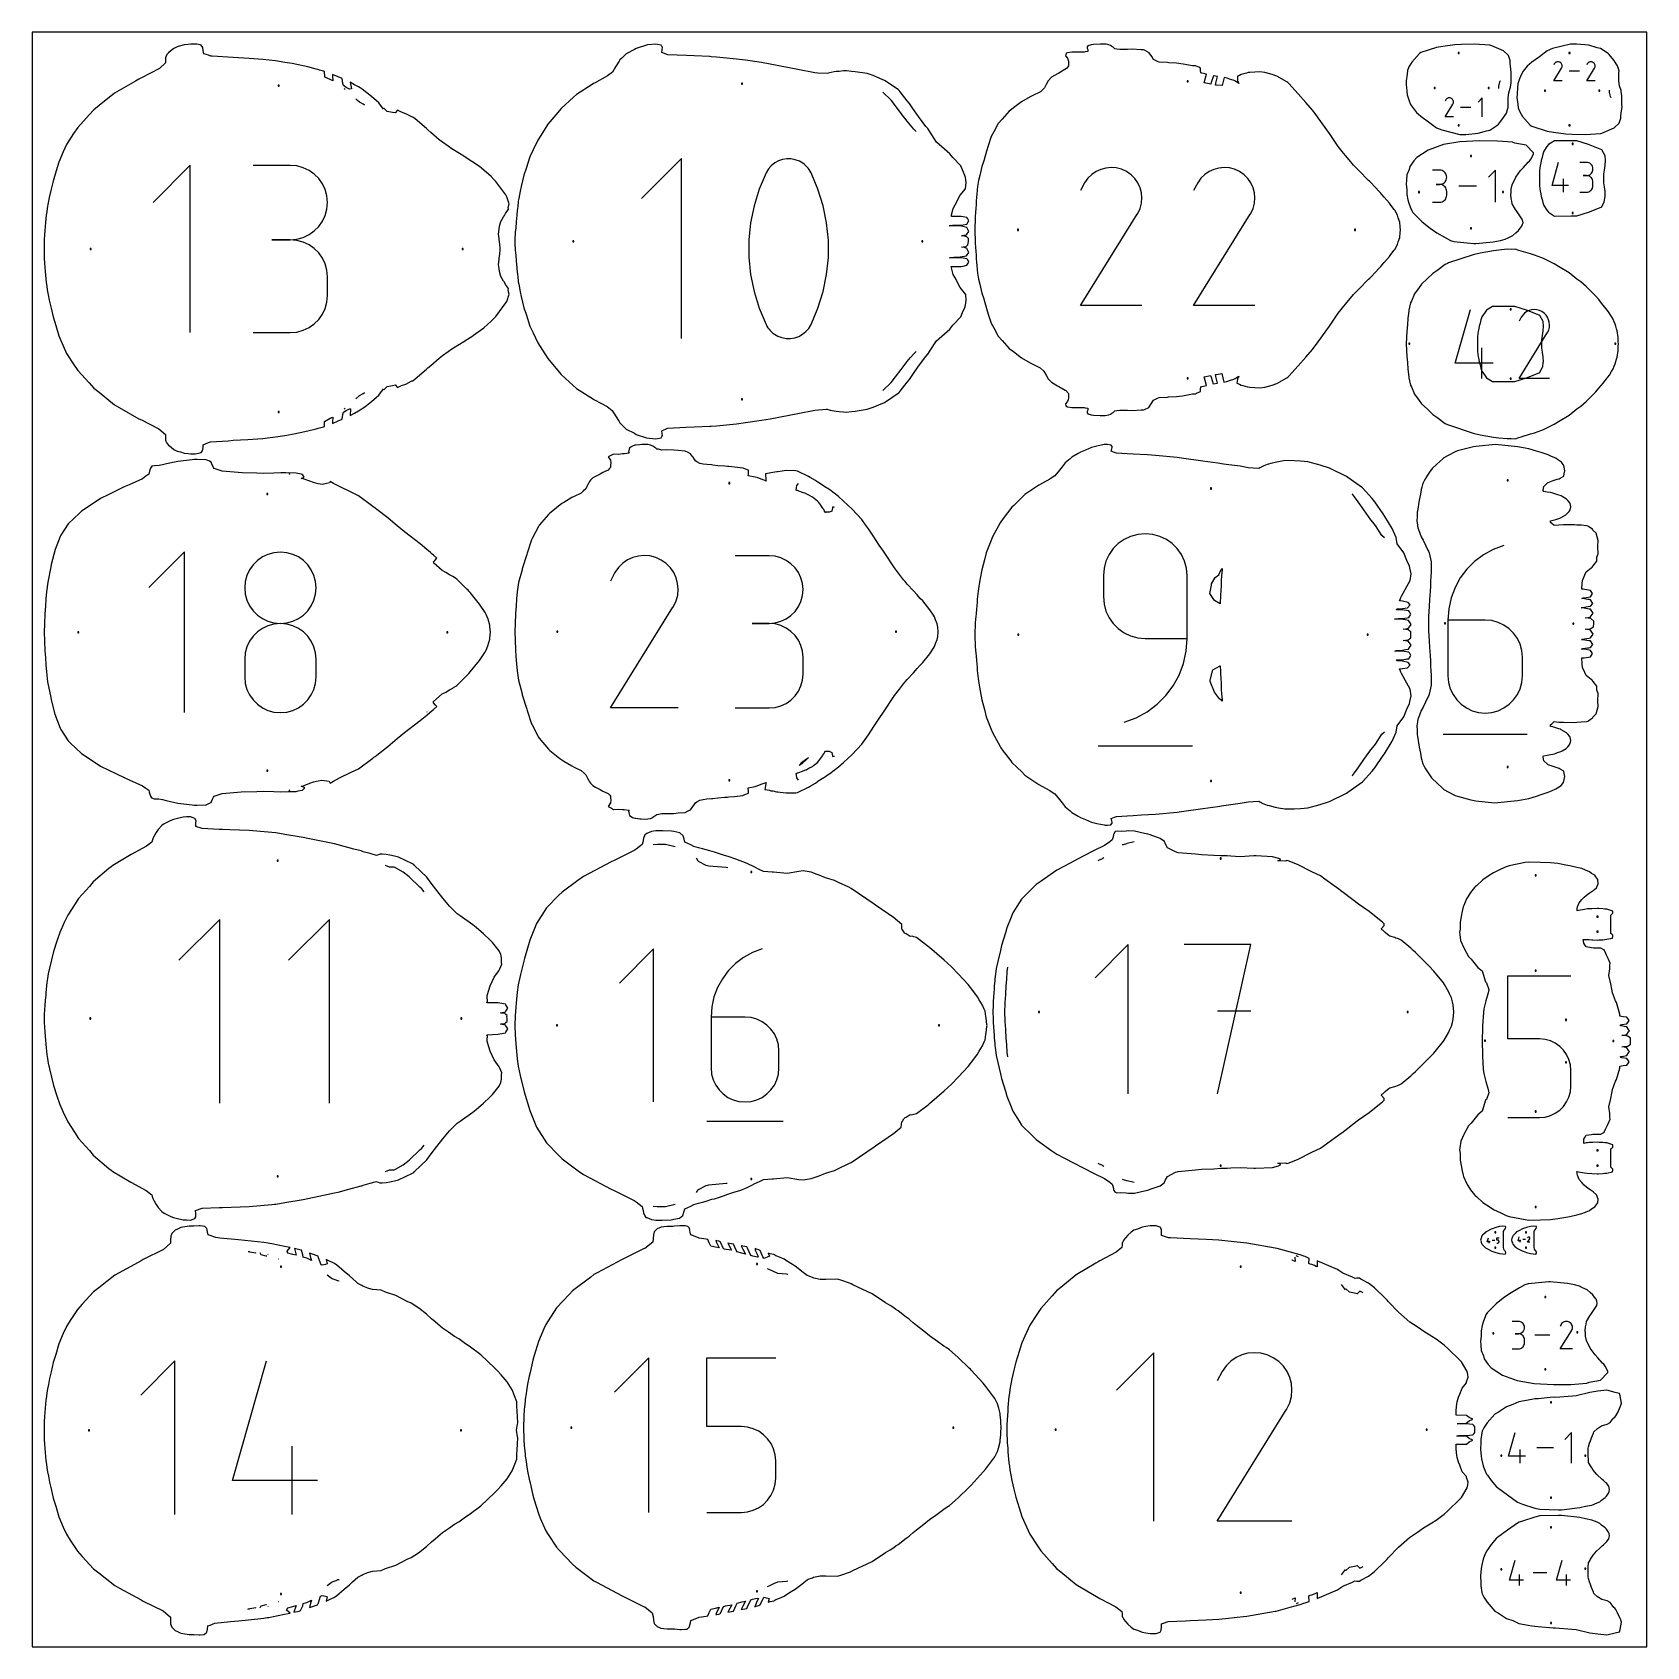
# Model space of a CAD drawing. Extents: x 0 to 90, y 0 to 90.
import ezdxf

# ---------------------------------------------------------------- set-up
doc = ezdxf.new("R2010")
doc.units = 0

msp = doc.modelspace()

# ---------------------------------------------------------------- linework, layer by layer
at = {"layer": 'annotation', "color": 1}
for p, q in [((58.207761, 88.877988), (58.207649, 88.877993)), ((84.849328, 88.239007), (84.818587, 88.180036)), ((84.873724, 88.273601), (84.849328, 88.239007)), ((84.902994, 88.302479), (84.873724, 88.273601)), ((84.936247, 88.32541), (84.902994, 88.302479)), ((84.972594, 88.342162), (84.936247, 88.32541)), ((85.011144, 88.352504), (84.972594, 88.342162)), ((85.051007, 88.356205), (85.011144, 88.352504)), ((85.091292, 88.353034), (85.051007, 88.356205)), ((85.131111, 88.342759), (85.091292, 88.353034)), ((85.169571, 88.32515), (85.131111, 88.342759)), ((85.20397, 88.300724), (85.169571, 88.32515)), ((85.169571, 88.32515), (85.169571, 88.32515)), ((85.232731, 88.271412), (85.20397, 88.300724)), ((85.255599, 88.238113), (85.232731, 88.271412)), ((85.272318, 88.201726), (85.255599, 88.238113)), ((85.282632, 88.163149), (85.272318, 88.201726)), ((86.68477, 88.239007), (86.654028, 88.180036)), ((86.709166, 88.273601), (86.68477, 88.239007)), ((86.738436, 88.302479), (86.709166, 88.273601)), ((86.771689, 88.32541), (86.738436, 88.302479)), ((86.808036, 88.342162), (86.771689, 88.32541)), ((86.846586, 88.352504), (86.808036, 88.342162)), ((86.886448, 88.356205), (86.846586, 88.352504)), ((86.926734, 88.353034), (86.886448, 88.356205)), ((86.966552, 88.342759), (86.926734, 88.353034)), ((87.005013, 88.32515), (86.966552, 88.342759)), ((87.039412, 88.300724), (87.005013, 88.32515)), ((87.005013, 88.32515), (87.005013, 88.32515)), ((87.068173, 88.271412), (87.039412, 88.300724)), ((87.091041, 88.238113), (87.068173, 88.271412)), ((87.107759, 88.201726), (87.091041, 88.238113)), ((87.118073, 88.163149), (87.107759, 88.201726)), ((84.817925, 87.302012), (85.250558, 87.998494)), ((85.286126, 87.302012), (84.817925, 87.302012)), ((85.250558, 87.998494), (85.251075, 87.999134)), ((85.250558, 87.998494), (85.250558, 87.998494)), ((85.251075, 87.999134), (85.251571, 87.99978)), ((85.251571, 87.99978), (85.252049, 88.000436)), ((85.252049, 88.000436), (85.252512, 88.001109)), ((85.252512, 88.001109), (85.252964, 88.001803)), ((85.252964, 88.001803), (85.253408, 88.002524)), ((85.253408, 88.002524), (85.253847, 88.003279)), ((85.253847, 88.003279), (85.254284, 88.004071)), ((85.254284, 88.004071), (85.254723, 88.004907)), ((85.254723, 88.004907), (85.272586, 88.043261)), ((85.254723, 88.004907), (85.254723, 88.004907)), ((85.272586, 88.043261), (85.283021, 88.083018)), ((85.286285, 88.12328), (85.282632, 88.163149)), ((85.283021, 88.083018), (85.286285, 88.12328)), ((86.258058, 87.829126), (85.681633, 87.829126)), ((86.653367, 87.302012), (87.085999, 87.998494)), ((87.121567, 87.302012), (86.653367, 87.302012)), ((87.085999, 87.998494), (87.086516, 87.999134)), ((87.085999, 87.998494), (87.085999, 87.998494)), ((87.086516, 87.999134), (87.087012, 87.99978)), ((87.087012, 87.99978), (87.08749, 88.000436)), ((87.08749, 88.000436), (87.087954, 88.001109)), ((87.087954, 88.001109), (87.088406, 88.001803)), ((87.088406, 88.001803), (87.088849, 88.002524)), ((87.088849, 88.002524), (87.089288, 88.003279)), ((87.089288, 88.003279), (87.089725, 88.004071)), ((87.089725, 88.004071), (87.090164, 88.004907)), ((87.090164, 88.004907), (87.108028, 88.043261)), ((87.090164, 88.004907), (87.090164, 88.004907)), ((87.108028, 88.043261), (87.118463, 88.083018)), ((87.121726, 88.12328), (87.118073, 88.163149)), ((87.118463, 88.083018), (87.121726, 88.12328)), ((17.448603, 86.80664), (17.382317, 86.862577)), ((47.877244, 86.211265), (47.415301, 86.655835)), ((81.757444, 86.864281), (81.759584, 86.998235)), ((81.759584, 86.998235), (81.812553, 87.232224)), ((81.812553, 87.232224), (81.838307, 87.290939)), ((81.838307, 87.290939), (81.842894, 87.299151)), ((87.933208, 86.646907), (87.931087, 86.78015)), ((87.986163, 86.412875), (87.933208, 86.646907)), ((88.011919, 86.354166), (87.986163, 86.412875)), ((18.135852, 86.206452), (18.043461, 86.290757)), ((18.241489, 86.104612), (18.135852, 86.206452)), ((18.452783, 85.991772), (18.241489, 86.104612)), ((18.506597, 85.954271), (18.452783, 85.991772)), ((18.543773, 85.941074), (18.506597, 85.954271)), ((48.126404, 85.891407), (47.877244, 86.211265)), ((48.439479, 85.477224), (48.126404, 85.891407)), ((78.76128, 85.288755), (79.193913, 85.985238)), ((78.792683, 86.225751), (78.761941, 86.16678)), ((78.817079, 86.260345), (78.792683, 86.225751)), ((78.846349, 86.289223), (78.817079, 86.260345)), ((78.879602, 86.312154), (78.846349, 86.289223)), ((78.915949, 86.328906), (78.879602, 86.312154)), ((78.954499, 86.339248), (78.915949, 86.328906)), ((78.994362, 86.34295), (78.954499, 86.339248)), ((79.034647, 86.339779), (78.994362, 86.34295)), ((79.074465, 86.329504), (79.034647, 86.339779)), ((79.112926, 86.311894), (79.074465, 86.329504)), ((79.147325, 86.287468), (79.112926, 86.311894)), ((79.112926, 86.311894), (79.112926, 86.311894)), ((79.176086, 86.258156), (79.147325, 86.287468)), ((79.198954, 86.224858), (79.176086, 86.258156)), ((79.193913, 85.985238), (79.19443, 85.985878)), ((79.193913, 85.985238), (79.193913, 85.985238)), ((79.19443, 85.985878), (79.194926, 85.986524)), ((79.194926, 85.986524), (79.195404, 85.98718)), ((79.195404, 85.98718), (79.195867, 85.987853)), ((79.195867, 85.987853), (79.196319, 85.988547)), ((79.196319, 85.988547), (79.196763, 85.989269)), ((79.196763, 85.989269), (79.197202, 85.990023)), ((79.197202, 85.990023), (79.197639, 85.990815)), ((79.197639, 85.990815), (79.198078, 85.991651)), ((79.198078, 85.991651), (79.215941, 86.030005)), ((79.198078, 85.991651), (79.198078, 85.991651)), ((79.215673, 86.188471), (79.198954, 86.224858)), ((79.225987, 86.149894), (79.215673, 86.188471)), ((79.215941, 86.030005), (79.226376, 86.069762)), ((79.22964, 86.110025), (79.225987, 86.149894)), ((79.226376, 86.069762), (79.22964, 86.110025)), ((80.201413, 85.81587), (79.624988, 85.81587)), ((80.831041, 86.342975), (80.596676, 86.108545)), ((80.831041, 85.288764), (80.831041, 86.342975)), ((88.016613, 86.345758), (88.011919, 86.354166)), ((48.77772, 85.043498), (48.439479, 85.477224)), ((48.952057, 84.818331), (48.77772, 85.043498)), ((49.15189, 84.601371), (48.952057, 84.818331)), ((49.274053, 84.476053), (49.15189, 84.601371)), ((79.22948, 85.288755), (78.76128, 85.288755)), ((36.185082, 82.959626), (33.95561, 80.729525)), ((36.185082, 72.931091), (36.185082, 82.959626)), ((41.595025, 82.828603), (41.385954, 82.714119)), ((41.819951, 82.905937), (41.595025, 82.828603)), ((42.055389, 82.944345), (41.819951, 82.905937)), ((42.295999, 82.942054), (42.055389, 82.944345)), ((42.536438, 82.897287), (42.295999, 82.942054)), ((42.771364, 82.808269), (42.536438, 82.897287)), ((42.861298, 82.761009), (42.771364, 82.808269)), ((42.771364, 82.808269), (42.771364, 82.808269)), ((8.810165, 82.591209), (6.734938, 80.515397)), ((8.810165, 73.256492), (8.810165, 82.591209)), ((14.383277, 82.580379), (12.310391, 82.580379)), ((14.75609, 82.546916), (14.383277, 82.580379)), ((15.106895, 82.450481), (14.75609, 82.546916)), ((15.429856, 82.297005), (15.106895, 82.450481)), ((15.719138, 82.092418), (15.429856, 82.297005)), ((15.968908, 81.842653), (15.719138, 82.092418)), ((40.907287, 82.165527), (40.522862, 81.261511)), ((41.036743, 82.380806), (40.907287, 82.165527)), ((40.907287, 82.165527), (40.907287, 82.165527)), ((41.198079, 82.564262), (41.036743, 82.380806)), ((41.385954, 82.714119), (41.198079, 82.564262)), ((42.947597, 82.706726), (42.861298, 82.761009)), ((43.029844, 82.645848), (42.947597, 82.706726)), ((43.107619, 82.578805), (43.029844, 82.645848)), ((43.180502, 82.506027), (43.107619, 82.578805)), ((43.248075, 82.427944), (43.180502, 82.506027)), ((43.309917, 82.344984), (43.248075, 82.427944)), ((43.36561, 82.257578), (43.309917, 82.344984)), ((43.414735, 82.166156), (43.36561, 82.257578)), ((43.801023, 81.260277), (43.414735, 82.166156)), ((43.414735, 82.166156), (43.414735, 82.166156)), ((59.058585, 82.069293), (58.845066, 81.858633)), ((59.301163, 82.236569), (59.058585, 82.069293)), ((59.566307, 82.358773), (59.301163, 82.236569)), ((59.847523, 82.434218), (59.566307, 82.358773)), ((60.138316, 82.461218), (59.847523, 82.434218)), ((60.432194, 82.438086), (60.138316, 82.461218)), ((60.722662, 82.363134), (60.432194, 82.438086)), ((61.003226, 82.234675), (60.722662, 82.363134)), ((61.254161, 82.056487), (61.003226, 82.234675)), ((61.003226, 82.234675), (61.003226, 82.234675)), ((61.46397, 81.842663), (61.254161, 82.056487)), ((65.359063, 82.069293), (65.145545, 81.858633)), ((65.601642, 82.236569), (65.359063, 82.069293)), ((65.866785, 82.358773), (65.601642, 82.236569)), ((66.148001, 82.434218), (65.866785, 82.358773)), ((66.438795, 82.461218), (66.148001, 82.434218)), ((66.732672, 82.438086), (66.438795, 82.461218)), ((67.02314, 82.363134), (66.732672, 82.438086)), ((67.303705, 82.234675), (67.02314, 82.363134)), ((67.55464, 82.056487), (67.303705, 82.234675)), ((67.303705, 82.234675), (67.303705, 82.234675)), ((67.764449, 81.842663), (67.55464, 82.056487)), ((78.454334, 82.31525), (78.056362, 82.31525)), ((78.52591, 82.308826), (78.454334, 82.31525)), ((78.593261, 82.290311), (78.52591, 82.308826)), ((78.655266, 82.260845), (78.593261, 82.290311)), ((78.710805, 82.221567), (78.655266, 82.260845)), ((78.758758, 82.173614), (78.710805, 82.221567)), ((78.798005, 82.118127), (78.758758, 82.173614)), ((78.827425, 82.056243), (78.798005, 82.118127)), ((78.845899, 81.989101), (78.827425, 82.056243)), ((78.852306, 81.91784), (78.845899, 81.989101)), ((78.845899, 81.846245), (78.852306, 81.91784)), ((78.852306, 81.91784), (78.852306, 81.91784)), ((81.574833, 82.317329), (81.176412, 81.918796)), ((81.574833, 80.525164), (81.574833, 82.317329)), ((84.721637, 81.459713), (85.090062, 82.751806)), ((86.63615, 82.749878), (86.267204, 82.749878)), ((86.63615, 82.011986), (86.451417, 82.011986)), ((86.451417, 82.011986), (86.63615, 82.011986)), ((86.702506, 82.743922), (86.63615, 82.749878)), ((86.63615, 82.011986), (86.702506, 82.017943)), ((86.702506, 82.00603), (86.63615, 82.011986)), ((86.63615, 82.011986), (86.63615, 82.011986)), ((86.764945, 82.726758), (86.702506, 82.743922)), ((86.702506, 82.017943), (86.764945, 82.035117)), ((86.764945, 81.988866), (86.702506, 82.00603)), ((86.822427, 82.699441), (86.764945, 82.726758)), ((86.764945, 82.035117), (86.822427, 82.062461)), ((86.822427, 81.961549), (86.764945, 81.988866)), ((86.873916, 82.663027), (86.822427, 82.699441)), ((86.822427, 82.062461), (86.873916, 82.098928)), ((86.873916, 81.925135), (86.822427, 81.961549)), ((86.918372, 82.618572), (86.873916, 82.663027)), ((86.873916, 82.098928), (86.918372, 82.14347)), ((86.918372, 81.88068), (86.873916, 81.925135)), ((86.954756, 82.567132), (86.918372, 82.618572)), ((86.918372, 82.14347), (86.954756, 82.195041)), ((86.98203, 82.509761), (86.954756, 82.567132)), ((86.954756, 82.195041), (86.98203, 82.252593)), ((86.999157, 82.447516), (86.98203, 82.509761)), ((86.98203, 82.252593), (86.999157, 82.315079)), ((87.005096, 82.381453), (86.999157, 82.447516)), ((86.999157, 82.315079), (87.005096, 82.381453)), ((87.005096, 82.381453), (87.005096, 82.381453)), ((16.17333, 81.553639), (15.968908, 81.842653)), ((16.326569, 81.231309), (16.17333, 81.553639)), ((16.422792, 80.881592), (16.326569, 81.231309)), ((40.522862, 81.261511), (40.234544, 80.331278)), ((44.090739, 80.328646), (43.801023, 81.260277)), ((58.667101, 81.606275), (58.442844, 81.176088)), ((58.845066, 81.858633), (58.667101, 81.606275)), ((61.630788, 81.599755), (61.46397, 81.842663)), ((61.752747, 81.334318), (61.630788, 81.599755)), ((61.827985, 81.052904), (61.752747, 81.334318)), ((61.854633, 80.762067), (61.827985, 81.052904)), ((64.967579, 81.606275), (64.743322, 81.176088)), ((65.145545, 81.858633), (64.967579, 81.606275)), ((67.931266, 81.599755), (67.764449, 81.842663)), ((68.053226, 81.334318), (67.931266, 81.599755)), ((68.128463, 81.052904), (68.053226, 81.334318)), ((68.155112, 80.762067), (68.128463, 81.052904)), ((78.454334, 81.519307), (78.255067, 81.519307)), ((78.255067, 81.519307), (78.454334, 81.519307)), ((78.454334, 81.519307), (78.52591, 81.525733)), ((78.52591, 81.512882), (78.454334, 81.519307)), ((78.454334, 81.519307), (78.454334, 81.519307)), ((78.52591, 81.525733), (78.593261, 81.544258)), ((78.593261, 81.494367), (78.52591, 81.512882)), ((78.593261, 81.544258), (78.655266, 81.573753)), ((78.655266, 81.464902), (78.593261, 81.494367)), ((78.655266, 81.573753), (78.710805, 81.613089)), ((78.710805, 81.425623), (78.655266, 81.464902)), ((78.710805, 81.613089), (78.758758, 81.661135)), ((78.758758, 81.377671), (78.710805, 81.425623)), ((78.758758, 81.661135), (78.798005, 81.716763)), ((78.798005, 81.322183), (78.758758, 81.377671)), ((78.798005, 81.716763), (78.827425, 81.778842)), ((78.827425, 81.260299), (78.798005, 81.322183)), ((78.827425, 81.778842), (78.845899, 81.846245)), ((78.845899, 81.193158), (78.827425, 81.260299)), ((78.852306, 81.121897), (78.845899, 81.193158)), ((78.852306, 80.92263), (78.852306, 81.121897)), ((78.852306, 81.121897), (78.852306, 81.121897)), ((80.504462, 81.421247), (79.524536, 81.421247)), ((85.644158, 81.459713), (84.721637, 81.459713)), ((85.367631, 81.09035), (85.367631, 81.828242)), ((86.267204, 81.090402), (86.63615, 81.090402)), ((86.63615, 81.090402), (86.702506, 81.096355)), ((86.63615, 81.090402), (86.63615, 81.090402)), ((86.702506, 81.096355), (86.764945, 81.11351)), ((86.764945, 81.11351), (86.822427, 81.140816)), ((86.822427, 81.140816), (86.873916, 81.177218)), ((86.873916, 81.177218), (86.918372, 81.221665)), ((86.954756, 81.82924), (86.918372, 81.88068)), ((86.918372, 81.221665), (86.954756, 81.273102)), ((86.98203, 81.771869), (86.954756, 81.82924)), ((86.954756, 81.273102), (86.98203, 81.330477)), ((86.999157, 81.709624), (86.98203, 81.771869)), ((86.98203, 81.330477), (86.999157, 81.392736)), ((87.005096, 81.643561), (86.999157, 81.709624)), ((86.999157, 81.392736), (87.005096, 81.458827)), ((87.005096, 81.458827), (87.005096, 81.643561)), ((87.005096, 81.643561), (87.005096, 81.643561)), ((16.326569, 79.786434), (16.422792, 80.137507)), ((16.456162, 80.510421), (16.422792, 80.881592)), ((16.422792, 80.137507), (16.456162, 80.510421)), ((16.456162, 80.510421), (16.456162, 80.510421)), ((40.234544, 80.331278), (40.042331, 79.382245)), ((44.283883, 79.378681), (44.090739, 80.328646)), ((61.624393, 79.898549), (61.754703, 80.178336)), ((61.754703, 80.178336), (61.830828, 80.468359)), ((61.830828, 80.468359), (61.854633, 80.762067)), ((67.924871, 79.898549), (68.055181, 80.178336)), ((68.055181, 80.178336), (68.131306, 80.468359)), ((68.131306, 80.468359), (68.155112, 80.762067)), ((78.056362, 80.52522), (78.454334, 80.52522)), ((78.454334, 80.52522), (78.52591, 80.531641)), ((78.454334, 80.52522), (78.454334, 80.52522)), ((78.52591, 80.531641), (78.593261, 80.550146)), ((78.593261, 80.550146), (78.655266, 80.5796)), ((78.655266, 80.5796), (78.710805, 80.618866)), ((78.710805, 80.618866), (78.758758, 80.666809)), ((78.758758, 80.666809), (78.798005, 80.722293)), ((78.798005, 80.722293), (78.827425, 80.784182)), ((78.827425, 80.784182), (78.845899, 80.851339)), ((78.845899, 80.851339), (78.852306, 80.92263)), ((15.968908, 79.173339), (16.17333, 79.463083)), ((16.17333, 79.463083), (16.326569, 79.786434)), ((40.042331, 79.382245), (39.946225, 78.42183)), ((44.380455, 78.4178), (44.283883, 79.378681)), ((58.438021, 74.771033), (61.59401, 79.851769)), ((61.59401, 79.851769), (61.597783, 79.856438)), ((61.59401, 79.851769), (61.59401, 79.851769)), ((61.597783, 79.856438), (61.601401, 79.861146)), ((61.601401, 79.861146), (61.604888, 79.865934)), ((61.604888, 79.865934), (61.608268, 79.87084)), ((61.608268, 79.87084), (61.611564, 79.875906)), ((61.611564, 79.875906), (61.614801, 79.88117)), ((61.614801, 79.88117), (61.618002, 79.886672)), ((61.618002, 79.886672), (61.621192, 79.892452)), ((61.621192, 79.892452), (61.624393, 79.898549)), ((61.624393, 79.898549), (61.624393, 79.898549)), ((64.7385, 74.771033), (67.894488, 79.851769)), ((67.894488, 79.851769), (67.898261, 79.856438)), ((67.894488, 79.851769), (67.894488, 79.851769)), ((67.898261, 79.856438), (67.901879, 79.861146)), ((67.901879, 79.861146), (67.905366, 79.865934)), ((67.905366, 79.865934), (67.908746, 79.87084)), ((67.908746, 79.87084), (67.912042, 79.875906)), ((67.912042, 79.875906), (67.915279, 79.88117)), ((67.915279, 79.88117), (67.918481, 79.886672)), ((67.918481, 79.886672), (67.92167, 79.892452)), ((67.92167, 79.892452), (67.924871, 79.898549)), ((67.924871, 79.898549), (67.924871, 79.898549)), ((14.383277, 78.434608), (13.345371, 78.434608)), ((13.345371, 78.434608), (14.383277, 78.434608)), ((14.383277, 78.434608), (14.75609, 78.46808)), ((14.75609, 78.401145), (14.383277, 78.434608)), ((14.383277, 78.434608), (14.383277, 78.434608)), ((14.75609, 78.46808), (15.106895, 78.564571)), ((15.106895, 78.30471), (14.75609, 78.401145)), ((15.106895, 78.564571), (15.429856, 78.7182)), ((15.429856, 78.151234), (15.106895, 78.30471)), ((15.429856, 78.7182), (15.719138, 78.923084)), ((15.719138, 78.923084), (15.968908, 79.173339)), ((39.946225, 78.42183), (39.946225, 77.45745)), ((44.380455, 77.45342), (44.380455, 78.4178)), ((15.719138, 77.946647), (15.429856, 78.151234)), ((15.968908, 77.696882), (15.719138, 77.946647)), ((16.17333, 77.407868), (15.968908, 77.696882)), ((16.326569, 77.085538), (16.17333, 77.407868)), ((39.946225, 77.45745), (40.042331, 76.496522)), ((44.283883, 76.492958), (44.380455, 77.45342)), ((16.422792, 76.735821), (16.326569, 77.085538)), ((16.456162, 76.36465), (16.422792, 76.735821)), ((16.456162, 75.326744), (16.456162, 76.36465)), ((16.456162, 76.36465), (16.456162, 76.36465)), ((40.042331, 76.496522), (40.234544, 75.546464)), ((44.090739, 75.543832), (44.283883, 76.492958)), ((16.326569, 74.60562), (16.422792, 74.955418)), ((16.422792, 74.955418), (16.456162, 75.326744)), ((40.234544, 75.546464), (40.522862, 74.614694)), ((43.801023, 74.613459), (44.090739, 75.543832)), ((61.853472, 74.771033), (58.438021, 74.771033)), ((68.153951, 74.771033), (64.7385, 74.771033)), ((81.410852, 74.721515), (81.075837, 74.507899)), ((82.336845, 74.720253), (81.410852, 74.721515)), ((82.656012, 74.7092), (82.336845, 74.720253)), ((83.302271, 74.513894), (82.656012, 74.7092)), ((15.719138, 73.744554), (15.968908, 73.994271)), ((15.968908, 73.994271), (16.17333, 74.283265)), ((16.17333, 74.283265), (16.326569, 74.60562)), ((40.522862, 74.614694), (40.907287, 73.708628)), ((43.414735, 73.709257), (43.801023, 74.613459)), ((79.317828, 71.559916), (80.167467, 74.539659)), ((80.746107, 73.969004), (80.708756, 73.792786)), ((80.800125, 74.13538), (80.746107, 73.969004)), ((80.985751, 74.393562), (80.800125, 74.13538)), ((81.075837, 74.507899), (80.985751, 74.393562)), ((82.996541, 74.113607), (82.88481, 73.899275)), ((83.085209, 74.239339), (82.996541, 74.113607)), ((83.191591, 74.344297), (83.085209, 74.239339)), ((83.312451, 74.427638), (83.191591, 74.344297)), ((84.01347, 74.236583), (83.302271, 74.513894)), ((83.444553, 74.488524), (83.312451, 74.427638)), ((83.584663, 74.526113), (83.444553, 74.488524)), ((83.729545, 74.539566), (83.584663, 74.526113)), ((83.875964, 74.52804), (83.729545, 74.539566)), ((84.020684, 74.490697), (83.875964, 74.52804)), ((84.02137, 74.231132), (84.01347, 74.236583)), ((84.16047, 74.426695), (84.020684, 74.490697)), ((84.042123, 74.214208), (84.02137, 74.231132)), ((84.216599, 73.905395), (84.042123, 74.214208)), ((84.285493, 74.337916), (84.16047, 74.426695)), ((84.16047, 74.426695), (84.16047, 74.426695)), ((84.23674, 73.874016), (84.216599, 73.905395)), ((84.249441, 73.61178), (84.23674, 73.874016)), ((84.390026, 74.231383), (84.285493, 74.337916)), ((84.473139, 74.110359), (84.390026, 74.231383)), ((84.533904, 73.97811), (84.473139, 74.110359)), ((84.571389, 73.837901), (84.533904, 73.97811)), ((84.584666, 73.692997), (84.571389, 73.837901)), ((12.310391, 73.256785), (14.383277, 73.256785)), ((14.383277, 73.256785), (14.75609, 73.290229)), ((14.383277, 73.256785), (14.383277, 73.256785)), ((14.75609, 73.290229), (15.106895, 73.386616)), ((15.106895, 73.386616), (15.429856, 73.54003)), ((15.429856, 73.54003), (15.719138, 73.744554)), ((40.907287, 73.708628), (40.907287, 73.708628)), ((40.907287, 73.708628), (40.956233, 73.617388)), ((40.956233, 73.617388), (41.011514, 73.530417)), ((41.011514, 73.530417), (41.072899, 73.447982)), ((41.072899, 73.447982), (41.140153, 73.370344)), ((41.140153, 73.370344), (41.213044, 73.297769)), ((41.213044, 73.297769), (41.291339, 73.23052)), ((41.291339, 73.23052), (41.374805, 73.168861)), ((41.374805, 73.168861), (41.463209, 73.113057)), ((41.463209, 73.113057), (41.556318, 73.063371)), ((41.556318, 73.063371), (41.556318, 73.063371)), ((41.556318, 73.063371), (41.789393, 72.976241)), ((41.789393, 72.976241), (42.028432, 72.932953)), ((42.028432, 72.932953), (42.26803, 72.931743)), ((42.26803, 72.931743), (42.502782, 72.970845)), ((42.502782, 72.970845), (42.727286, 73.048493)), ((42.727286, 73.048493), (42.936137, 73.162924)), ((42.936137, 73.162924), (43.123932, 73.312372)), ((43.123932, 73.312372), (43.285266, 73.495071)), ((43.285266, 73.495071), (43.414735, 73.709257)), ((43.414735, 73.709257), (43.414735, 73.709257)), ((80.571176, 72.914119), (80.566673, 72.73568)), ((80.575439, 73.026947), (80.571176, 72.914119)), ((80.592844, 73.203104), (80.575439, 73.026947)), ((80.60644, 73.320432), (80.592844, 73.203104)), ((80.639029, 73.489046), (80.60644, 73.320432)), ((80.663251, 73.626231), (80.639029, 73.489046)), ((80.708756, 73.792786), (80.663251, 73.626231)), ((82.882407, 70.708084), (84.454816, 73.239459)), ((84.151482, 72.865106), (84.183942, 73.084526)), ((84.183942, 73.084526), (84.184859, 73.103689)), ((84.184859, 73.103689), (84.184917, 73.103962)), ((84.184917, 73.103962), (84.184963, 73.104275)), ((84.184963, 73.104275), (84.224028, 73.349238)), ((84.22266, 73.361862), (84.249441, 73.61178)), ((84.224028, 73.349238), (84.22266, 73.361862)), ((84.454816, 73.239459), (84.456695, 73.241786)), ((84.454816, 73.239459), (84.454816, 73.239459)), ((84.456695, 73.241786), (84.458498, 73.244131)), ((84.458498, 73.244131), (84.460235, 73.246517)), ((84.460235, 73.246517), (84.461919, 73.248961)), ((84.461919, 73.248961), (84.463562, 73.251485)), ((84.463562, 73.251485), (84.465175, 73.254108)), ((84.465175, 73.254108), (84.46677, 73.256849)), ((84.46677, 73.256849), (84.468359, 73.259729)), ((84.468359, 73.259729), (84.469953, 73.262767)), ((84.469953, 73.262767), (84.534878, 73.402165)), ((84.469953, 73.262767), (84.469953, 73.262767)), ((84.534878, 73.402165), (84.572806, 73.546663)), ((84.572806, 73.546663), (84.584666, 73.692997)), ((48.952071, 71.863776), (49.151741, 72.080622)), ((49.151741, 72.080622), (49.274101, 72.206115)), ((80.566673, 72.73568), (80.566679, 72.623944)), ((80.566679, 72.623944), (80.566677, 72.51222)), ((80.566677, 72.51222), (80.571185, 72.333775)), ((80.571185, 72.333775), (80.575455, 72.220952)), ((80.575455, 72.220952), (80.592852, 72.044798)), ((80.592852, 72.044798), (80.606451, 71.927465)), ((80.807579, 70.708115), (80.807579, 72.409795)), ((84.151493, 72.858096), (84.151482, 72.865106)), ((84.152286, 72.623958), (84.151493, 72.858096)), ((84.151494, 72.382826), (84.151505, 72.389832)), ((84.183956, 72.163404), (84.151494, 72.382826)), ((84.151505, 72.389832), (84.152286, 72.623958)), ((84.184875, 72.144238), (84.183956, 72.163404)), ((84.184927, 72.143971), (84.184875, 72.144238)), ((84.184974, 72.14365), (84.184927, 72.143971)), ((84.224036, 71.898683), (84.184974, 72.14365)), ((48.126443, 70.790768), (48.439528, 71.204886)), ((48.439528, 71.204886), (48.777882, 71.638812)), ((48.777882, 71.638812), (48.952071, 71.863776)), ((81.445289, 71.559916), (79.317828, 71.559916)), ((80.606451, 71.927465), (80.639036, 71.758847)), ((80.639036, 71.758847), (80.663262, 71.621657)), ((80.663262, 71.621657), (80.708763, 71.455095)), ((80.708763, 71.455095), (80.746114, 71.278875)), ((80.746114, 71.278875), (80.800133, 71.112487)), ((80.800133, 71.112487), (80.985753, 70.854299)), ((84.042116, 71.033658), (84.180292, 71.313705)), ((84.180292, 71.313705), (84.216609, 71.342478)), ((84.216609, 71.342478), (84.23203, 71.610725)), ((84.222672, 71.88605), (84.224036, 71.898683)), ((84.249455, 71.636117), (84.222672, 71.88605)), ((84.23203, 71.610725), (84.249455, 71.636117)), ((47.415352, 70.026308), (47.877286, 70.470858)), ((47.877286, 70.470858), (48.126443, 70.790768)), ((80.985753, 70.854299), (81.075846, 70.739955)), ((81.075846, 70.739955), (81.410858, 70.526336)), ((81.410858, 70.526336), (82.336847, 70.527598)), ((82.336847, 70.527598), (82.656024, 70.538649)), ((82.656024, 70.538649), (83.302284, 70.733961)), ((84.584088, 70.708084), (82.882407, 70.708084)), ((83.302284, 70.733961), (84.013469, 71.01128)), ((84.013469, 71.01128), (84.021368, 71.016729)), ((84.021368, 71.016729), (84.042116, 71.033658)), ((18.034422, 69.558687), (18.241746, 69.743315)), ((18.241746, 69.743315), (18.452839, 69.855933)), ((18.452839, 69.855933), (18.50712, 69.893676)), ((18.50712, 69.893676), (18.543919, 69.906729)), ((17.382138, 68.984958), (17.448464, 69.040939)), ((58.207598, 69.096232), (58.207716, 69.096237)), ((14.317634, 65.413523), (14.290746, 65.43637)), ((14.350496, 65.380645), (14.317634, 65.413523)), ((14.319736, 65.346985), (14.350496, 65.380645)), ((42.620985, 64.731456), (42.713756, 64.84878)), ((42.590325, 64.476898), (42.590362, 64.479102)), ((42.629386, 64.464275), (42.590325, 64.476898)), ((42.590362, 64.479102), (42.591166, 64.495306)), ((42.591166, 64.495306), (42.5937, 64.586335)), ((42.5937, 64.586335), (42.596641, 64.615476)), ((42.596641, 64.615476), (42.620985, 64.731456)), ((42.659525, 64.454526), (42.629386, 64.464275)), ((42.702379, 64.438272), (42.659525, 64.454526)), ((42.740998, 64.423656), (42.702379, 64.438272)), ((42.945663, 64.346018), (42.740998, 64.423656)), ((43.114036, 64.284063), (42.945663, 64.346018)), ((43.121101, 64.281513), (43.114036, 64.284063)), ((43.138268, 64.272553), (43.121101, 64.281513)), ((43.290374, 64.195007), (43.138268, 64.272553)), ((43.487934, 64.08526), (43.290374, 64.195007)), ((43.688504, 63.929654), (43.487934, 64.08526)), ((43.76589, 63.867379), (43.688504, 63.929654)), ((73.596901, 64.255554), (73.582279, 64.274388)), ((73.710061, 64.105938), (73.596901, 64.255554)), ((73.91258, 63.828783), (73.710061, 64.105938)), ((43.839853, 63.778663), (43.76589, 63.867379)), ((43.963732, 63.637024), (43.839853, 63.778663)), ((44.022188, 63.549789), (43.963732, 63.637024)), ((44.058058, 63.495535), (44.022188, 63.549789)), ((44.075146, 63.469871), (44.058058, 63.495535)), ((44.078616, 63.461043), (44.075146, 63.469871)), ((44.120868, 63.393714), (44.078616, 63.461043)), ((44.147946, 63.347086), (44.120868, 63.393714)), ((44.221167, 63.222559), (44.147946, 63.347086)), ((44.229884, 63.225053), (44.221167, 63.222559)), ((44.236716, 63.227894), (44.229884, 63.225053)), ((44.242566, 63.232158), (44.236716, 63.227894)), ((44.257596, 63.239457), (44.242566, 63.232158)), ((44.379996, 63.244268), (44.257596, 63.239457)), ((44.423584, 63.244553), (44.379996, 63.244268)), ((44.530458, 63.289921), (44.423584, 63.244553)), ((44.577499, 63.307519), (44.530458, 63.289921)), ((44.610834, 63.495784), (44.577499, 63.307519)), ((44.616976, 63.527044), (44.610834, 63.495784)), ((44.680523, 63.518387), (44.616976, 63.527044)), ((44.72219, 63.513053), (44.680523, 63.518387)), ((74.229993, 63.370163), (73.91258, 63.828783)), ((74.629222, 62.826453), (74.229993, 63.370163)), ((74.73336, 62.69841), (74.629222, 62.826453)), ((74.872644, 62.49919), (74.73336, 62.69841)), ((75.231754, 61.951688), (74.872644, 62.49919)), ((60.259544, 61.214715), (60.029016, 60.888467)), ((60.541052, 61.496498), (60.259544, 61.214715)), ((60.866888, 61.727194), (60.541052, 61.496498)), ((61.230401, 61.900178), (60.866888, 61.727194)), ((61.62494, 62.008826), (61.230401, 61.900178)), ((62.043854, 62.046514), (61.62494, 62.008826)), ((62.463636, 62.008826), (62.043854, 62.046514)), ((62.043854, 62.046514), (62.043854, 62.046514)), ((62.858637, 61.900178), (62.463636, 62.008826)), ((63.222285, 61.727194), (62.858637, 61.900178)), ((63.548013, 61.496498), (63.222285, 61.727194)), ((63.829249, 61.214715), (63.548013, 61.496498)), ((64.059425, 60.888467), (63.829249, 61.214715)), ((75.382355, 61.816495), (75.231754, 61.951688)), ((82.037103, 61.398636), (81.442196, 61.175581)), ((82.037103, 61.398636), (82.037103, 61.398636)), ((8.482327, 61.032162), (6.490563, 59.039836)), ((8.482327, 52.072874), (8.482327, 61.032162)), ((12.310177, 60.313149), (12.113736, 60.035759)), ((12.550086, 60.55287), (12.310177, 60.313149)), ((12.827808, 60.749228), (12.550086, 60.55287)), ((13.137687, 60.896532), (12.827808, 60.749228)), ((13.474068, 60.989088), (13.137687, 60.896532)), ((13.831296, 61.021206), (13.474068, 60.989088)), ((14.188523, 60.989088), (13.831296, 61.021206)), ((13.831296, 61.021206), (13.831296, 61.021206)), ((14.524905, 60.896532), (14.188523, 60.989088)), ((14.834784, 60.749228), (14.524905, 60.896532)), ((15.112506, 60.55287), (14.834784, 60.749228)), ((15.352415, 60.313149), (15.112506, 60.55287)), ((15.548856, 60.035759), (15.352415, 60.313149)), ((32.915764, 60.397149), (32.679815, 60.16436)), ((33.183825, 60.581997), (32.915764, 60.397149)), ((33.476822, 60.717039), (33.183825, 60.581997)), ((33.787578, 60.800409), (33.476822, 60.717039)), ((34.108919, 60.830246), (33.787578, 60.800409)), ((34.433668, 60.804683), (34.108919, 60.830246)), ((34.75465, 60.721858), (34.433668, 60.804683)), ((35.064687, 60.579905), (34.75465, 60.721858)), ((35.341982, 60.382999), (35.064687, 60.579905)), ((35.064687, 60.579905), (35.064687, 60.579905)), ((35.573831, 60.146712), (35.341982, 60.382999)), ((41.078823, 60.820594), (39.191703, 60.820594)), ((41.418226, 60.790129), (41.078823, 60.820594)), ((41.737592, 60.702336), (41.418226, 60.790129)), ((42.03161, 60.562614), (41.737592, 60.702336)), ((42.294968, 60.376362), (42.03161, 60.562614)), ((42.522354, 60.14898), (42.294968, 60.376362)), ((59.856118, 60.52438), (59.747502, 60.129077)), ((60.029016, 60.888467), (59.856118, 60.52438)), ((64.23197, 60.52438), (64.059425, 60.888467)), ((64.340315, 60.129077), (64.23197, 60.52438)), ((80.40499, 60.504548), (79.9739, 60.071628)), ((80.89629, 60.875042), (80.40499, 60.504548)), ((81.442196, 61.175581), (80.89629, 60.875042)), ((11.966419, 59.726393), (11.873882, 59.390741)), ((12.113736, 60.035759), (11.966419, 59.726393)), ((15.696173, 59.726393), (15.548856, 60.035759)), ((15.78871, 59.390741), (15.696173, 59.726393)), ((32.483155, 59.885492), (32.23534, 59.410115)), ((32.679815, 60.16436), (32.483155, 59.885492)), ((35.758172, 59.878287), (35.573831, 60.146712)), ((35.892944, 59.584966), (35.758172, 59.878287)), ((35.976085, 59.27399), (35.892944, 59.584966)), ((42.708456, 59.885867), (42.522354, 60.14898)), ((42.847963, 59.592423), (42.708456, 59.885867)), ((42.935562, 59.274047), (42.847963, 59.592423)), ((59.747502, 60.129077), (59.709818, 59.709182)), ((59.709818, 59.709182), (59.709818, 58.540516)), ((64.37789, 59.709182), (64.340315, 60.129077)), ((64.37789, 56.203843), (64.37789, 59.709182)), ((64.37789, 59.709182), (64.37789, 59.709182)), ((79.608624, 59.583814), (79.314765, 59.048633)), ((79.9739, 60.071628), (79.608624, 59.583814)), ((11.873882, 59.390741), (11.841779, 59.034498)), ((11.841779, 59.034498), (11.841779, 59.034498)), ((11.841779, 59.034498), (11.8739, 58.676582)), ((11.8739, 58.676582), (11.966484, 58.339629)), ((15.696108, 58.339629), (15.788692, 58.676582)), ((15.788692, 58.676582), (15.820813, 59.034498)), ((15.820813, 59.034498), (15.78871, 59.390741)), ((15.820813, 59.034498), (15.820813, 59.034498)), ((35.895105, 58.30755), (35.979227, 58.62804)), ((36.005533, 58.952601), (35.976085, 59.27399)), ((35.979227, 58.62804), (36.005533, 58.952601)), ((42.847963, 58.277033), (42.935562, 58.596645)), ((42.965942, 58.936139), (42.935562, 59.274047)), ((42.935562, 58.596645), (42.965942, 58.936139)), ((42.965942, 58.936139), (42.965942, 58.936139)), ((59.709818, 58.540516), (59.709818, 58.540516)), ((59.709818, 58.540516), (59.747502, 58.120643)), ((79.314765, 59.048633), (79.097927, 58.473617)), ((11.966484, 58.339629), (12.113861, 58.029283)), ((12.113861, 58.029283), (12.310362, 57.751192)), ((12.310362, 57.751192), (12.550317, 57.511001)), ((15.112275, 57.511001), (15.35223, 57.751192)), ((15.35223, 57.751192), (15.548731, 58.029283)), ((15.548731, 58.029283), (15.696108, 58.339629)), ((32.230011, 52.332218), (35.717531, 57.946678)), ((35.717531, 57.946678), (35.7217, 57.951837)), ((35.717531, 57.946678), (35.717531, 57.946678)), ((35.7217, 57.951837), (35.725699, 57.95704)), ((35.725699, 57.95704), (35.729552, 57.96233)), ((35.729552, 57.96233), (35.733287, 57.967753)), ((35.733287, 57.967753), (35.73693, 57.97335)), ((35.73693, 57.97335), (35.740507, 57.979167)), ((35.740507, 57.979167), (35.744044, 57.985247)), ((35.744044, 57.985247), (35.747569, 57.991634)), ((35.747569, 57.991634), (35.751106, 57.998373)), ((35.751106, 57.998373), (35.895105, 58.30755)), ((35.751106, 57.998373), (35.751106, 57.998373)), ((42.294968, 57.491054), (42.522354, 57.718883)), ((42.522354, 57.718883), (42.708456, 57.982661)), ((42.708456, 57.982661), (42.847963, 58.277033)), ((59.747502, 58.120643), (59.856118, 57.725401)), ((59.856118, 57.725401), (60.029016, 57.361401)), ((78.963715, 57.866295), (78.917733, 57.234197)), ((79.097927, 58.473617), (78.963715, 57.866295)), ((12.827808, 56.770007), (12.550086, 56.573392)), ((12.550317, 57.511001), (12.828058, 57.314358)), ((13.137687, 56.917442), (12.827808, 56.770007)), ((12.828058, 57.314358), (13.137914, 57.166908)), ((13.474068, 57.010048), (13.137687, 56.917442)), ((13.137914, 57.166908), (13.474216, 57.074297)), ((13.831296, 57.042172), (13.474068, 57.010048)), ((13.474216, 57.074297), (13.831296, 57.042172)), ((13.831296, 57.042172), (14.188375, 57.074297)), ((14.188523, 57.010066), (13.831296, 57.042172)), ((13.831296, 57.042172), (13.831296, 57.042172)), ((13.831296, 57.042172), (13.831296, 57.042172)), ((14.188375, 57.074297), (14.524678, 57.166908)), ((14.524905, 56.917507), (14.188523, 57.010066)), ((14.524678, 57.166908), (14.834534, 57.314358)), ((14.834784, 56.770132), (14.524905, 56.917507)), ((14.834534, 57.314358), (15.112275, 57.511001)), ((15.112506, 56.573577), (14.834784, 56.770132)), ((41.078823, 57.046355), (40.133931, 57.046355)), ((40.133931, 57.046355), (41.078823, 57.046355)), ((41.078823, 57.046355), (41.418226, 57.076827)), ((41.418226, 57.015891), (41.078823, 57.046355)), ((41.078823, 57.046355), (41.078823, 57.046355)), ((41.418226, 57.076827), (41.737592, 57.164671)), ((41.737592, 56.928098), (41.418226, 57.015891)), ((41.737592, 57.164671), (42.03161, 57.304532)), ((42.03161, 56.788375), (41.737592, 56.928098)), ((42.03161, 57.304532), (42.294968, 57.491054)), ((42.294968, 56.602123), (42.03161, 56.788375)), ((60.029016, 57.361401), (60.259544, 57.035258)), ((60.259544, 57.035258), (60.541052, 56.753584)), ((60.541052, 56.753584), (60.866888, 56.522992)), ((76.354802, 57.318606), (76.365289, 57.318613)), ((78.917733, 57.234197), (78.917733, 54.125969)), ((80.994381, 57.234197), (78.917733, 57.234197)), ((81.367871, 57.200866), (80.994381, 57.234197)), ((81.719312, 57.104739), (81.367871, 57.200866)), ((82.042859, 56.951611), (81.719312, 57.104739)), ((82.332667, 56.747281), (82.042859, 56.951611)), ((82.58289, 56.497544), (82.332667, 56.747281)), ((12.113736, 56.055227), (11.966419, 55.74498)), ((12.310177, 56.333248), (12.113736, 56.055227)), ((12.550086, 56.573392), (12.310177, 56.333248)), ((15.352415, 56.333479), (15.112506, 56.573577)), ((15.548856, 56.055477), (15.352415, 56.333479)), ((15.696173, 55.745206), (15.548856, 56.055477)), ((42.522354, 56.374741), (42.294968, 56.602123)), ((42.708456, 56.111628), (42.522354, 56.374741)), ((42.847963, 55.818184), (42.708456, 56.111628)), ((42.935562, 55.499808), (42.847963, 55.818184)), ((60.866888, 56.522992), (61.230401, 56.350096)), ((61.230401, 56.350096), (61.62494, 56.241509)), ((61.62494, 56.241509), (62.043854, 56.203843)), ((62.043854, 56.203843), (64.37789, 56.203843)), ((64.326214, 55.495175), (64.37789, 56.203843)), ((82.787683, 56.208199), (82.58289, 56.497544)), ((82.941201, 55.885042), (82.787683, 56.208199)), ((83.037598, 55.533871), (82.941201, 55.885042)), ((11.873882, 55.408156), (11.841779, 55.050407)), ((11.841779, 55.050407), (11.841779, 54.059301)), ((11.966419, 55.74498), (11.873882, 55.408156)), ((15.78871, 55.408304), (15.696173, 55.745206)), ((15.820813, 55.050407), (15.78871, 55.408304)), ((15.820813, 54.059301), (15.820813, 55.050407)), ((15.820813, 55.050407), (15.820813, 55.050407)), ((42.965942, 55.1619), (42.935562, 55.499808)), ((42.965942, 54.217008), (42.965942, 55.1619)), ((42.965942, 55.1619), (42.965942, 55.1619)), ((64.175405, 54.814018), (64.326214, 55.495175)), ((76.365521, 55.503361), (76.364448, 55.503362)), ((83.071029, 55.160481), (83.037598, 55.533871)), ((83.071029, 54.125969), (83.071029, 55.160481)), ((83.071029, 55.160481), (83.071029, 55.160481)), ((11.841779, 54.059301), (11.841779, 54.059301)), ((11.841779, 54.059301), (11.8739, 53.701578)), ((15.788692, 53.701578), (15.820813, 54.059301)), ((42.935562, 53.87896), (42.965942, 54.217008)), ((63.601715, 53.5685), (63.931795, 54.168937)), ((63.931795, 54.168937), (64.175405, 54.814018)), ((78.917733, 54.125969), (78.917733, 54.125969)), ((78.917733, 54.125969), (78.951261, 53.752399)), ((83.037598, 53.752399), (83.071029, 54.125969)), ((11.8739, 53.701578), (11.966484, 53.365141)), ((11.966484, 53.365141), (12.113861, 53.055542)), ((15.548731, 53.055542), (15.696108, 53.365141)), ((15.696108, 53.365141), (15.788692, 53.701578)), ((42.522354, 53.003948), (42.708456, 53.267044)), ((42.708456, 53.267044), (42.847963, 53.56051)), ((42.847963, 53.56051), (42.935562, 53.87896)), ((63.191495, 53.021271), (63.601715, 53.5685)), ((78.951261, 53.752399), (79.047899, 53.400742)), ((79.047899, 53.400742), (79.201731, 53.076882)), ((82.787683, 53.076882), (82.941201, 53.400742)), ((82.941201, 53.400742), (83.037598, 53.752399)), ((12.113861, 53.055542), (12.310362, 52.778338)), ((12.310362, 52.778338), (12.550317, 52.53908)), ((12.550317, 52.53908), (12.828058, 52.343323)), ((12.828058, 52.343323), (13.137914, 52.19662)), ((14.524678, 52.19662), (14.834534, 52.343323)), ((14.834534, 52.343323), (15.112275, 52.53908)), ((15.112275, 52.53908), (15.35223, 52.778338)), ((15.35223, 52.778338), (15.548731, 53.055542)), ((36.00425, 52.332218), (32.230011, 52.332218)), ((39.191703, 52.332554), (41.078823, 52.332554)), ((41.078823, 52.332554), (41.418226, 52.363)), ((41.078823, 52.332554), (41.078823, 52.332554)), ((41.418226, 52.363), (41.737592, 52.450749)), ((41.737592, 52.450749), (42.03161, 52.590415)), ((42.03161, 52.590415), (42.294968, 52.77661)), ((42.294968, 52.77661), (42.522354, 53.003948)), ((62.155963, 52.120706), (62.707468, 52.535818)), ((62.707468, 52.535818), (63.191495, 53.021271)), ((79.201731, 53.076882), (79.406837, 52.786705)), ((79.406837, 52.786705), (79.657301, 52.536092)), ((79.657301, 52.536092), (79.947206, 52.330929)), ((79.947206, 52.330929), (80.270632, 52.1771)), ((81.719312, 52.1771), (82.042859, 52.330929)), ((82.042859, 52.330929), (82.332667, 52.536092)), ((82.332667, 52.536092), (82.58289, 52.786705)), ((82.58289, 52.786705), (82.787683, 53.076882)), ((13.137914, 52.19662), (13.474216, 52.104526)), ((13.474216, 52.104526), (13.831296, 52.072593)), ((13.831296, 52.072593), (14.188375, 52.104526)), ((13.831296, 52.072593), (13.831296, 52.072593)), ((14.188375, 52.104526), (14.524678, 52.19662)), ((22.00915, 52.102612), (22.015385, 52.108094)), ((60.875847, 51.535771), (61.543313, 51.784501)), ((60.875847, 51.535771), (60.875847, 51.535771)), ((61.543313, 51.784501), (62.155963, 52.120706)), ((80.270632, 52.1771), (80.621663, 52.080487)), ((80.621663, 52.080487), (80.994381, 52.046975)), ((80.994381, 52.046975), (81.367871, 52.080487)), ((80.994381, 52.046975), (80.994381, 52.046975)), ((81.367871, 52.080487), (81.719312, 52.1771)), ((74.872689, 50.322766), (75.231789, 50.870309)), ((75.231789, 50.870309), (75.382365, 51.00548)), ((78.657639, 50.878018), (83.333469, 50.878018)), ((43.021994, 49.396533), (43.153776, 49.500401)), ((43.272798, 49.563724), (43.100537, 49.40942)), ((43.153776, 49.500401), (43.272798, 49.563724)), ((43.840028, 49.384239), (43.963835, 49.525814)), ((43.963835, 49.525814), (44.022597, 49.61364)), ((44.022597, 49.61364), (44.057928, 49.667041)), ((44.057928, 49.667041), (44.075046, 49.693155)), ((44.075046, 49.693155), (44.078705, 49.70187)), ((44.078705, 49.70187), (44.120914, 49.769102)), ((44.120914, 49.769102), (44.147877, 49.81579)), ((44.147877, 49.81579), (44.212758, 49.936776)), ((44.212758, 49.936776), (44.222249, 49.934048)), ((44.222249, 49.934048), (44.227854, 49.93294)), ((44.227854, 49.93294), (44.257171, 49.923362)), ((44.257171, 49.923362), (44.379684, 49.918504)), ((44.379684, 49.918504), (44.423295, 49.918213)), ((44.423295, 49.918213), (44.530269, 49.872909)), ((44.530269, 49.872909), (44.577387, 49.855346)), ((44.577387, 49.855346), (44.610655, 49.666932)), ((44.610655, 49.666932), (44.616763, 49.63573)), ((44.616763, 49.63573), (44.680276, 49.644335)), ((44.680276, 49.644335), (44.722219, 49.649699)), ((59.418146, 50.221928), (64.673517, 50.221928)), ((74.23004, 49.451858), (74.629254, 49.995553)), ((74.629254, 49.995553), (74.733445, 50.123616)), ((74.733445, 50.123616), (74.872689, 50.322766)), ((42.591298, 48.687), (42.659462, 48.708066)), ((42.592796, 48.641303), (42.591298, 48.687)), ((42.594066, 48.600315), (42.592796, 48.641303)), ((42.593641, 48.576647), (42.594066, 48.600315)), ((42.659462, 48.708066), (42.702822, 48.724535)), ((42.702822, 48.724535), (42.740581, 48.738989)), ((42.740581, 48.738989), (42.9449, 48.816461)), ((42.758854, 49.122164), (42.774863, 49.141674)), ((42.782325, 49.140016), (42.758854, 49.122164)), ((42.774863, 49.141674), (42.814801, 49.189303)), ((42.886147, 49.219089), (42.782325, 49.140016)), ((42.814801, 49.189303), (42.918374, 49.312884)), ((42.895785, 49.226157), (42.886147, 49.219089)), ((42.971758, 49.294108), (42.895785, 49.226157)), ((42.918374, 49.312884), (42.922643, 49.316286)), ((42.922643, 49.316286), (42.9557, 49.343547)), ((42.9449, 48.816461), (43.067299, 48.861551)), ((42.9557, 49.343547), (43.021994, 49.396533)), ((43.100537, 49.40942), (42.971758, 49.294108)), ((43.067299, 48.861551), (43.121175, 48.881447)), ((43.121175, 48.881447), (43.139009, 48.89062)), ((43.139009, 48.89062), (43.290224, 48.967657)), ((43.290224, 48.967657), (43.488089, 49.077567)), ((43.488089, 49.077567), (43.550222, 49.127217)), ((43.550222, 49.127217), (43.766069, 49.29545)), ((43.766069, 49.29545), (43.840028, 49.384239)), ((73.596944, 48.566484), (73.710113, 48.716077)), ((73.710113, 48.716077), (73.912611, 48.993215)), ((73.912611, 48.993215), (74.23004, 49.451858)), ((14.317682, 47.691632), (14.350528, 47.724519)), ((14.350528, 47.724519), (14.319759, 47.758219)), ((42.617589, 48.463067), (42.593641, 48.576647)), ((42.620906, 48.431426), (42.617589, 48.463067)), ((42.713822, 48.313974), (42.620906, 48.431426)), ((73.582247, 48.547553), (73.596944, 48.566484)), ((14.298793, 47.675549), (14.317682, 47.691632)), ((34.82738, 44.717903), (34.611743, 44.698557)), ((34.954921, 44.729115), (34.82738, 44.717903)), ((35.291284, 44.722685), (34.954921, 44.729115)), ((35.836951, 44.592446), (35.291284, 44.722685)), ((60.806094, 44.710875), (60.754953, 44.700503)), ((61.006633, 44.764565), (60.806094, 44.710875)), ((61.019975, 44.769448), (61.006633, 44.764565)), ((61.032877, 44.774414), (61.019975, 44.769448)), ((61.434103, 44.860766), (61.032877, 44.774414)), ((19.783163, 43.517771), (19.694925, 43.554182)), ((19.914271, 43.452376), (19.783163, 43.517771)), ((19.926137, 43.453373), (19.914271, 43.452376)), ((20.030325, 43.462235), (19.926137, 43.453373)), ((20.150132, 43.4641), (20.030325, 43.462235)), ((20.249791, 43.412462), (20.177828, 43.4578)), ((20.683983, 43.185561), (20.249791, 43.412462)), ((37.113481, 43.792099), (37.030745, 43.950411)), ((37.114952, 43.788785), (37.113481, 43.792099)), ((37.131189, 43.779663), (37.114952, 43.788785)), ((37.574012, 43.55598), (37.131189, 43.779663)), ((37.721504, 43.515231), (37.574012, 43.55598)), ((38.67553, 43.429825), (37.721504, 43.515231)), ((38.77416, 43.42096), (38.67553, 43.429825)), ((59.685543, 43.940684), (59.407871, 43.813447)), ((59.733688, 43.974762), (59.685543, 43.940684)), ((21.016274, 42.925754), (20.683983, 43.185561)), ((21.610798, 42.350738), (21.016274, 42.925754)), ((21.716249, 42.242081), (21.610798, 42.350738)), ((21.776518, 42.171282), (21.716249, 42.242081)), ((21.852499, 42.091595), (21.776518, 42.171282)), ((10.452459, 40.544981), (8.176256, 38.268136)), ((10.452459, 30.306243), (10.452459, 40.544981)), ((16.568188, 40.544981), (14.291986, 38.268136)), ((16.568188, 30.306243), (16.568188, 40.544981)), ((34.639723, 38.89661), (32.743452, 36.999804)), ((34.639723, 30.366866), (34.639723, 38.89661)), ((40.683319, 38.89661), (40.140698, 38.69316)), ((40.683319, 38.89661), (40.683319, 38.89661)), ((61.097544, 39.145305), (59.245655, 37.292893)), ((61.097544, 30.815198), (61.097544, 39.145305)), ((67.925114, 39.145305), (64.220812, 39.145305)), ((66.073224, 30.815198), (67.925114, 39.145305)), ((39.194652, 38.081104), (38.801451, 37.686234)), ((39.642772, 38.419035), (39.194652, 38.081104)), ((40.140698, 38.69316), (39.642772, 38.419035)), ((54.368736, 37.879884), (54.335888, 37.6376)), ((38.468278, 37.241293), (38.200247, 36.753149)), ((38.801451, 37.686234), (38.468278, 37.241293)), ((54.304649, 37.19874), (54.278926, 36.841492)), ((54.307414, 37.239552), (54.304649, 37.19874)), ((54.33313, 37.596757), (54.307414, 37.239552)), ((54.335888, 37.6376), (54.33313, 37.596757)), ((82.265438, 33.879846), (82.265438, 37.398417)), ((82.265438, 37.398417), (85.774594, 37.398417)), ((38.002467, 36.228671), (37.880051, 35.674727)), ((38.200247, 36.753149), (38.002467, 36.228671)), ((54.247332, 36.35927), (54.220722, 35.912708)), ((54.250105, 36.410286), (54.247332, 36.35927)), ((54.276167, 36.797284), (54.250105, 36.410286)), ((54.278926, 36.841492), (54.276167, 36.797284)), ((37.880051, 35.674727), (37.83811, 35.098184)), ((54.219276, 35.858275), (54.20583, 35.381975)), ((54.20583, 35.381975), (54.219284, 34.905721)), ((54.220722, 35.912708), (54.219276, 35.858275)), ((67.925114, 35.43578), (66.073224, 35.43578)), ((37.83811, 35.098184), (37.83811, 32.263138)), ((39.732241, 35.098184), (37.83811, 35.098184)), ((40.072906, 35.067782), (39.732241, 35.098184)), ((40.393459, 34.980103), (40.072906, 35.067782)), ((40.688569, 34.840434), (40.393459, 34.980103)), ((40.952906, 34.654062), (40.688569, 34.840434)), ((41.181137, 34.426275), (40.952906, 34.654062)), ((41.36793, 34.162361), (41.181137, 34.426275)), ((54.219284, 34.905721), (54.220686, 34.851284)), ((54.220686, 34.851284), (54.247327, 34.40478)), ((54.247327, 34.40478), (54.250143, 34.353707)), ((54.250143, 34.353707), (54.27616, 33.96673)), ((41.507955, 33.867606), (41.36793, 34.162361)), ((41.59588, 33.547299), (41.507955, 33.867606)), ((41.626373, 33.206727), (41.59588, 33.547299)), ((54.27616, 33.96673), (54.278929, 33.922486)), ((54.278929, 33.922486), (54.304646, 33.565296)), ((54.304646, 33.565296), (54.307388, 33.524459)), ((54.307388, 33.524459), (54.333151, 33.167209)), ((84.020016, 33.879846), (82.265438, 33.879846)), ((84.335059, 33.851684), (84.020016, 33.879846)), ((84.631718, 33.770465), (84.335059, 33.851684)), ((84.905004, 33.641086), (84.631718, 33.770465)), ((85.14993, 33.468446), (84.905004, 33.641086)), ((85.361509, 33.257441), (85.14993, 33.468446)), ((41.626373, 32.263138), (41.626373, 33.206727)), ((41.626373, 33.206727), (41.626373, 33.206727)), ((54.333151, 33.167209), (54.335847, 33.126404)), ((54.335847, 33.126404), (54.368653, 32.884442)), ((85.534752, 33.012971), (85.361509, 33.257441)), ((85.664673, 32.739933), (85.534752, 33.012971)), ((85.746283, 32.443225), (85.664673, 32.739933)), ((85.774594, 32.127745), (85.746283, 32.443225)), ((37.83811, 32.263138), (37.83811, 32.263138)), ((37.83811, 32.263138), (37.868691, 31.9224)), ((37.868691, 31.9224), (37.956836, 31.60165)), ((37.956836, 31.60165), (38.097147, 31.306255)), ((41.36793, 31.306255), (41.507955, 31.60165)), ((41.507955, 31.60165), (41.59588, 31.9224)), ((41.59588, 31.9224), (41.626373, 32.263138)), ((85.774594, 31.253676), (85.774594, 32.127745)), ((85.774594, 32.127745), (85.774594, 32.127745)), ((38.097147, 31.306255), (38.284227, 31.041581)), ((38.284227, 31.041581), (38.512678, 30.812995)), ((38.512678, 30.812995), (38.777102, 30.625864)), ((38.777102, 30.625864), (39.072103, 30.485554)), ((40.393459, 30.485554), (40.688569, 30.625864)), ((40.688569, 30.625864), (40.952906, 30.812995)), ((40.952906, 30.812995), (41.181137, 31.041581)), ((41.181137, 31.041581), (41.36793, 31.306255)), ((85.534642, 30.367294), (85.664616, 30.640925)), ((85.664616, 30.640925), (85.746266, 30.938043)), ((85.746266, 30.938043), (85.774594, 31.253676)), ((39.072103, 30.485554), (39.392282, 30.397433)), ((39.392282, 30.397433), (39.732241, 30.366866)), ((39.732241, 30.366866), (40.072906, 30.397433)), ((39.732241, 30.366866), (39.732241, 30.366866)), ((40.072906, 30.397433), (40.393459, 30.485554)), ((84.631518, 29.607059), (84.904784, 29.737032)), ((84.904784, 29.737032), (85.149726, 29.910376)), ((85.149726, 29.910376), (85.361346, 30.12212)), ((85.361346, 30.12212), (85.534642, 30.367294)), ((37.600875, 29.300648), (41.865747, 29.300648)), ((82.265438, 29.497116), (84.020016, 29.497116)), ((84.020016, 29.497116), (84.334929, 29.525431)), ((84.020016, 29.497116), (84.020016, 29.497116)), ((84.334929, 29.525431), (84.631518, 29.607059)), ((21.776441, 27.871859), (21.852458, 27.951587)), ((20.683882, 26.857588), (21.016326, 27.117512)), ((21.016326, 27.117512), (21.610876, 27.692661)), ((21.610876, 27.692661), (21.716291, 27.801139)), ((21.716291, 27.801139), (21.776441, 27.871859)), ((19.69484, 26.489049), (19.782518, 26.525231)), ((19.782518, 26.525231), (19.914077, 26.590903)), ((19.914077, 26.590903), (19.926034, 26.589862)), ((19.926034, 26.589862), (20.030738, 26.580904)), ((20.030738, 26.580904), (20.1498, 26.579082)), ((20.177618, 26.585409), (20.249229, 26.630545)), ((20.249229, 26.630545), (20.683882, 26.857588)), ((59.40786, 26.950485), (59.685506, 26.823257)), ((59.685506, 26.823257), (59.733674, 26.789173)), ((37.030746, 25.313069), (37.11349, 25.471383)), ((37.11349, 25.471383), (37.115004, 25.474684)), ((37.115004, 25.474684), (37.131566, 25.484005)), ((37.131566, 25.484005), (37.574068, 25.707507)), ((37.574068, 25.707507), (37.665236, 25.731309)), ((37.665236, 25.731309), (37.721768, 25.748247)), ((37.721768, 25.748247), (38.675522, 25.833685)), ((38.675522, 25.833685), (38.737548, 25.839255)), ((60.754938, 26.063394), (60.80645, 26.052941)), ((60.80645, 26.052941), (61.006578, 25.999379)), ((61.006578, 25.999379), (61.019938, 25.994492)), ((61.019938, 25.994492), (61.032824, 25.989543)), ((61.032824, 25.989543), (61.434113, 25.903177)), ((34.614997, 24.564596), (34.827372, 24.545574)), ((34.827372, 24.545574), (34.954943, 24.534404)), ((34.954943, 24.534404), (35.291332, 24.5408)), ((35.291332, 24.5408), (35.837043, 24.67104)), ((36.077166, 23.052552), (36.077147, 23.052553)), ((81.109629, 22.569085), (81.172974, 22.791241)), ((81.268243, 22.569085), (81.109629, 22.569085)), ((81.220698, 22.505578), (81.220698, 22.632448)), ((81.53159, 22.64841), (81.375394, 22.64841)), ((81.638686, 22.664031), (81.638686, 22.791241)), ((81.638686, 22.791241), (81.765556, 22.791241)), ((81.702121, 22.664031), (81.638686, 22.664031)), ((81.638686, 22.505578), (81.702121, 22.505578)), ((81.713511, 22.663013), (81.702121, 22.664031)), ((81.702121, 22.505578), (81.713507, 22.506602)), ((81.702121, 22.505578), (81.702121, 22.505578)), ((81.713507, 22.506602), (81.72423, 22.509553)), ((81.724237, 22.660077), (81.713511, 22.663013)), ((81.72423, 22.509553), (81.734109, 22.514252)), ((81.734117, 22.655399), (81.724237, 22.660077)), ((81.734109, 22.514252), (81.742965, 22.520519)), ((81.742972, 22.649157), (81.734117, 22.655399)), ((81.742965, 22.520519), (81.750616, 22.528175)), ((81.750622, 22.641529), (81.742972, 22.649157)), ((81.750616, 22.528175), (81.756881, 22.537038)), ((81.756885, 22.63269), (81.750622, 22.641529)), ((81.756881, 22.537038), (81.76158, 22.546931)), ((81.761582, 22.622819), (81.756885, 22.63269)), ((81.76158, 22.546931), (81.764532, 22.557673)), ((81.764533, 22.612092), (81.761582, 22.622819)), ((81.764532, 22.557673), (81.765556, 22.569085)), ((81.765556, 22.600686), (81.764533, 22.612092)), ((81.765556, 22.569085), (81.765556, 22.600686)), ((81.765556, 22.600686), (81.765556, 22.600686)), ((82.829511, 22.618679), (82.892857, 22.840836)), ((82.988126, 22.618679), (82.829511, 22.618679)), ((82.940581, 22.555172), (82.940581, 22.682042)), ((83.251472, 22.698004), (83.095276, 22.698004)), ((83.35859, 22.55517), (83.475822, 22.743898)), ((83.48546, 22.55517), (83.35859, 22.55517)), ((83.3671, 22.809071), (83.358769, 22.793091)), ((83.37371, 22.818445), (83.3671, 22.809071)), ((83.381642, 22.82627), (83.37371, 22.818445)), ((83.390653, 22.832484), (83.381642, 22.82627)), ((83.400502, 22.837023), (83.390653, 22.832484)), ((83.410947, 22.839826), (83.400502, 22.837023)), ((83.421749, 22.840829), (83.410947, 22.839826)), ((83.432666, 22.839969), (83.421749, 22.840829)), ((83.443455, 22.837185), (83.432666, 22.839969)), ((83.453877, 22.832413), (83.443455, 22.837185)), ((83.463198, 22.825795), (83.453877, 22.832413)), ((83.453877, 22.832413), (83.453877, 22.832413)), ((83.470992, 22.817852), (83.463198, 22.825795)), ((83.477188, 22.808829), (83.470992, 22.817852)), ((83.475822, 22.743898), (83.475962, 22.744072)), ((83.475822, 22.743898), (83.475822, 22.743898)), ((83.475962, 22.744072), (83.476097, 22.744247)), ((83.476097, 22.744247), (83.476226, 22.744424)), ((83.476226, 22.744424), (83.476352, 22.744607)), ((83.476352, 22.744607), (83.476474, 22.744795)), ((83.476474, 22.744795), (83.476595, 22.74499)), ((83.476595, 22.74499), (83.476713, 22.745195)), ((83.476713, 22.745195), (83.476832, 22.74541)), ((83.476832, 22.74541), (83.476951, 22.745636)), ((83.476951, 22.745636), (83.481791, 22.756029)), ((83.476951, 22.745636), (83.476951, 22.745636)), ((83.481719, 22.798969), (83.477188, 22.808829)), ((83.484513, 22.788516), (83.481719, 22.798969)), ((83.481791, 22.756029), (83.484619, 22.766802)), ((83.485503, 22.777712), (83.484513, 22.788516)), ((83.484619, 22.766802), (83.485503, 22.777712)), ((12.045197, 22.017064), (12.038811, 22.018422)), ((12.102388, 22.004835), (12.045197, 22.017064)), ((12.146932, 21.995661), (12.102388, 22.004835)), ((12.450134, 21.934994), (12.146932, 21.995661)), ((12.429107, 21.979109), (12.439503, 21.958419)), ((12.439503, 21.958419), (12.450134, 21.934994)), ((12.757323, 21.854908), (12.711966, 21.950617)), ((13.034393, 21.780802), (12.757323, 21.854908)), ((13.070946, 21.771398), (13.034393, 21.780802)), ((13.138543, 21.891069), (13.147695, 21.871654)), ((13.730001, 21.602372), (13.70994, 21.607297)), ((70.384556, 21.707942), (70.398303, 21.473856)), ((70.582058, 21.736508), (70.465278, 21.786587)), ((16.437423, 20.7129), (16.432282, 20.716811)), ((16.658125, 20.549689), (16.437423, 20.7129)), ((41.074287, 21.029143), (40.988265, 21.07368)), ((41.280725, 20.933679), (41.074287, 21.029143)), ((41.569214, 20.803083), (41.280725, 20.933679)), ((42.042985, 20.761997), (41.569214, 20.803083)), ((42.11447, 20.757016), (42.042985, 20.761997)), ((70.240933, 21.541212), (70.221809, 21.549381)), ((70.398303, 21.473856), (70.240933, 21.541212)), ((16.711958, 20.516733), (16.658125, 20.549689)), ((16.9462, 20.428405), (16.711958, 20.516733)), ((17.015903, 20.393104), (16.9462, 20.428405)), ((17.037322, 20.387758), (17.015903, 20.393104)), ((17.111875, 20.374015), (17.037322, 20.387758)), ((73.215852, 19.892546), (72.98946, 20.197038)), ((73.235659, 19.953867), (73.215852, 19.892546)), ((73.423935, 19.768039), (73.235659, 19.953867)), ((74.002988, 19.826474), (73.863935, 19.679497)), ((74.201868, 19.732832), (74.002988, 19.826474)), ((73.715377, 19.709944), (73.423935, 19.768039)), ((73.863935, 19.679497), (73.715377, 19.709944)), ((82.843295, 18.1326), (82.502176, 18.1326)), ((82.904646, 18.127093), (82.843295, 18.1326)), ((82.962375, 18.111224), (82.904646, 18.127093)), ((83.015522, 18.085967), (82.962375, 18.111224)), ((83.063127, 18.0523), (83.015522, 18.085967)), ((83.10423, 18.011198), (83.063127, 18.0523)), ((83.13787, 17.963637), (83.10423, 18.011198)), ((85.25788, 18.013978), (85.222331, 17.96357)), ((85.300531, 18.056058), (85.25788, 18.013978)), ((85.348986, 18.089471), (85.300531, 18.056058)), ((85.401948, 18.113881), (85.348986, 18.089471)), ((85.458121, 18.128952), (85.401948, 18.113881)), ((85.516207, 18.134345), (85.458121, 18.128952)), ((85.574909, 18.129724), (85.516207, 18.134345)), ((85.63293, 18.114752), (85.574909, 18.129724)), ((85.688973, 18.089093), (85.63293, 18.114752)), ((85.739098, 18.0535), (85.688973, 18.089093)), ((85.688973, 18.089093), (85.688973, 18.089093)), ((85.781007, 18.010788), (85.739098, 18.0535)), ((85.814329, 17.962267), (85.781007, 18.010788)), ((82.843295, 17.450363), (82.672495, 17.450363)), ((82.672495, 17.450363), (82.843295, 17.450363)), ((82.843295, 17.450363), (82.904646, 17.455871)), ((82.904646, 17.444856), (82.843295, 17.450363)), ((82.843295, 17.450363), (82.843295, 17.450363)), ((82.904646, 17.455871), (82.962375, 17.47175)), ((82.962375, 17.428986), (82.904646, 17.444856)), ((82.962375, 17.47175), (83.015522, 17.497031)), ((83.015522, 17.40373), (82.962375, 17.428986)), ((83.015522, 17.497031), (83.063127, 17.530747)), ((83.063127, 17.370063), (83.015522, 17.40373)), ((83.063127, 17.530747), (83.10423, 17.57193)), ((83.10423, 17.328961), (83.063127, 17.370063)), ((83.10423, 17.57193), (83.13787, 17.619611)), ((83.13787, 17.2814), (83.10423, 17.328961)), ((83.163088, 17.910594), (83.13787, 17.963637)), ((83.13787, 17.619611), (83.163088, 17.672822)), ((83.163088, 17.228356), (83.13787, 17.2814)), ((83.178922, 17.853044), (83.163088, 17.910594)), ((83.163088, 17.672822), (83.178922, 17.730595)), ((83.178922, 17.170806), (83.163088, 17.228356)), ((83.184414, 17.791963), (83.178922, 17.853044)), ((83.178922, 17.730595), (83.184414, 17.791963)), ((83.184414, 17.109726), (83.178922, 17.170806)), ((83.184414, 17.791963), (83.184414, 17.791963)), ((83.184414, 16.938925), (83.184414, 17.109726)), ((83.184414, 17.109726), (83.184414, 17.109726)), ((84.600548, 17.366311), (83.760612, 17.366311)), ((85.176573, 16.598228), (85.806983, 17.613106)), ((85.222331, 17.96357), (85.177536, 17.87764)), ((85.806983, 17.613106), (85.807736, 17.614039)), ((85.806983, 17.613106), (85.806983, 17.613106)), ((85.807736, 17.614039), (85.808459, 17.614979)), ((85.808459, 17.614979), (85.809155, 17.615936)), ((85.809155, 17.615936), (85.809831, 17.616916)), ((85.809831, 17.616916), (85.810489, 17.617928)), ((85.810489, 17.617928), (85.811136, 17.618979)), ((85.811136, 17.618979), (85.811775, 17.620078)), ((85.811775, 17.620078), (85.812412, 17.621233)), ((85.812412, 17.621233), (85.813052, 17.622451)), ((85.813052, 17.622451), (85.839081, 17.678338)), ((85.813052, 17.622451), (85.813052, 17.622451)), ((85.83869, 17.909246), (85.814329, 17.962267)), ((85.853719, 17.853034), (85.83869, 17.909246)), ((85.839081, 17.678338), (85.854287, 17.736271)), ((85.859042, 17.794939), (85.853719, 17.853034)), ((85.854287, 17.736271), (85.859042, 17.794939)), ((62.526504, 16.389451), (60.43775, 14.300109)), ((62.526504, 6.993891), (62.526504, 16.389451)), ((67.428726, 16.26406), (67.104789, 16.114759)), ((67.772298, 16.356235), (67.428726, 16.26406)), ((68.127572, 16.389222), (67.772298, 16.356235)), ((68.486614, 16.36096), (68.127572, 16.389222)), ((68.841491, 16.269388), (68.486614, 16.36096)), ((69.184268, 16.112446), (68.841491, 16.269388)), ((82.502176, 16.598288), (82.843295, 16.598288)), ((82.843295, 16.598288), (82.904646, 16.603792)), ((82.843295, 16.598288), (82.843295, 16.598288)), ((82.904646, 16.603792), (82.962375, 16.619653)), ((82.962375, 16.619653), (83.015522, 16.6449)), ((83.015522, 16.6449), (83.063127, 16.678557)), ((83.063127, 16.678557), (83.10423, 16.719651)), ((83.10423, 16.719651), (83.13787, 16.767208)), ((83.13787, 16.767208), (83.163088, 16.820256)), ((83.163088, 16.820256), (83.178922, 16.877819)), ((83.178922, 16.877819), (83.184414, 16.938925)), ((85.85881, 16.598228), (85.176573, 16.598228)), ((7.945372, 15.929088), (6.042766, 14.025946)), ((7.945372, 7.370851), (7.945372, 15.929088)), ((11.154442, 9.273457), (13.052217, 15.929088)), ((34.378603, 16.108762), (32.461189, 14.190807)), ((34.378603, 7.483912), (34.378603, 16.108762)), ((37.612652, 12.267983), (37.612652, 16.108762)), ((37.612652, 16.108762), (41.443154, 16.108762)), ((66.330129, 15.344704), (66.056146, 14.819127)), ((66.547557, 15.653019), (66.330129, 15.344704)), ((66.808421, 15.910391), (66.547557, 15.653019)), ((67.104789, 16.114759), (66.808421, 15.910391)), ((69.490845, 15.894746), (69.184268, 16.112446)), ((69.184268, 16.112446), (69.184268, 16.112446)), ((69.747177, 15.633508), (69.490845, 15.894746)), ((69.950984, 15.336738), (69.747177, 15.633508)), ((70.099987, 15.012443), (69.950984, 15.336738)), ((70.191907, 14.668628), (70.099987, 15.012443)), ((70.224465, 14.3133), (70.191907, 14.668628)), ((69.943171, 13.258307), (70.102376, 13.600133)), ((70.102376, 13.600133), (70.195381, 13.954467)), ((70.195381, 13.954467), (70.224465, 14.3133)), ((66.050254, 6.993814), (69.906051, 13.201154)), ((69.906051, 13.201154), (69.910661, 13.206857)), ((69.906051, 13.201154), (69.906051, 13.201154)), ((69.910661, 13.206857), (69.915081, 13.21261)), ((69.915081, 13.21261), (69.919341, 13.218459)), ((69.919341, 13.218459), (69.92347, 13.224454)), ((69.92347, 13.224454), (69.927498, 13.230642)), ((69.927498, 13.230642), (69.931453, 13.237074)), ((69.931453, 13.237074), (69.935364, 13.243796)), ((69.935364, 13.243796), (69.93926, 13.250857)), ((69.93926, 13.250857), (69.943171, 13.258307)), ((69.943171, 13.258307), (69.943171, 13.258307)), ((39.527903, 12.267983), (37.612652, 12.267983)), ((39.871796, 12.237243), (39.527903, 12.267983)), ((40.19562, 12.148586), (39.871796, 12.237243)), ((40.493932, 12.00736), (40.19562, 12.148586)), ((40.761288, 11.81891), (40.493932, 12.00736)), ((40.992241, 11.588583), (40.761288, 11.81891)), ((82.291153, 10.616376), (82.667714, 11.937004)), ((85.81375, 11.937004), (85.43623, 11.559378)), ((85.81375, 10.238856), (85.81375, 11.937004)), ((14.481989, 7.370851), (14.481989, 11.171769)), ((41.181349, 11.321726), (40.992241, 11.588583)), ((41.323167, 11.023685), (41.181349, 11.321726)), ((41.41225, 10.699806), (41.323167, 11.023685)), ((82.951413, 10.238856), (82.951413, 10.993044)), ((84.799531, 11.08793), (83.871013, 11.08793)), ((41.443154, 10.355436), (41.41225, 10.699806)), ((41.443154, 9.401326), (41.443154, 10.355436)), ((41.443154, 10.355436), (41.443154, 10.355436)), ((83.234048, 10.616376), (82.291153, 10.616376)), ((15.906394, 9.273457), (11.154442, 9.273457)), ((41.323105, 8.732463), (41.412232, 9.05679)), ((41.412232, 9.05679), (41.443154, 9.401326)), ((40.761065, 7.935015), (40.992063, 8.166149)), ((40.992063, 8.166149), (41.181229, 8.433775)), ((41.181229, 8.433775), (41.323105, 8.732463)), ((37.612652, 7.483912), (39.527903, 7.483912)), ((39.527903, 7.483912), (39.871653, 7.514819)), ((39.527903, 7.483912), (39.527903, 7.483912)), ((39.871653, 7.514819), (40.195402, 7.603923)), ((40.195402, 7.603923), (40.493692, 7.745797)), ((40.493692, 7.745797), (40.761065, 7.935015)), ((70.223047, 6.993814), (66.050254, 6.993814)), ((73.715402, 4.488965), (73.863929, 4.51943)), ((73.863929, 4.51943), (74.002986, 4.372436)), ((82.349176, 3.718242), (82.66298, 4.818775)), ((84.970053, 3.718242), (85.283857, 4.818775)), ((16.658418, 3.575831), (16.71219, 3.608768)), ((16.71219, 3.608768), (16.946185, 3.696871)), ((16.946185, 3.696871), (17.01652, 3.732482)), ((17.01652, 3.732482), (17.038082, 3.737859)), ((17.038082, 3.737859), (17.111976, 3.751457)), ((41.343257, 3.515823), (41.569487, 3.62156)), ((41.569487, 3.62156), (42.042952, 3.662563)), ((42.042952, 3.662563), (42.117025, 3.667729)), ((72.989453, 4.001884), (73.21584, 4.306357)), ((73.21584, 4.306357), (73.235667, 4.245071)), ((73.235667, 4.245071), (73.42389, 4.430887)), ((73.42389, 4.430887), (73.715402, 4.488965)), ((74.002986, 4.372436), (74.201886, 4.46612)), ((83.134928, 3.718242), (82.349176, 3.718242)), ((82.899398, 3.403639), (82.899398, 4.032135)), ((84.43951, 4.111207), (83.665738, 4.111207)), ((85.755805, 3.718242), (84.970053, 3.718242)), ((85.520275, 3.403639), (85.520275, 4.032135)), ((16.440375, 3.406235), (16.658418, 3.575831)), ((40.992231, 3.349374), (41.074564, 3.395532)), ((41.074564, 3.395532), (41.343257, 3.515823)), ((70.241019, 2.657801), (70.398253, 2.725107)), ((70.398253, 2.725107), (70.384888, 2.495992)), ((12.00941, 2.100851), (12.045474, 2.108559)), ((12.045474, 2.108559), (12.102591, 2.120782)), ((12.102591, 2.120782), (12.14717, 2.129799)), ((12.14717, 2.129799), (12.450117, 2.190409)), ((12.439389, 2.1667), (12.428302, 2.144628)), ((12.450117, 2.190409), (12.439389, 2.1667)), ((12.711753, 2.174251), (12.757326, 2.270415)), ((12.757326, 2.270415), (13.034456, 2.344461)), ((13.034456, 2.344461), (13.063637, 2.352035)), ((13.147188, 2.252802), (13.138402, 2.234156)), ((13.711198, 2.518644), (13.730046, 2.523321)), ((70.226972, 2.651801), (70.241019, 2.657801)), ((70.468363, 2.413631), (70.582861, 2.462743))]:
    msp.add_line(p, q, dxfattribs=at)
at = {"layer": 'boundary', "color": 5}
for p, q in [((8.069966, 89.194644), (7.898005, 89.099784)), ((8.267223, 89.242217), (8.069966, 89.194644)), ((8.460767, 89.306335), (8.267223, 89.242217)), ((8.686323, 89.322651), (8.460767, 89.306335)), ((8.846649, 89.34067), (8.686323, 89.322651)), ((9.076951, 89.34125), (8.846649, 89.34067)), ((9.182197, 89.337263), (9.076951, 89.34125)), ((9.363728, 89.298991), (9.182197, 89.337263)), ((9.420127, 89.281277), (9.363728, 89.298991)), ((9.507539, 89.150367), (9.420127, 89.281277)), ((9.519837, 88.981044), (9.507539, 89.150367)), ((34.291031, 89.29792), (33.67054, 89.097397)), ((34.767737, 89.34125), (34.291031, 89.29792)), ((34.859663, 89.319469), (34.767737, 89.34125)), ((35.056971, 89.283909), (34.859663, 89.319469)), ((35.099975, 89.211063), (35.056971, 89.283909)), ((35.134643, 89.1654), (35.099975, 89.211063)), ((35.114148, 89.017497), (35.134643, 89.1654)), ((58.807902, 89.190947), (58.806313, 89.112652)), ((58.806313, 89.112652), (58.848319, 89.039491)), ((58.849742, 89.243135), (58.807902, 89.190947)), ((59.022572, 89.292739), (58.849742, 89.243135)), ((59.151577, 89.320279), (59.022572, 89.292739)), ((59.548758, 89.34125), (59.151577, 89.320279)), ((59.734016, 89.336071), (59.548758, 89.34125)), ((59.857039, 89.331725), (59.734016, 89.336071)), ((60.013264, 89.30466), (59.857039, 89.331725)), ((60.101812, 89.2628), (60.013264, 89.30466)), ((60.1807, 89.214125), (60.101812, 89.2628)), ((60.248194, 89.161666), (60.1807, 89.214125)), ((60.30861, 89.114699), (60.248194, 89.161666)), ((60.349024, 89.081984), (60.30861, 89.114699)), ((78.274069, 89.14968), (77.414036, 88.872451)), ((78.631059, 89.206845), (78.274069, 89.14968)), ((79.311584, 89.305689), (78.631059, 89.206845)), ((79.672218, 89.327615), (79.311584, 89.305689)), ((80.394306, 89.34125), (79.672218, 89.327615)), ((81.262148, 89.283097), (80.394306, 89.34125)), ((81.366004, 89.248366), (81.262148, 89.283097)), ((82.010326, 88.97469), (81.366004, 89.248366)), ((85.747936, 89.34125), (84.751563, 89.090199)), ((86.08686, 89.336318), (85.747936, 89.34125)), ((86.773272, 89.276851), (86.08686, 89.336318)), ((87.242278, 89.133774), (86.773272, 89.276851)), ((87.430222, 89.092716), (87.242278, 89.133774)), ((7.428566, 88.30421), (7.08886, 87.987541)), ((7.428608, 88.453686), (7.428566, 88.30421)), ((7.42861, 88.58243), (7.428608, 88.453686)), ((7.452202, 88.634149), (7.42861, 88.58243)), ((7.506133, 88.75934), (7.452202, 88.634149)), ((7.595705, 88.857016), (7.506133, 88.75934)), ((7.735272, 88.983632), (7.595705, 88.857016)), ((7.898005, 89.099784), (7.735272, 88.983632)), ((9.560012, 88.803141), (9.519837, 88.981044)), ((9.815681, 88.721414), (9.560012, 88.803141)), ((9.954157, 88.676108), (9.815681, 88.721414)), ((10.02084, 88.67115), (9.954157, 88.676108)), ((11.206568, 88.594212), (10.02084, 88.67115)), ((12.090078, 88.534696), (11.206568, 88.594212)), ((12.847234, 88.486627), (12.090078, 88.534696)), ((13.561255, 88.400602), (12.847234, 88.486627)), ((14.075993, 88.320268), (13.561255, 88.400602)), ((14.482685, 88.25951), (14.075993, 88.320268)), ((15.364891, 88.072964), (14.482685, 88.25951)), ((32.712383, 88.388658), (32.514191, 88.065703)), ((32.756428, 88.458854), (32.712383, 88.388658)), ((32.858174, 88.565113), (32.756428, 88.458854)), ((33.112386, 88.807286), (32.858174, 88.565113)), ((33.564498, 89.039173), (33.112386, 88.807286)), ((33.67054, 89.097397), (33.564498, 89.039173)), ((35.092798, 88.868969), (35.114148, 89.017497)), ((35.426399, 88.752411), (35.092798, 88.868969)), ((36.470246, 88.700688), (35.426399, 88.752411)), ((36.894995, 88.682873), (36.470246, 88.700688)), ((37.762768, 88.642263), (36.894995, 88.682873)), ((37.85457, 88.639834), (37.762768, 88.642263)), ((38.136098, 88.614553), (37.85457, 88.639834)), ((39.252298, 88.503623), (38.136098, 88.614553)), ((39.768532, 88.436897), (39.252298, 88.503623)), ((40.651082, 88.310485), (39.768532, 88.436897)), ((41.134094, 88.228772), (40.651082, 88.310485)), ((42.191888, 88.020838), (41.134094, 88.228772)), ((57.632877, 88.83273), (57.60792, 88.690125)), ((57.60792, 88.690125), (57.702235, 88.554075)), ((57.71598, 88.856126), (57.632877, 88.83273)), ((57.702235, 88.554075), (57.737366, 88.502925)), ((57.957267, 88.89426), (57.71598, 88.856126)), ((57.737366, 88.502925), (57.767321, 88.394813)), ((57.771339, 88.262792), (57.763571, 88.135617)), ((57.767321, 88.394813), (57.771339, 88.262792)), ((58.22474, 88.894844), (57.957267, 88.89426)), ((58.363232, 88.898769), (58.22474, 88.894844)), ((58.472475, 88.891916), (58.363232, 88.898769)), ((58.637073, 88.88594), (58.472475, 88.891916)), ((58.695675, 88.907554), (58.637073, 88.88594)), ((58.841727, 88.923319), (58.695675, 88.907554)), ((58.848319, 89.039491), (58.841727, 88.923319)), ((60.463945, 89.059989), (60.349024, 89.081984)), ((60.631074, 89.043813), (60.463945, 89.059989)), ((61.061748, 89.042186), (60.631074, 89.043813)), ((61.312891, 89.061358), (61.061748, 89.042186)), ((61.825275, 89.030122), (61.312891, 89.061358)), ((61.951955, 89.026914), (61.825275, 89.030122)), ((61.999942, 89.005012), (61.951955, 89.026914)), ((62.271331, 88.849683), (61.999942, 89.005012)), ((62.404737, 88.644866), (62.271331, 88.849683)), ((62.508327, 88.486005), (62.404737, 88.644866)), ((62.732151, 88.368455), (62.508327, 88.486005)), ((62.818266, 88.336483), (62.732151, 88.368455)), ((63.289713, 88.306556), (62.818266, 88.336483)), ((63.355314, 88.299003), (63.289713, 88.306556)), ((63.778405, 88.278378), (63.355314, 88.299003)), ((64.150543, 88.230752), (63.778405, 88.278378)), ((64.680761, 88.138408), (64.150543, 88.230752)), ((76.910658, 88.343235), (76.746199, 88.070641)), ((77.326499, 88.825871), (76.910658, 88.343235)), ((77.414036, 88.872451), (77.326499, 88.825871)), ((82.297861, 88.714626), (82.010326, 88.97469)), ((82.379383, 88.43431), (82.297861, 88.714626)), ((82.384766, 88.28335), (82.379383, 88.43431)), ((82.449685, 87.771478), (82.384766, 88.28335)), ((83.459712, 88.217072), (83.337943, 88.114621)), ((83.587975, 88.328286), (83.459712, 88.217072)), ((84.01716, 88.634826), (83.587975, 88.328286)), ((84.455804, 88.97442), (84.01716, 88.634826)), ((84.751563, 89.090199), (84.455804, 88.97442)), ((87.84859, 88.816221), (87.430222, 89.092716)), ((87.903548, 88.758564), (87.84859, 88.816221)), ((88.1585, 88.452302), (87.903548, 88.758564)), ((88.365185, 88.137114), (88.1585, 88.452302)), ((5.945899, 87.38957), (5.761304, 87.281877)), ((6.080177, 87.459892), (5.945899, 87.38957)), ((7.08886, 87.987541), (6.080177, 87.459892)), ((15.821525, 87.947363), (15.364891, 88.072964)), ((15.929534, 87.91824), (15.821525, 87.947363)), ((16.003976, 87.89757), (15.929534, 87.91824)), ((16.230665, 87.835716), (16.003976, 87.89757)), ((16.284603, 87.816708), (16.230665, 87.835716)), ((16.300073, 87.493018), (16.284603, 87.816708)), ((16.598378, 87.365574), (16.300073, 87.493018)), ((16.75576, 87.298253), (16.598378, 87.365574)), ((17.045659, 87.515406), (16.727136, 87.651956)), ((16.727136, 87.651956), (16.739857, 87.569671)), ((16.739857, 87.569671), (16.75576, 87.298253)), ((17.274602, 87.417048), (17.045659, 87.515406)), ((17.315585, 87.151187), (17.274602, 87.417048)), ((32.071113, 87.567384), (31.349983, 87.172622)), ((32.347495, 87.778113), (32.071113, 87.567384)), ((32.416387, 87.901934), (32.347495, 87.778113)), ((32.453833, 87.973493), (32.416387, 87.901934)), ((32.514191, 88.065703), (32.453833, 87.973493)), ((42.685849, 87.934111), (42.191888, 88.020838)), ((43.615688, 87.745745), (42.685849, 87.934111)), ((43.801085, 87.72493), (43.615688, 87.745745)), ((44.306747, 87.696722), (43.801085, 87.72493)), ((44.531116, 87.765217), (44.306747, 87.696722)), ((44.70989, 87.790592), (44.531116, 87.765217)), ((44.816693, 87.805612), (44.70989, 87.790592)), ((44.976062, 87.822742), (44.816693, 87.805612)), ((45.214641, 87.84957), (44.976062, 87.822742)), ((45.396785, 87.852737), (45.214641, 87.84957)), ((45.671016, 87.819873), (45.396785, 87.852737)), ((45.880977, 87.796238), (45.671016, 87.819873)), ((46.535102, 87.693563), (45.880977, 87.796238)), ((46.880029, 87.583114), (46.535102, 87.693563)), ((47.250766, 87.429027), (46.880029, 87.583114)), ((47.509045, 87.316065), (47.250766, 87.429027)), ((48.270716, 86.80316), (47.509045, 87.316065)), ((56.824594, 87.494095), (56.624632, 87.285764)), ((57.14705, 87.679375), (56.824594, 87.494095)), ((57.232099, 87.728263), (57.14705, 87.679375)), ((57.647929, 87.976438), (57.232099, 87.728263)), ((57.763571, 88.135617), (57.647929, 87.976438)), ((64.836829, 88.121251), (64.680761, 88.138408)), ((65.034716, 88.047576), (64.836829, 88.121251)), ((65.131078, 88.008671), (65.034716, 88.047576)), ((65.118087, 87.878096), (65.131078, 88.008671)), ((65.142656, 87.737401), (65.118087, 87.878096)), ((65.204546, 87.718888), (65.142656, 87.737401)), ((65.467055, 87.662608), (65.204546, 87.718888)), ((65.32303, 87.188819), (65.403046, 87.465637)), ((65.403046, 87.465637), (65.467055, 87.662608)), ((65.853685, 87.574467), (65.719557, 87.197659)), ((66.069342, 87.536304), (65.853685, 87.574467)), ((65.980264, 87.157414), (66.069342, 87.536304)), ((66.446098, 87.470621), (66.327201, 87.031469)), ((66.612092, 87.437516), (66.446098, 87.470621)), ((66.741644, 87.390249), (66.612092, 87.437516)), ((66.943443, 87.327995), (66.741644, 87.390249)), ((67.006695, 87.304176), (66.943443, 87.327995)), ((67.084657, 87.269713), (67.006695, 87.304176)), ((67.30586, 87.594789), (67.190687, 87.552853)), ((67.190687, 87.552853), (67.193925, 87.314368)), ((67.193925, 87.314368), (67.255229, 87.136128)), ((67.388481, 87.637569), (67.30586, 87.594789)), ((67.683981, 87.724281), (67.388481, 87.637569)), ((67.78299, 87.749885), (67.683981, 87.724281)), ((67.878142, 87.764923), (67.78299, 87.749885)), ((68.425652, 87.790991), (67.878142, 87.764923)), ((68.703626, 87.760565), (68.425652, 87.790991)), ((69.118866, 87.639753), (68.703626, 87.760565)), ((69.372482, 87.55762), (69.118866, 87.639753)), ((69.931312, 87.229486), (69.372482, 87.55762)), ((76.639237, 87.656901), (76.59363, 87.287497)), ((76.667107, 87.861016), (76.639237, 87.656901)), ((76.746199, 88.070641), (76.667107, 87.861016)), ((82.44287, 87.291998), (82.448231, 87.683568)), ((82.448231, 87.683568), (82.449685, 87.771478)), ((82.906875, 87.408798), (82.823525, 87.126361)), ((83.014723, 87.66677), (82.906875, 87.408798)), ((83.114172, 87.825672), (83.014723, 87.66677)), ((83.337943, 88.114621), (83.114172, 87.825672)), ((88.419287, 87.957989), (88.365185, 88.137114)), ((88.456586, 87.836909), (88.419287, 87.957989)), ((88.442019, 87.358256), (88.454238, 87.453855)), ((88.450096, 87.284623), (88.442019, 87.358256)), ((88.445355, 87.730604), (88.456586, 87.836909)), ((88.454238, 87.453855), (88.445355, 87.730604)), ((4.588432, 86.613905), (3.726583, 85.919268)), ((5.761304, 87.281877), (4.588432, 86.613905)), ((17.340809, 87.02601), (17.315585, 87.151187)), ((17.505805, 86.931116), (17.340809, 87.02601)), ((17.676871, 86.832995), (17.505805, 86.931116)), ((17.78883, 86.853638), (17.676871, 86.832995)), ((17.965698, 87.076018), (17.718792, 87.216251)), ((17.718792, 87.216251), (17.78883, 86.853638)), ((18.177434, 86.953365), (17.965698, 87.076018)), ((18.273173, 86.89914), (18.177434, 86.953365)), ((18.397746, 86.824342), (18.273173, 86.89914)), ((18.902878, 86.423914), (18.397746, 86.824342)), ((19.312187, 86.068141), (18.902878, 86.423914)), ((30.345139, 86.538494), (30.177101, 86.382773)), ((31.217679, 87.092799), (30.345139, 86.538494)), ((31.293818, 87.142077), (31.217679, 87.092799)), ((31.349983, 87.172622), (31.293818, 87.142077)), ((48.328836, 86.763362), (48.270716, 86.80316)), ((48.389567, 86.688759), (48.328836, 86.763362)), ((48.780198, 86.185611), (48.389567, 86.688759)), ((55.745207, 86.462973), (55.638245, 86.399329)), ((56.206171, 86.683969), (55.745207, 86.462973)), ((56.428082, 86.900975), (56.206171, 86.683969)), ((56.526118, 87.092928), (56.428082, 86.900975)), ((56.624632, 87.285764), (56.526118, 87.092928)), ((65.691728, 87.101464), (65.32303, 87.188819)), ((65.719557, 87.197659), (65.691728, 87.101464)), ((65.956014, 87.054184), (65.980264, 87.157414)), ((66.025614, 87.046763), (65.956014, 87.054184)), ((66.327201, 87.031469), (66.025614, 87.046763)), ((67.255229, 87.136128), (67.084657, 87.269713)), ((69.99035, 87.192705), (69.931312, 87.229486)), ((70.051086, 87.136524), (69.99035, 87.192705)), ((70.576433, 86.572671), (70.051086, 87.136524)), ((70.995315, 86.091825), (70.576433, 86.572671)), ((76.59363, 87.287497), (76.595856, 87.09017)), ((76.595856, 87.09017), (76.622039, 86.717527)), ((76.622039, 86.717527), (76.649854, 86.518731)), ((76.649854, 86.518731), (76.733201, 86.23628)), ((82.276468, 86.359812), (82.312678, 86.629219)), ((82.312678, 86.629219), (82.393333, 86.888437)), ((82.393333, 86.888437), (82.402054, 86.946711)), ((82.402054, 86.946711), (82.440699, 87.182293)), ((82.440699, 87.182293), (82.44287, 87.291998)), ((82.769509, 86.554911), (82.767274, 86.357571)), ((82.795701, 86.927544), (82.769509, 86.554911)), ((82.823525, 87.126361), (82.795701, 86.927544)), ((88.486154, 87.015852), (88.450096, 87.284623)), ((88.567562, 86.753748), (88.486154, 87.015852)), ((88.575832, 86.698336), (88.567562, 86.753748)), ((88.614456, 86.461548), (88.575832, 86.698336)), ((88.616586, 86.353026), (88.614456, 86.461548)), ((3.438324, 85.685712), (3.163315, 85.389393)), ((3.726583, 85.919268), (3.438324, 85.685712)), ((19.573317, 85.716956), (19.312187, 86.068141)), ((19.593119, 85.778243), (19.573317, 85.716956)), ((19.78138, 85.592416), (19.593119, 85.778243)), ((20.072839, 85.53434), (19.78138, 85.592416)), ((20.221394, 85.50391), (20.072839, 85.53434)), ((20.360449, 85.650883), (20.221394, 85.50391)), ((20.583481, 85.545837), (20.360449, 85.650883)), ((20.828406, 85.462911), (20.583481, 85.545837)), ((29.477488, 85.750436), (29.188206, 85.399885)), ((30.177101, 86.382773), (29.477488, 85.750436)), ((48.893368, 86.036001), (48.780198, 86.185611)), ((49.095881, 85.758855), (48.893368, 86.036001)), ((49.4133, 85.300218), (49.095881, 85.758855)), ((54.466527, 85.594245), (54.069422, 85.162785)), ((54.93147, 85.95735), (54.466527, 85.594245)), ((55.146013, 86.131184), (54.93147, 85.95735)), ((55.638245, 86.399329), (55.146013, 86.131184)), ((71.374573, 85.667049), (70.995315, 86.091825)), ((71.51572, 85.464803), (71.374573, 85.667049)), ((76.733201, 86.23628), (76.841016, 85.978333)), ((76.841016, 85.978333), (76.94047, 85.819402)), ((76.94047, 85.819402), (77.164274, 85.530404)), ((77.164274, 85.530404), (77.285998, 85.427991)), ((82.186924, 85.497974), (82.245686, 85.687294)), ((82.245686, 85.687294), (82.283008, 85.808739)), ((82.268461, 86.286812), (82.276468, 86.359812)), ((82.280577, 86.192097), (82.268461, 86.286812)), ((82.271776, 85.914462), (82.280577, 86.192097)), ((82.283008, 85.808739), (82.271776, 85.914462)), ((82.767274, 86.357571), (82.812861, 85.988169)), ((82.812861, 85.988169), (82.84073, 85.784052)), ((82.84073, 85.784052), (82.91981, 85.574429)), ((82.91981, 85.574429), (83.084258, 85.301827)), ((88.558426, 85.361731), (88.623414, 85.857757)), ((88.621883, 85.961966), (88.616586, 86.353026)), ((88.623414, 85.857757), (88.621883, 85.961966)), ((2.530644, 84.697958), (2.30321, 84.350915)), ((3.163315, 85.389393), (2.530644, 84.697958)), ((21.157073, 85.279961), (20.828406, 85.462911)), ((21.220294, 85.269838), (21.157073, 85.279961)), ((21.33537, 85.171389), (21.220294, 85.269838)), ((21.976878, 84.62975), (21.33537, 85.171389)), ((22.055455, 84.558244), (21.976878, 84.62975)), ((28.745574, 84.876407), (28.444769, 84.401573)), ((29.188206, 85.399885), (28.745574, 84.876407)), ((49.812482, 84.756525), (49.4133, 85.300218)), ((49.916663, 84.62848), (49.812482, 84.756525)), ((50.055941, 84.429272), (49.916663, 84.62848)), ((53.853151, 84.921774), (53.603506, 84.456434)), ((54.069422, 85.162785), (53.853151, 84.921774)), ((71.686674, 85.232876), (71.51572, 85.464803)), ((72.315224, 84.354088), (71.686674, 85.232876)), ((77.285998, 85.427991), (77.414207, 85.316816)), ((77.414207, 85.316816), (77.843445, 85.010226)), ((77.843445, 85.010226), (78.28216, 84.670565)), ((78.28216, 84.670565), (78.577785, 84.554837)), ((81.256619, 84.552303), (81.636838, 84.805985)), ((81.636838, 84.805985), (81.730007, 84.886539)), ((81.730007, 84.886539), (81.984913, 85.192775)), ((81.984913, 85.192775), (82.186924, 85.497974)), ((83.084258, 85.301827), (83.500109, 84.819138)), ((83.500109, 84.819138), (83.587563, 84.772597)), ((83.587563, 84.772597), (84.447668, 84.495333)), ((87.496046, 84.374735), (88.184014, 84.670348)), ((88.184014, 84.670348), (88.471536, 84.930442)), ((88.471536, 84.930442), (88.553056, 85.210824)), ((88.553056, 85.210824), (88.558426, 85.361731)), ((1.911658, 83.745494), (1.730327, 83.332762)), ((2.30321, 84.350915), (1.911658, 83.745494)), ((22.218255, 84.415472), (22.055455, 84.558244)), ((22.682475, 84.012507), (22.218255, 84.415472)), ((22.859957, 83.874141), (22.682475, 84.012507)), ((23.190216, 83.643478), (22.859957, 83.874141)), ((28.179743, 83.993794), (27.923051, 83.441205)), ((28.444769, 84.401573), (28.179743, 83.993794)), ((50.415058, 83.881782), (50.055941, 84.429272)), ((51.147638, 83.224143), (50.415058, 83.881782)), ((53.461201, 84.182982), (53.292468, 83.679279)), ((53.603506, 84.456434), (53.461201, 84.182982)), ((72.797342, 83.630728), (72.315224, 84.354088)), ((78.667584, 83.738991), (77.819186, 83.420692)), ((78.577785, 84.554837), (79.574309, 84.30374)), ((79.590526, 83.893315), (78.667584, 83.738991)), ((79.574309, 84.30374), (79.912947, 84.308669)), ((80.680147, 83.952849), (79.590526, 83.893315)), ((79.912947, 84.308669), (80.599657, 84.368161)), ((80.599657, 84.368161), (81.068604, 84.511228)), ((81.677377, 83.934173), (80.680147, 83.952849)), ((81.068604, 84.511228), (81.256619, 84.552303)), ((82.519893, 83.872613), (81.677377, 83.934173)), ((82.656942, 83.823551), (82.519893, 83.872613)), ((83.2843, 83.713618), (82.656942, 83.823551)), ((83.690142, 83.273366), (83.2843, 83.713618)), ((84.531349, 83.739497), (84.44126, 83.625157)), ((84.447668, 84.495333), (84.804701, 84.438158)), ((84.866361, 83.953109), (84.531349, 83.739497)), ((84.804701, 84.438158), (85.485183, 84.33932)), ((85.792354, 83.951846), (84.866361, 83.953109)), ((85.485183, 84.33932), (85.845867, 84.31739)), ((86.111527, 83.940798), (85.792354, 83.951846)), ((85.845867, 84.31739), (86.567882, 84.303752)), ((86.757786, 83.745488), (86.111527, 83.940798)), ((86.567882, 84.303752), (87.436008, 84.361926)), ((87.497631, 83.445802), (86.757786, 83.745488)), ((87.436008, 84.361926), (87.496046, 84.374735)), ((1.730327, 83.332762), (1.486942, 82.768733)), ((23.397076, 83.50222), (23.190216, 83.643478)), ((23.807075, 83.241952), (23.397076, 83.50222)), ((24.049106, 83.090048), (23.807075, 83.241952)), ((24.416501, 82.859208), (24.049106, 83.090048)), ((24.495112, 82.805271), (24.416501, 82.859208)), ((24.924261, 82.509204), (24.495112, 82.805271)), ((27.742777, 83.058852), (27.529237, 82.404725)), ((27.923051, 83.441205), (27.742777, 83.058852)), ((51.314595, 83.014821), (51.147638, 83.224143)), ((51.757803, 82.546686), (51.314595, 83.014821)), ((53.03887, 82.83327), (52.939586, 82.511274)), ((53.190141, 83.379067), (53.03887, 82.83327)), ((53.292468, 83.679279), (53.190141, 83.379067)), ((73.017043, 83.360784), (72.797342, 83.630728)), ((73.205913, 83.138496), (73.017043, 83.360784)), ((73.40881, 82.886589), (73.205913, 83.138496)), ((73.662565, 82.588324), (73.40881, 82.886589)), ((77.017138, 82.829076), (76.802724, 82.509727)), ((77.18613, 83.019391), (77.017138, 82.829076)), ((77.819186, 83.420692), (77.18613, 83.019391)), ((83.385324, 82.751707), (83.463157, 82.82328)), ((83.463157, 82.82328), (83.547401, 82.923267)), ((83.547401, 82.923267), (83.695086, 83.211756)), ((83.695086, 83.211756), (83.690142, 83.273366)), ((84.118766, 82.857829), (84.094542, 82.720644)), ((84.164271, 83.024384), (84.118766, 82.857829)), ((84.201621, 83.200597), (84.164271, 83.024384)), ((84.255635, 83.366978), (84.201621, 83.200597)), ((84.44126, 83.625157), (84.255635, 83.366978)), ((87.69225, 83.105607), (87.497631, 83.445802)), ((87.67954, 82.580831), (87.704956, 82.843376)), ((87.704956, 82.843376), (87.69225, 83.105607)), ((1.332099, 82.272224), (1.162569, 81.708503)), ((1.486942, 82.768733), (1.332099, 82.272224)), ((25.174067, 82.32214), (24.924261, 82.509204)), ((25.578878, 81.96096), (25.174067, 82.32214)), ((25.745545, 81.782543), (25.578878, 81.96096)), ((27.410253, 82.040517), (27.254587, 81.409986)), ((27.529237, 82.404725), (27.410253, 82.040517)), ((51.901493, 82.235081), (51.757803, 82.546686)), ((51.990035, 82.024363), (51.901493, 82.235081)), ((52.018996, 81.898665), (51.990035, 82.024363)), ((52.827942, 82.023229), (52.751924, 81.7377)), ((52.939586, 82.511274), (52.827942, 82.023229)), ((73.799479, 82.447988), (73.662565, 82.588324)), ((73.949707, 82.302749), (73.799479, 82.447988)), ((74.496275, 81.745069), (73.949707, 82.302749)), ((76.633711, 82.058962), (76.606452, 81.773397)), ((76.758955, 82.354754), (76.633711, 82.058962)), ((76.802724, 82.509727), (76.758955, 82.354754)), ((82.594553, 81.680359), (82.71269, 81.923219)), ((82.71269, 81.923219), (82.972248, 82.298484)), ((82.972248, 82.298484), (83.126271, 82.464579)), ((83.126271, 82.464579), (83.244729, 82.590522)), ((83.244729, 82.590522), (83.277054, 82.63377)), ((83.277054, 82.63377), (83.385324, 82.751707)), ((84.026685, 82.145718), (84.022187, 81.967276)), ((84.022187, 81.967276), (84.022189, 81.855542)), ((84.030953, 82.258545), (84.026685, 82.145718)), ((84.048353, 82.434703), (84.030953, 82.258545)), ((84.061949, 82.552031), (84.048353, 82.434703)), ((84.094542, 82.720644), (84.061949, 82.552031)), ((87.607002, 82.089694), (87.639454, 82.31612)), ((87.607798, 81.855556), (87.607002, 82.089694)), ((87.639454, 82.31612), (87.67954, 82.580831)), ((1.052199, 81.254708), (0.94261, 80.781017)), ((1.162569, 81.708503), (1.052199, 81.254708)), ((25.838077, 81.685444), (25.745545, 81.782543)), ((26.405554, 80.931028), (25.838077, 81.685444)), ((27.190625, 81.150363), (27.115178, 80.725908)), ((27.254587, 81.409986), (27.190625, 81.150363)), ((51.719527, 80.912975), (52.029108, 81.272353)), ((52.054246, 81.627066), (52.018996, 81.898665)), ((52.029108, 81.272353), (52.054246, 81.627066)), ((52.669632, 81.216425), (52.651397, 80.963447)), ((52.702417, 81.407166), (52.669632, 81.216425)), ((52.751924, 81.7377), (52.702417, 81.407166)), ((74.562281, 81.681399), (74.496275, 81.745069)), ((74.63331, 81.610714), (74.562281, 81.681399)), ((74.847854, 81.38253), (74.63331, 81.610714)), ((75.104621, 81.103522), (74.847854, 81.38253)), ((75.170938, 81.030464), (75.104621, 81.103522)), ((75.241614, 80.953537), (75.170938, 81.030464)), ((76.606452, 81.773397), (76.59363, 81.505324)), ((76.59363, 81.505324), (76.622199, 81.244243)), ((76.622199, 81.244243), (76.629243, 80.949898)), ((82.428323, 80.998756), (82.440665, 81.052145)), ((82.440665, 81.052145), (82.443967, 81.258966)), ((82.443967, 81.258966), (82.496937, 81.492952)), ((82.496937, 81.492952), (82.522692, 81.55166)), ((82.522692, 81.55166), (82.594553, 81.680359)), ((84.022189, 81.855542), (84.022192, 81.743812)), ((84.022192, 81.743812), (84.026698, 81.565374)), ((84.026698, 81.565374), (84.030964, 81.452548)), ((84.030964, 81.452548), (84.048363, 81.27639)), ((84.048363, 81.27639), (84.061958, 81.15906)), ((84.061958, 81.15906), (84.09455, 80.990445)), ((87.607009, 81.614417), (87.607798, 81.855556)), ((87.640487, 81.375242), (87.607009, 81.614417)), ((87.678181, 81.117647), (87.640487, 81.375242)), ((87.68754, 80.842316), (87.678181, 81.117647)), ((0.831447, 80.203363), (0.803062, 79.997813)), ((0.88595, 80.485741), (0.831447, 80.203363)), ((0.94261, 80.781017), (0.88595, 80.485741)), ((26.383591, 79.905256), (26.542397, 80.138105)), ((26.450728, 80.819587), (26.405554, 80.931028)), ((26.585872, 80.43968), (26.450728, 80.819587)), ((26.531167, 80.236106), (26.585872, 80.43968)), ((26.542397, 80.138105), (26.531167, 80.236106)), ((27.050941, 80.194255), (27.018036, 79.869996)), ((27.05905, 80.276842), (27.050941, 80.194255)), ((27.090885, 80.590692), (27.05905, 80.276842)), ((27.115178, 80.725908), (27.090885, 80.590692)), ((51.239887, 79.817615), (51.344691, 80.178573)), ((51.344691, 80.178573), (51.443368, 80.379947)), ((51.443368, 80.379947), (51.719527, 80.912975)), ((52.593497, 80.147266), (52.584716, 80.002656)), ((52.612402, 80.428398), (52.593497, 80.147266)), ((52.622068, 80.565713), (52.612402, 80.428398)), ((52.640521, 80.82187), (52.622068, 80.565713)), ((52.651397, 80.963447), (52.640521, 80.82187)), ((75.372196, 80.801053), (75.241614, 80.953537)), ((75.663513, 80.472456), (75.372196, 80.801053)), ((75.743321, 80.368063), (75.663513, 80.472456)), ((75.923185, 80.127883), (75.743321, 80.368063)), ((75.951175, 80.084336), (75.923185, 80.127883)), ((76.629243, 80.949898), (76.681502, 80.655101)), ((76.681502, 80.655101), (76.731755, 80.475588)), ((76.731755, 80.475588), (76.867903, 80.119609)), ((76.867903, 80.119609), (76.89772, 80.059524)), ((82.424688, 80.941181), (82.428323, 80.998756)), ((82.439147, 80.725596), (82.424688, 80.941181)), ((82.481869, 80.578942), (82.439147, 80.725596)), ((82.506553, 80.439702), (82.481869, 80.578942)), ((82.687457, 80.114292), (82.506553, 80.439702)), ((82.737318, 80.041432), (82.687457, 80.114292)), ((84.09455, 80.990445), (84.118773, 80.853254)), ((84.118773, 80.853254), (84.164278, 80.686693)), ((84.164278, 80.686693), (84.201627, 80.510472)), ((84.201627, 80.510472), (84.255641, 80.344085)), ((84.255641, 80.344085), (84.441266, 80.085896)), ((86.757794, 79.965556), (87.468982, 80.242872)), ((87.468982, 80.242872), (87.497631, 80.265251)), ((87.497631, 80.265251), (87.635804, 80.545301)), ((87.635804, 80.545301), (87.68754, 80.842316)), ((0.734687, 79.390666), (0.715491, 79.176387)), ((0.754422, 79.59447), (0.734687, 79.390666)), ((0.778919, 79.798874), (0.754422, 79.59447)), ((0.803062, 79.997813), (0.778919, 79.798874)), ((26.042185, 79.184082), (26.113202, 79.457484)), ((26.113202, 79.457484), (26.271712, 79.719555)), ((26.271712, 79.719555), (26.327124, 79.784372)), ((26.327124, 79.784372), (26.383591, 79.905256)), ((26.97042, 79.367582), (26.931434, 78.93244)), ((26.976172, 79.434128), (26.97042, 79.367582)), ((27.01142, 79.797587), (26.976172, 79.434128)), ((27.018036, 79.869996), (27.01142, 79.797587)), ((51.107616, 79.213157), (51.30563, 79.248494)), ((51.364932, 79.212288), (51.107616, 79.213157)), ((51.242097, 79.734995), (51.239887, 79.817615)), ((51.77718, 79.733381), (51.242097, 79.734995)), ((51.30563, 79.248494), (51.777221, 79.248851)), ((51.424235, 79.212823), (51.364932, 79.212288)), ((51.582548, 79.212453), (51.424235, 79.212823)), ((51.668345, 79.212104), (51.582548, 79.212453)), ((51.72764, 79.202485), (51.668345, 79.212104)), ((52.105916, 79.111306), (51.72764, 79.202485)), ((51.903223, 79.711398), (51.77718, 79.733381)), ((51.777221, 79.248851), (51.903305, 79.270865)), ((52.104639, 79.672826), (51.903223, 79.711398)), ((51.903305, 79.270865), (52.104679, 79.309426)), ((52.14669, 79.606832), (52.104639, 79.672826)), ((52.104679, 79.309426), (52.17181, 79.425167)), ((52.213818, 79.491198), (52.14669, 79.606832)), ((52.17181, 79.425167), (52.213818, 79.491198)), ((52.556924, 79.511334), (52.546897, 79.156488)), ((52.56511, 79.673593), (52.556924, 79.511334)), ((52.584716, 80.002656), (52.56511, 79.673593)), ((76.108802, 79.797971), (75.951175, 80.084336)), ((76.14813, 79.648833), (76.108802, 79.797971)), ((76.228779, 79.413784), (76.14813, 79.648833)), ((76.260548, 79.150892), (76.228779, 79.413784)), ((76.89772, 80.059524), (76.967686, 79.945828)), ((76.967686, 79.945828), (77.226901, 79.686056)), ((77.226901, 79.686056), (77.459754, 79.458963)), ((77.459754, 79.458963), (77.666537, 79.29036)), ((77.666537, 79.29036), (77.924479, 79.077557)), ((82.933043, 79.759526), (82.737318, 80.041432)), ((82.967354, 79.713338), (82.933043, 79.759526)), ((83.082557, 79.540152), (82.967354, 79.713338)), ((83.031467, 79.195424), (83.073322, 79.303671)), ((83.073322, 79.303671), (83.104748, 79.383085)), ((83.104748, 79.383085), (83.082557, 79.540152)), ((84.441266, 80.085896), (84.531354, 79.971553)), ((84.531354, 79.971553), (84.866368, 79.757934)), ((84.866368, 79.757934), (85.792363, 79.759193)), ((85.792363, 79.759193), (86.111536, 79.770241)), ((86.111536, 79.770241), (86.757794, 79.965556)), ((0.670713, 78.452457), (0.665433, 78.185807)), ((0.685519, 78.708023), (0.670713, 78.452457)), ((0.698786, 78.951296), (0.685519, 78.708023)), ((0.715491, 79.176387), (0.698786, 78.951296)), ((25.990061, 78.739369), (26.028275, 79.015605)), ((26.025824, 78.505886), (25.990061, 78.739369)), ((26.033222, 78.449438), (26.025824, 78.505886)), ((26.028275, 79.015605), (26.042185, 79.184082)), ((26.072239, 78.179136), (26.033222, 78.449438)), ((26.905738, 78.397028), (26.903426, 78.341091)), ((26.903426, 78.341091), (26.905738, 78.285154)), ((26.926293, 78.871081), (26.905738, 78.397028)), ((26.931434, 78.93244), (26.926293, 78.871081)), ((51.797933, 78.654528), (51.943315, 78.681649)), ((51.887699, 78.644038), (51.797933, 78.654528)), ((52.08971, 78.597099), (51.887699, 78.644038)), ((51.943315, 78.681649), (52.086213, 78.708332)), ((52.086213, 78.708332), (52.20571, 78.895416)), ((52.191791, 78.503053), (52.08971, 78.597099)), ((52.20571, 78.895416), (52.105916, 79.111306)), ((52.158876, 78.152026), (52.191855, 78.339142)), ((52.191855, 78.339142), (52.191791, 78.503053)), ((52.546897, 79.156488), (52.542977, 78.987154)), ((52.542977, 78.987154), (52.546896, 78.817827)), ((52.546896, 78.817827), (52.556922, 78.462988)), ((52.556922, 78.462988), (52.565106, 78.30074)), ((52.565106, 78.30074), (52.584711, 77.971673)), ((76.108845, 78.176366), (76.148169, 78.325505)), ((76.148169, 78.325505), (76.228798, 78.560541)), ((76.228798, 78.560541), (76.260552, 78.823441)), ((76.27613, 78.987173), (76.260548, 79.150892)), ((76.260552, 78.823441), (76.27613, 78.987173)), ((77.924479, 79.077557), (78.29759, 78.829158)), ((78.29759, 78.829158), (78.76365, 78.559252)), ((78.76365, 78.559252), (79.05971, 78.399981)), ((79.05971, 78.399981), (79.249211, 78.334259)), ((79.249211, 78.334259), (80.358876, 78.223583)), ((80.476324, 78.226883), (81.439879, 78.318801)), ((81.439879, 78.318801), (81.840825, 78.391915)), ((81.840825, 78.391915), (82.107461, 78.4578)), ((82.107461, 78.4578), (82.279807, 78.550651)), ((82.279807, 78.550651), (82.543406, 78.672294)), ((82.543406, 78.672294), (82.697973, 78.812006)), ((82.697973, 78.812006), (82.848966, 78.944895)), ((82.848966, 78.944895), (82.99868, 79.153945)), ((82.99868, 79.153945), (83.031467, 79.195424)), ((0.665433, 78.185807), (0.65875, 77.923887)), ((0.65875, 77.923887), (0.665432, 77.661967)), ((0.665432, 77.661967), (0.670713, 77.39531)), ((26.032471, 77.39599), (26.07058, 77.635018)), ((26.07058, 77.635018), (26.089636, 77.882207)), ((26.089639, 77.96558), (26.072239, 78.179136)), ((26.089636, 77.882207), (26.089639, 77.96558)), ((26.905738, 78.285154), (26.926285, 77.811116)), ((26.926285, 77.811116), (26.931422, 77.749796)), ((26.931422, 77.749796), (26.970413, 77.314622)), ((51.128658, 77.43377), (51.364669, 77.469932)), ((51.305669, 77.433624), (51.128658, 77.43377)), ((51.777172, 77.433268), (51.305669, 77.433624)), ((51.364669, 77.469932), (51.424258, 77.469281)), ((51.424258, 77.469281), (51.540001, 77.469587)), ((51.540001, 77.469587), (51.617684, 77.469709)), ((51.617684, 77.469709), (51.72768, 77.479635)), ((51.72768, 77.479635), (52.08623, 77.541998)), ((51.903219, 77.411284), (51.777172, 77.433268)), ((51.797928, 78.027579), (51.887682, 78.038076)), ((51.964083, 77.996606), (51.797928, 78.027579)), ((51.887682, 78.038076), (52.056802, 78.057818)), ((52.104636, 77.37271), (51.903219, 77.411284)), ((52.105916, 77.944959), (51.964083, 77.996606)), ((52.056802, 78.057818), (52.158876, 78.152026)), ((52.08623, 77.541998), (52.205712, 77.729071)), ((52.205712, 77.729071), (52.105916, 77.944959)), ((52.584711, 77.971673), (52.593491, 77.827074)), ((52.593491, 77.827074), (52.612395, 77.545941)), ((52.612395, 77.545941), (52.622061, 77.408636)), ((52.622061, 77.408636), (52.640515, 77.152471)), ((75.372283, 77.173283), (75.663582, 77.501864)), ((75.663582, 77.501864), (75.743384, 77.606254)), ((75.743384, 77.606254), (75.923237, 77.846432)), ((75.923237, 77.846432), (75.951251, 77.890022)), ((75.951251, 77.890022), (76.108845, 78.176366)), ((80.333275, 77.591394), (78.949608, 77.138929)), ((80.722184, 77.683584), (80.333275, 77.591394)), ((80.358876, 78.223583), (80.476324, 78.226883)), ((81.460867, 77.813302), (80.722184, 77.683584)), ((81.757025, 77.851991), (81.460867, 77.813302)), ((82.213243, 77.900915), (81.757025, 77.851991)), ((82.451865, 77.892965), (82.213243, 77.900915)), ((82.671737, 77.905155), (82.451865, 77.892965)), ((82.877957, 77.844274), (82.671737, 77.905155)), ((83.006001, 77.801037), (82.877957, 77.844274)), ((83.521321, 77.640347), (83.006001, 77.801037)), ((83.737763, 77.570904), (83.521321, 77.640347)), ((84.1482, 77.424854), (83.737763, 77.570904)), ((84.283172, 77.368965), (84.1482, 77.424854)), ((0.670713, 77.39531), (0.685519, 77.13976)), ((0.685519, 77.13976), (0.69878, 76.896499)), ((0.69878, 76.896499), (0.715481, 76.671433)), ((0.715481, 76.671433), (0.734679, 76.457127)), ((25.989123, 77.06109), (26.025834, 77.341934)), ((26.028254, 76.832196), (25.989123, 77.06109)), ((26.025834, 77.341934), (26.032471, 77.39599)), ((26.042152, 76.663709), (26.028254, 76.832196)), ((26.113144, 76.390343), (26.042152, 76.663709)), ((26.970413, 77.314622), (26.976162, 77.248109)), ((26.976162, 77.248109), (27.011405, 76.884627)), ((27.011405, 76.884627), (27.01802, 76.812237)), ((27.01802, 76.812237), (27.050936, 76.487962)), ((51.215876, 76.947013), (51.77721, 76.948736)), ((51.239948, 76.864303), (51.215876, 76.947013)), ((51.344674, 76.503579), (51.239948, 76.864303)), ((51.443322, 76.302253), (51.344674, 76.503579)), ((51.77721, 76.948736), (51.903305, 76.970751)), ((51.903305, 76.970751), (52.104681, 77.009313)), ((52.146688, 77.306714), (52.104636, 77.37271)), ((52.104681, 77.009313), (52.171812, 77.125054)), ((52.213818, 77.191084), (52.146688, 77.306714)), ((52.171812, 77.125054), (52.213818, 77.191084)), ((52.640515, 77.152471), (52.651388, 77.010897)), ((52.651388, 77.010897), (52.669623, 76.757903)), ((52.669623, 76.757903), (52.702405, 76.567164)), ((52.702405, 76.567164), (52.751912, 76.236599)), ((74.63335, 76.363568), (74.847913, 76.591767)), ((74.847913, 76.591767), (75.104666, 76.870763)), ((75.104666, 76.870763), (75.170988, 76.943826)), ((75.170988, 76.943826), (75.241674, 77.020764)), ((75.241674, 77.020764), (75.372283, 77.173283)), ((78.08528, 76.55689), (77.764603, 76.247349)), ((78.303109, 76.707798), (78.08528, 76.55689)), ((78.771509, 77.050517), (78.303109, 76.707798)), ((78.885243, 77.105173), (78.771509, 77.050517)), ((78.949608, 77.138929), (78.885243, 77.105173)), ((84.844335, 77.096633), (84.283172, 77.368965)), ((85.082067, 76.951343), (84.844335, 77.096633)), ((85.66906, 76.58344), (85.082067, 76.951343)), ((86.110848, 76.245475), (85.66906, 76.58344)), ((0.734679, 76.457127), (0.758693, 76.256421)), ((0.758693, 76.256421), (0.778908, 76.048922)), ((0.778908, 76.048922), (0.803045, 75.850011)), ((0.803045, 75.850011), (0.831434, 75.644423)), ((0.831434, 75.644423), (0.885929, 75.36207)), ((26.271609, 76.128322), (26.113144, 76.390343)), ((26.327056, 76.063451), (26.271609, 76.128322)), ((26.383572, 75.942487), (26.327056, 76.063451)), ((26.542326, 75.709805), (26.383572, 75.942487)), ((26.531145, 75.611959), (26.542326, 75.709805)), ((26.585926, 75.408392), (26.531145, 75.611959)), ((27.050936, 76.487962), (27.05904, 76.405397)), ((27.05904, 76.405397), (27.090868, 76.09151)), ((27.090868, 76.09151), (27.115159, 75.956312)), ((27.115159, 75.956312), (27.190606, 75.531807)), ((51.719492, 75.769188), (51.443322, 76.302253)), ((52.03424, 75.390934), (51.719492, 75.769188)), ((52.751912, 76.236599), (52.827926, 75.951081)), ((52.827926, 75.951081), (52.939574, 75.463011)), ((73.662616, 75.385966), (73.949743, 75.671526)), ((73.949743, 75.671526), (74.496363, 76.22926)), ((74.496363, 76.22926), (74.562343, 76.292905)), ((74.562343, 76.292905), (74.63335, 76.363568)), ((77.307957, 75.773925), (77.049458, 75.417578)), ((77.447779, 75.958243), (77.307957, 75.773925)), ((77.764603, 76.247349), (77.447779, 75.958243)), ((86.325485, 76.085572), (86.110848, 76.245475)), ((86.616716, 75.830338), (86.325485, 76.085572)), ((86.831252, 75.632192), (86.616716, 75.830338)), ((87.164626, 75.286165), (86.831252, 75.632192)), ((0.885929, 75.36207), (0.942598, 75.066738)), ((0.942598, 75.066738), (1.050701, 74.622794)), ((25.838156, 74.162344), (26.405575, 74.916733)), ((26.405575, 74.916733), (26.450655, 74.986)), ((26.450655, 74.986), (26.585926, 75.408392)), ((27.190606, 75.531807), (27.254563, 75.272195)), ((27.254563, 75.272195), (27.410253, 74.641626)), ((51.990059, 74.65783), (52.019013, 74.783538)), ((52.019013, 74.783538), (52.054247, 75.055145)), ((52.054247, 75.055145), (52.03424, 75.390934)), ((52.939574, 75.463011), (53.03885, 75.141044)), ((53.03885, 75.141044), (53.190127, 74.595215)), ((72.797417, 74.343608), (73.205941, 74.835774)), ((73.205941, 74.835774), (73.662616, 75.385966)), ((76.838726, 74.922699), (76.745528, 74.509414)), ((76.878892, 75.009369), (76.838726, 74.922699)), ((77.049458, 75.417578), (76.878892, 75.009369)), ((87.332585, 75.095824), (87.164626, 75.286165)), ((87.473426, 74.907926), (87.332585, 75.095824)), ((87.744747, 74.591682), (87.473426, 74.907926)), ((1.050701, 74.622794), (1.162564, 74.139227)), ((1.162564, 74.139227), (1.315371, 73.649813)), ((25.174154, 73.525629), (25.578899, 73.886758)), ((25.578899, 73.886758), (25.745601, 74.065217)), ((25.745601, 74.065217), (25.838156, 74.162344)), ((27.410253, 74.641626), (27.529266, 74.277317)), ((27.529266, 74.277317), (27.742762, 73.62329)), ((51.314638, 73.667343), (51.757836, 74.135478)), ((51.757836, 74.135478), (51.862271, 74.376724)), ((51.862271, 74.376724), (51.990059, 74.65783)), ((53.190127, 74.595215), (53.292449, 74.295013)), ((53.292449, 74.295013), (53.461183, 73.791295)), ((72.315237, 73.620161), (72.797417, 74.343608)), ((76.690696, 74.068511), (76.658832, 73.686853)), ((76.733293, 74.45588), (76.690696, 74.068511)), ((76.745528, 74.509414), (76.733293, 74.45588)), ((87.861183, 74.40737), (87.744747, 74.591682)), ((88.039496, 74.162283), (87.861183, 74.40737)), ((88.122417, 74.000994), (88.039496, 74.162283)), ((88.194011, 73.855545), (88.122417, 74.000994)), ((88.234535, 73.725809), (88.194011, 73.855545)), ((1.315371, 73.649813), (1.486933, 73.079001)), ((1.486933, 73.079001), (1.730291, 72.515024)), ((24.049165, 72.757694), (24.416542, 72.988522)), ((24.416542, 72.988522), (24.495205, 73.042495)), ((24.495205, 73.042495), (24.595963, 73.115582)), ((24.595963, 73.115582), (25.174154, 73.525629)), ((27.742762, 73.62329), (27.923083, 73.240829)), ((27.923083, 73.240829), (28.179726, 72.688347)), ((50.415092, 72.80037), (51.147659, 73.457993)), ((51.147659, 73.457993), (51.314638, 73.667343)), ((53.461183, 73.791295), (53.603491, 73.517831)), ((53.603491, 73.517831), (53.853127, 73.052495)), ((53.853127, 73.052495), (54.069404, 72.811473)), ((71.68674, 72.741455), (72.315237, 73.620161)), ((76.608031, 72.985557), (76.593906, 72.636439)), ((76.634439, 73.336047), (76.608031, 72.985557)), ((76.658832, 73.686853), (76.634439, 73.336047)), ((88.274126, 73.609124), (88.234535, 73.725809)), ((88.312831, 73.474364), (88.274126, 73.609124)), ((88.344081, 73.358801), (88.312831, 73.474364)), ((88.373092, 73.226157), (88.344081, 73.358801)), ((88.394318, 73.109262), (88.373092, 73.226157)), ((88.405614, 72.986204), (88.394318, 73.109262)), ((88.415159, 72.865239), (88.405614, 72.986204)), ((1.730291, 72.515024), (1.911643, 72.102241)), ((1.911643, 72.102241), (2.303152, 71.496881)), ((22.860039, 71.973621), (23.19027, 72.204258)), ((23.19027, 72.204258), (23.397132, 72.345517)), ((23.397132, 72.345517), (23.807154, 72.605802)), ((23.807154, 72.605802), (24.049165, 72.757694)), ((28.179726, 72.688347), (28.444815, 72.280475)), ((28.444815, 72.280475), (28.745559, 71.805728)), ((49.812537, 71.925653), (49.916703, 72.053679)), ((49.916703, 72.053679), (50.055954, 72.252847)), ((50.055954, 72.252847), (50.415092, 72.80037)), ((54.069404, 72.811473), (54.466496, 72.380019)), ((54.466496, 72.380019), (54.693177, 72.196045)), ((54.693177, 72.196045), (55.145971, 71.84308)), ((70.995301, 71.882397), (71.374587, 72.307209)), ((71.374587, 72.307209), (71.68674, 72.741455)), ((76.593906, 72.636439), (76.607268, 72.277667)), ((76.607268, 72.277667), (76.633162, 71.932363)), ((88.34408, 71.889105), (88.373086, 72.021751)), ((88.373086, 72.021751), (88.394314, 72.138647)), ((88.394314, 72.138647), (88.40561, 72.261712)), ((88.40561, 72.261712), (88.415145, 72.38268)), ((88.415145, 72.38268), (88.416995, 72.505755)), ((88.416999, 72.742163), (88.415159, 72.865239)), ((88.416995, 72.505755), (88.418201, 72.623961)), ((88.418201, 72.623961), (88.416999, 72.742163)), ((2.303152, 71.496881), (2.53063, 71.149767)), ((2.53063, 71.149767), (3.163299, 70.458325)), ((21.335407, 70.676333), (21.977021, 71.218084)), ((21.977021, 71.218084), (22.055473, 71.289476)), ((22.055473, 71.289476), (22.218051, 71.432052)), ((22.218051, 71.432052), (22.682516, 71.835226)), ((22.682516, 71.835226), (22.860039, 71.973621)), ((28.745559, 71.805728), (29.188272, 71.28215)), ((29.188272, 71.28215), (29.477471, 70.931695)), ((49.095915, 70.923292), (49.413326, 71.381924)), ((49.413326, 71.381924), (49.812537, 71.925653)), ((55.145971, 71.84308), (55.638191, 71.574936)), ((55.638191, 71.574936), (55.745151, 71.511292)), ((55.745151, 71.511292), (56.190666, 71.297697)), ((56.190666, 71.297697), (56.399369, 71.107973)), ((56.399369, 71.107973), (56.522499, 70.888415)), ((70.051128, 70.837742), (70.576462, 71.401594)), ((70.576462, 71.401594), (70.995301, 71.882397)), ((76.633162, 71.932363), (76.656742, 71.587975)), ((76.656742, 71.587975), (76.68724, 71.216845)), ((76.68724, 71.216845), (76.7333, 70.791974)), ((88.039518, 71.085571), (88.12244, 71.246872)), ((88.12244, 71.246872), (88.194059, 71.39234)), ((88.194059, 71.39234), (88.234557, 71.522081)), ((88.234557, 71.522081), (88.274129, 71.638782)), ((88.274129, 71.638782), (88.312831, 71.773542)), ((88.312831, 71.773542), (88.34408, 71.889105)), ((3.163299, 70.458325), (3.438309, 70.162007)), ((19.593118, 70.069465), (19.781366, 70.255283)), ((19.781366, 70.255283), (20.072854, 70.313361)), ((20.072854, 70.313361), (20.221392, 70.343793)), ((20.221392, 70.343793), (20.360449, 70.196817)), ((20.360449, 70.196817), (20.583554, 70.301898)), ((20.583554, 70.301898), (20.828469, 70.384826)), ((20.828469, 70.384826), (21.157269, 70.567861)), ((21.157269, 70.567861), (21.220413, 70.577968)), ((21.220413, 70.577968), (21.335407, 70.676333)), ((29.477471, 70.931695), (29.720902, 70.70499)), ((29.720902, 70.70499), (30.345115, 70.143628)), ((48.389648, 69.993451), (48.780232, 70.496535)), ((48.780232, 70.496535), (48.893396, 70.646143)), ((48.893396, 70.646143), (49.095915, 70.923292)), ((56.522499, 70.888415), (56.624544, 70.688602)), ((56.624544, 70.688602), (56.811209, 70.493649)), ((56.811209, 70.493649), (57.146991, 70.294897)), ((57.146991, 70.294897), (57.223257, 70.250697)), ((57.223257, 70.250697), (57.571368, 70.053034)), ((65.118158, 70.096238), (65.142742, 70.236944)), ((65.142742, 70.236944), (65.204635, 70.255467)), ((65.204635, 70.255467), (65.467088, 70.311696)), ((65.323087, 70.785494), (65.687348, 70.871615)), ((65.388709, 70.583879), (65.323087, 70.785494)), ((65.467088, 70.311696), (65.388709, 70.583879)), ((65.687348, 70.871615), (65.719655, 70.776279)), ((65.719655, 70.776279), (65.828599, 70.395309)), ((65.828599, 70.395309), (66.069349, 70.4379)), ((65.956015, 70.920045), (66.025615, 70.927466)), ((65.980265, 70.816815), (65.956015, 70.920045)), ((66.069349, 70.4379), (65.980265, 70.816815)), ((66.025615, 70.927466), (66.317558, 70.98374)), ((66.317558, 70.98374), (66.430913, 70.502064)), ((66.430913, 70.502064), (66.601633, 70.534405)), ((66.601633, 70.534405), (66.741901, 70.584028)), ((66.741901, 70.584028), (66.793069, 70.602876)), ((66.793069, 70.602876), (66.981292, 70.659453)), ((66.981292, 70.659453), (67.063718, 70.695951)), ((67.063718, 70.695951), (67.255165, 70.83809)), ((67.193865, 70.66), (67.153993, 70.443683)), ((67.153993, 70.443683), (67.305543, 70.379585)), ((67.255165, 70.83809), (67.193865, 70.66)), ((67.305543, 70.379585), (67.388197, 70.33677)), ((67.388197, 70.33677), (67.480274, 70.305299)), ((67.480274, 70.305299), (67.735774, 70.233121)), ((67.735774, 70.233121), (67.878175, 70.209308)), ((67.878175, 70.209308), (68.425549, 70.183245)), ((68.425549, 70.183245), (68.703679, 70.213688)), ((68.703679, 70.213688), (69.119041, 70.334539)), ((69.119041, 70.334539), (69.372546, 70.416639)), ((69.372546, 70.416639), (69.931366, 70.744787)), ((69.931366, 70.744787), (69.990397, 70.781565)), ((69.990397, 70.781565), (70.051128, 70.837742)), ((76.7333, 70.791974), (76.745535, 70.73844)), ((76.745535, 70.73844), (76.838728, 70.325145)), ((76.838728, 70.325145), (76.878893, 70.238473)), ((76.878893, 70.238473), (77.049466, 69.830252)), ((87.332624, 70.151997), (87.593852, 70.453944)), ((87.593852, 70.453944), (87.744786, 70.656148)), ((87.744786, 70.656148), (87.917997, 70.892243)), ((87.917997, 70.892243), (88.039518, 71.085571)), ((3.438309, 70.162007), (3.726544, 69.928467)), ((3.726544, 69.928467), (4.588413, 69.233811)), ((18.539698, 69.124748), (18.903227, 69.424064)), ((18.903227, 69.424064), (19.312218, 69.779587)), ((19.312218, 69.779587), (19.573316, 70.130753)), ((19.573316, 70.130753), (19.593118, 70.069465)), ((30.345115, 70.143628), (30.483096, 70.054182)), ((30.483096, 70.054182), (31.293783, 69.540044)), ((31.293783, 69.540044), (31.349888, 69.509531)), ((31.349888, 69.509531), (32.047771, 69.131477)), ((46.879968, 69.098968), (47.509095, 69.366071)), ((47.509095, 69.366071), (48.270683, 69.878936)), ((48.270683, 69.878936), (48.328855, 69.918771)), ((48.328855, 69.918771), (48.389648, 69.993451)), ((57.571368, 70.053034), (57.620983, 70.026708)), ((57.702294, 69.420292), (57.607919, 69.284108)), ((57.620983, 70.026708), (57.760305, 69.868018)), ((57.744569, 69.50601), (57.702294, 69.420292)), ((57.775424, 69.617665), (57.744569, 69.50601)), ((57.760305, 69.868018), (57.764632, 69.770018)), ((57.764632, 69.770018), (57.771315, 69.711731)), ((57.771315, 69.711731), (57.775424, 69.617665)), ((62.379446, 69.290247), (62.508434, 69.48832)), ((62.508434, 69.48832), (62.732256, 69.605822)), ((62.732256, 69.605822), (62.818357, 69.63778)), ((62.818357, 69.63778), (63.289731, 69.667681)), ((63.289731, 69.667681), (63.343526, 69.674219)), ((63.343526, 69.674219), (63.778499, 69.695867)), ((63.778499, 69.695867), (64.11616, 69.737531)), ((64.11616, 69.737531), (64.68086, 69.835851)), ((64.68086, 69.835851), (64.836929, 69.853011)), ((64.836929, 69.853011), (64.902059, 69.878819)), ((64.902059, 69.878819), (65.131162, 69.965671)), ((65.131162, 69.965671), (65.118158, 70.096238)), ((77.049466, 69.830252), (77.307961, 69.473898)), ((77.307961, 69.473898), (77.447784, 69.289576)), ((86.325556, 69.162228), (86.616726, 69.417473)), ((86.616726, 69.417473), (86.831271, 69.615632)), ((86.831271, 69.615632), (87.164644, 69.961625)), ((87.164644, 69.961625), (87.332624, 70.151997)), ((4.588413, 69.233811), (4.836435, 69.088868)), ((4.836435, 69.088868), (5.94587, 68.458149)), ((5.94587, 68.458149), (6.080178, 68.387812)), ((16.282955, 68.310213), (16.598464, 68.482193)), ((16.598464, 68.482193), (16.755711, 68.549475)), ((16.755711, 68.549475), (16.739865, 68.277877)), ((17.045744, 68.332366), (17.274625, 68.430689)), ((17.274625, 68.430689), (17.315644, 68.696677)), ((17.315644, 68.696677), (17.340845, 68.821725)), ((17.340845, 68.821725), (17.505833, 68.916616)), ((17.505833, 68.916616), (17.676951, 69.014683)), ((17.676951, 69.014683), (17.74262, 69.002656)), ((17.74262, 69.002656), (17.718781, 68.631422)), ((17.718781, 68.631422), (17.96588, 68.771777)), ((17.96588, 68.771777), (18.177852, 68.894194)), ((18.177852, 68.894194), (18.273249, 68.948263)), ((18.273249, 68.948263), (18.397821, 69.023445)), ((18.397821, 69.023445), (18.539698, 69.124748)), ((32.047771, 69.131477), (32.33377, 68.924425)), ((32.33377, 68.924425), (32.390607, 68.817211)), ((32.390607, 68.817211), (32.453765, 68.708744)), ((32.453765, 68.708744), (32.514132, 68.616515)), ((32.514132, 68.616515), (32.712349, 68.293498)), ((40.651108, 68.371628), (41.133968, 68.453313)), ((41.133968, 68.453313), (42.191946, 68.661282)), ((42.191946, 68.661282), (42.685708, 68.747968)), ((42.685708, 68.747968), (43.615767, 68.936377)), ((43.615767, 68.936377), (44.248637, 68.997163)), ((44.248637, 68.997163), (44.306831, 68.985322)), ((44.306831, 68.985322), (44.486663, 68.929159)), ((44.486663, 68.929159), (44.709716, 68.891548)), ((44.709716, 68.891548), (44.816455, 68.876531)), ((44.816455, 68.876531), (44.975931, 68.859388)), ((44.975931, 68.859388), (45.214461, 68.83256)), ((45.214461, 68.83256), (45.396907, 68.829386)), ((45.396907, 68.829386), (45.670987, 68.862229)), ((45.670987, 68.862229), (45.880832, 68.885853)), ((45.880832, 68.885853), (46.535246, 68.988578)), ((46.535246, 68.988578), (46.879968, 69.098968)), ((57.607919, 69.284108), (57.612563, 69.169216)), ((57.612563, 69.169216), (57.715909, 69.118131)), ((57.715909, 69.118131), (57.957194, 69.079997)), ((57.957194, 69.079997), (58.22478, 69.079412)), ((58.22478, 69.079412), (58.363275, 69.075472)), ((58.363275, 69.075472), (58.475238, 69.079448)), ((58.475238, 69.079448), (58.636948, 69.088321)), ((58.636948, 69.088321), (58.695576, 69.066863)), ((58.695576, 69.066863), (58.841631, 69.051126)), ((58.848238, 68.934896), (58.806306, 68.861578)), ((58.806306, 68.861578), (58.807894, 68.783287)), ((58.807894, 68.783287), (58.849664, 68.731152)), ((58.841631, 69.051126), (58.848238, 68.934896)), ((58.849664, 68.731152), (59.022492, 68.681523)), ((59.022492, 68.681523), (59.151531, 68.653973)), ((59.151531, 68.653973), (59.523767, 68.633375)), ((59.523767, 68.633375), (59.734005, 68.638185)), ((59.734005, 68.638185), (59.812023, 68.63685)), ((59.812023, 68.63685), (60.013357, 68.669619)), ((60.013357, 68.669619), (60.10189, 68.711486)), ((60.10189, 68.711486), (60.180798, 68.760189)), ((60.180798, 68.760189), (60.248299, 68.812659)), ((60.248299, 68.812659), (60.349195, 68.892383)), ((60.349195, 68.892383), (60.464163, 68.914379)), ((60.464163, 68.914379), (60.631098, 68.930421)), ((60.631098, 68.930421), (61.061784, 68.93205)), ((61.061784, 68.93205), (61.312913, 68.91288)), ((61.312913, 68.91288), (61.825318, 68.94412)), ((61.825318, 68.94412), (61.951995, 68.94733)), ((61.951995, 68.94733), (61.999979, 68.969241)), ((61.999979, 68.969241), (62.25074, 69.092044)), ((62.25074, 69.092044), (62.379446, 69.290247)), ((77.447784, 69.289576), (77.764592, 69.000458)), ((77.764592, 69.000458), (78.085271, 68.690922)), ((78.085271, 68.690922), (78.303113, 68.540015)), ((78.303113, 68.540015), (78.771512, 68.197295)), ((85.082081, 68.296469), (85.669101, 68.664342)), ((85.669101, 68.664342), (86.110805, 69.002224)), ((86.110805, 69.002224), (86.325556, 69.162228)), ((6.080178, 68.387812), (7.054964, 67.887407)), ((7.054964, 67.887407), (7.426883, 67.586369)), ((7.426883, 67.586369), (7.427343, 67.424283)), ((13.561323, 67.447108), (14.076052, 67.527441)), ((14.076052, 67.527441), (14.482688, 67.588192)), ((14.482688, 67.588192), (14.939891, 67.687818)), ((14.939891, 67.687818), (15.365028, 67.77477)), ((15.365028, 67.77477), (15.821665, 67.9004)), ((15.821665, 67.9004), (15.929523, 67.929459)), ((15.929523, 67.929459), (16.004044, 67.950156)), ((16.004044, 67.950156), (16.230771, 68.012031)), ((16.230771, 68.012031), (16.284186, 68.030929)), ((16.284186, 68.030929), (16.282955, 68.310213)), ((16.727178, 68.195723), (17.045744, 68.332366)), ((16.739865, 68.277877), (16.727178, 68.195723)), ((32.712349, 68.293498), (32.756396, 68.223295)), ((32.756396, 68.223295), (32.858161, 68.117012)), ((32.858161, 68.117012), (33.112373, 67.87483)), ((33.112373, 67.87483), (33.564493, 67.642943)), ((33.564493, 67.642943), (33.670531, 67.584721)), ((33.670531, 67.584721), (34.244395, 67.396326)), ((35.097375, 67.776545), (35.419062, 67.926964)), ((35.118413, 67.629628), (35.097375, 67.776545)), ((35.099975, 67.471047), (35.134645, 67.516718)), ((35.134645, 67.516718), (35.118413, 67.629628)), ((35.419062, 67.926964), (36.439476, 67.979688)), ((36.439476, 67.979688), (36.893899, 67.999185)), ((36.893899, 67.999185), (37.762679, 68.039846)), ((37.762679, 68.039846), (37.854581, 68.042277)), ((37.854581, 68.042277), (38.136435, 68.067588)), ((38.136435, 68.067588), (39.252317, 68.178486)), ((39.252317, 68.178486), (39.768363, 68.245189)), ((39.768363, 68.245189), (40.651108, 68.371628)), ((78.771512, 68.197295), (78.885246, 68.142639)), ((78.885246, 68.142639), (78.949611, 68.108882)), ((78.949611, 68.108882), (80.333266, 67.656359)), ((80.333266, 67.656359), (80.722043, 67.564189)), ((80.722043, 67.564189), (81.460845, 67.434458)), ((83.006049, 67.446734), (83.521379, 67.607456)), ((83.521379, 67.607456), (83.7378, 67.67689)), ((83.7378, 67.67689), (84.148228, 67.822958)), ((84.148228, 67.822958), (84.283198, 67.878849)), ((84.283198, 67.878849), (84.84435, 68.151177)), ((84.84435, 68.151177), (85.082081, 68.296469)), ((7.427343, 67.424283), (7.428609, 67.265282)), ((7.428609, 67.265282), (7.452202, 67.213556)), ((7.452202, 67.213556), (7.506132, 67.088361)), ((7.506132, 67.088361), (7.595705, 66.990685)), ((7.595705, 66.990685), (7.735272, 66.864068)), ((7.735272, 66.864068), (7.898001, 66.747918)), ((7.898001, 66.747918), (8.069933, 66.65307)), ((8.069933, 66.65307), (8.267174, 66.605497)), ((8.267174, 66.605497), (8.460718, 66.541376)), ((9.420225, 66.566484), (9.492575, 66.672364)), ((9.492575, 66.672364), (9.518967, 66.844835)), ((9.518967, 66.844835), (9.531649, 67.007928)), ((9.531649, 67.007928), (9.815651, 67.126275)), ((9.815651, 67.126275), (9.939268, 67.16661)), ((9.939268, 67.16661), (10.914967, 67.230726)), ((10.914967, 67.230726), (11.206573, 67.25349)), ((11.206573, 67.25349), (12.020606, 67.302854)), ((12.020606, 67.302854), (12.847246, 67.361075)), ((12.847246, 67.361075), (13.11486, 67.39537)), ((13.11486, 67.39537), (13.561323, 67.447108)), ((33.275763, 66.753133), (33.245879, 66.5879)), ((33.300094, 66.823665), (33.275763, 66.753133)), ((33.389138, 66.881925), (33.300094, 66.823665)), ((33.453156, 66.928224), (33.389138, 66.881925)), ((33.582815, 66.97435), (33.453156, 66.928224)), ((33.654333, 66.9793), (33.582815, 66.97435)), ((33.876503, 67.006082), (33.654333, 66.9793)), ((33.988653, 67.016664), (33.876503, 67.006082)), ((34.24562, 67.02336), (33.988653, 67.016664)), ((34.244395, 67.396326), (34.767737, 67.34086)), ((34.308129, 67.016485), (34.24562, 67.02336)), ((34.456998, 66.988417), (34.308129, 67.016485)), ((34.514763, 66.963626), (34.456998, 66.988417)), ((34.599149, 66.92405), (34.514763, 66.963626)), ((34.650532, 66.885508), (34.599149, 66.92405)), ((34.707441, 66.843983), (34.650532, 66.885508)), ((34.753271, 66.809695), (34.707441, 66.843983)), ((34.815661, 66.764196), (34.753271, 66.809695)), ((34.767737, 67.34086), (34.859663, 67.362641)), ((34.901532, 66.751936), (34.815661, 66.764196)), ((34.859663, 67.362641), (35.056971, 67.398201)), ((35.087124, 66.711129), (34.901532, 66.751936)), ((35.056971, 67.398201), (35.099975, 67.471047)), ((35.342515, 66.714996), (35.087124, 66.711129)), ((35.757003, 66.704041), (35.342515, 66.714996)), ((35.998411, 66.681413), (35.757003, 66.704041)), ((36.393506, 66.651677), (35.998411, 66.681413)), ((36.569808, 66.565519), (36.393506, 66.651677)), ((58.713302, 66.707738), (58.431609, 66.595349)), ((59.048588, 66.851229), (58.713302, 66.707738)), ((59.338039, 66.93649), (59.048588, 66.851229)), ((59.752182, 67.011448), (59.338039, 66.93649)), ((59.819313, 67.025119), (59.752182, 67.011448)), ((59.937152, 67.021559), (59.819313, 67.025119)), ((60.135682, 66.986947), (59.937152, 67.021559)), ((60.204216, 66.912576), (60.135682, 66.986947)), ((60.149139, 66.643357), (60.16072, 66.70515)), ((60.338353, 66.573404), (60.149139, 66.643357)), ((60.16072, 66.70515), (60.17752, 66.778717)), ((60.17752, 66.778717), (60.191859, 66.857242)), ((60.191859, 66.857242), (60.204216, 66.912576)), ((79.315953, 66.619458), (78.930983, 66.404214)), ((79.454804, 66.660996), (79.315953, 66.619458)), ((80.189393, 66.857446), (79.454804, 66.660996)), ((80.353029, 66.888376), (80.189393, 66.857446)), ((80.470117, 66.90723), (80.353029, 66.888376)), ((81.563721, 67.024761), (80.470117, 66.90723)), ((81.460845, 67.434458), (81.756892, 67.395767)), ((82.792502, 66.889035), (81.563721, 67.024761)), ((81.756892, 67.395767), (82.21329, 67.346827)), ((82.21329, 67.346827), (82.452024, 67.354786)), ((82.452024, 67.354786), (82.671825, 67.342619)), ((82.671825, 67.342619), (82.878043, 67.403501)), ((83.023311, 66.850574), (82.792502, 66.889035)), ((82.878043, 67.403501), (83.006049, 67.446734)), ((83.419619, 66.78158), (83.023311, 66.850574)), ((83.864734, 66.654995), (83.419619, 66.78158)), ((84.119325, 66.565358), (83.864734, 66.654995)), ((6.661636, 65.806759), (6.582908, 65.692442)), ((6.813377, 65.828551), (6.661636, 65.806759)), ((7.075285, 65.844185), (6.813377, 65.828551)), ((7.259002, 65.881448), (7.075285, 65.844185)), ((7.485796, 65.944946), (7.259002, 65.881448)), ((8.117008, 66.080881), (7.485796, 65.944946)), ((8.913207, 66.174451), (8.117008, 66.080881)), ((8.460718, 66.541376), (8.686288, 66.525055)), ((8.686288, 66.525055), (8.84662, 66.507032)), ((8.84662, 66.507032), (9.076937, 66.506452)), ((9.030254, 66.188024), (8.913207, 66.174451)), ((9.190088, 66.188952), (9.030254, 66.188024)), ((9.076937, 66.506452), (9.182216, 66.510441)), ((9.182216, 66.510441), (9.363845, 66.548766)), ((9.701846, 66.169415), (9.190088, 66.188952)), ((9.363845, 66.548766), (9.420225, 66.566484)), ((9.875692, 66.082763), (9.701846, 66.169415)), ((9.96773, 66.044494), (9.875692, 66.082763)), ((10.013234, 65.923049), (9.96773, 66.044494)), ((10.04083, 65.864355), (10.013234, 65.923049)), ((10.110209, 65.744419), (10.04083, 65.864355)), ((10.144245, 65.685371), (10.110209, 65.744419)), ((32.295187, 66.418743), (32.108055, 66.327901)), ((32.108055, 66.327901), (32.225504, 66.143751)), ((32.226845, 65.743135), (32.162163, 65.666828)), ((32.225504, 66.143751), (32.255389, 65.998386)), ((32.240562, 65.870638), (32.226845, 65.743135)), ((32.255389, 65.998386), (32.240562, 65.870638)), ((32.406928, 66.483115), (32.295187, 66.418743)), ((32.677967, 66.470922), (32.406928, 66.483115)), ((32.903022, 66.49285), (32.677967, 66.470922)), ((33.007116, 66.493729), (32.903022, 66.49285)), ((33.278159, 66.532486), (33.007116, 66.493729)), ((33.245879, 66.5879), (33.278159, 66.532486)), ((36.697845, 66.503251), (36.569808, 66.565519)), ((36.785374, 66.379133), (36.697845, 66.503251)), ((36.83554, 66.307067), (36.785374, 66.379133)), ((36.929225, 66.174257), (36.83554, 66.307067)), ((36.973374, 66.110864), (36.929225, 66.174257)), ((37.041613, 66.061136), (36.973374, 66.110864)), ((37.217132, 65.961383), (37.041613, 66.061136)), ((37.393702, 65.929653), (37.217132, 65.961383)), ((37.604578, 65.904014), (37.393702, 65.929653)), ((37.867977, 65.881402), (37.604578, 65.904014)), ((37.933313, 65.876004), (37.867977, 65.881402)), ((38.213103, 65.835714), (37.933313, 65.876004)), ((38.611297, 65.804352), (38.213103, 65.835714)), ((38.752392, 65.793542), (38.611297, 65.804352)), ((38.830704, 65.791656), (38.752392, 65.793542)), ((39.148295, 65.756599), (38.830704, 65.791656)), ((39.629792, 65.696316), (39.148295, 65.756599)), ((57.404353, 65.771591), (57.333585, 65.69043)), ((57.580604, 65.998131), (57.404353, 65.771591)), ((57.849992, 66.22628), (57.580604, 65.998131)), ((57.954099, 66.32177), (57.849992, 66.22628)), ((58.298782, 66.521826), (57.954099, 66.32177)), ((58.431609, 66.595349), (58.298782, 66.521826)), ((60.440348, 66.533599), (60.338353, 66.573404)), ((61.040136, 66.498794), (60.440348, 66.533599)), ((61.367655, 66.477694), (61.040136, 66.498794)), ((62.170614, 66.438941), (61.367655, 66.477694)), ((62.619961, 66.41329), (62.170614, 66.438941)), ((63.830316, 66.295933), (62.619961, 66.41329)), ((63.941039, 66.283944), (63.830316, 66.295933)), ((64.073935, 66.265206), (63.941039, 66.283944)), ((65.256449, 66.095192), (64.073935, 66.265206)), ((65.524987, 66.049627), (65.256449, 66.095192)), ((66.092496, 65.976749), (65.524987, 66.049627)), ((66.416079, 65.929596), (66.092496, 65.976749)), ((66.557931, 65.906792), (66.416079, 65.929596)), ((67.339359, 65.803672), (66.557931, 65.906792)), ((67.785913, 65.724288), (67.339359, 65.803672)), ((68.060869, 65.704229), (67.785913, 65.724288)), ((68.38059, 65.687972), (68.060869, 65.704229)), ((68.426223, 65.714333), (68.38059, 65.687972)), ((68.610889, 65.818402), (68.426223, 65.714333)), ((68.657988, 65.839825), (68.610889, 65.818402)), ((68.845122, 65.906802), (68.657988, 65.839825)), ((69.125281, 65.981917), (68.845122, 65.906802)), ((69.294948, 66.023986), (69.125281, 65.981917)), ((69.472154, 66.05506), (69.294948, 66.023986)), ((69.842621, 66.120336), (69.472154, 66.05506)), ((70.339595, 66.108126), (69.842621, 66.120336)), ((70.690738, 66.100384), (70.339595, 66.108126)), ((71.110824, 66.054886), (70.690738, 66.100384)), ((71.790781, 65.871974), (71.110824, 66.054886)), ((72.308995, 65.695816), (71.790781, 65.871974)), ((78.296607, 65.919132), (78.047546, 65.675971)), ((78.630142, 66.22732), (78.296607, 65.919132)), ((78.698372, 66.276207), (78.630142, 66.22732)), ((78.930983, 66.404214), (78.698372, 66.276207)), ((84.51517, 66.440375), (84.119325, 66.565358)), ((84.694947, 66.355244), (84.51517, 66.440375)), ((84.941042, 66.249971), (84.694947, 66.355244)), ((85.02927, 66.192483), (84.941042, 66.249971)), ((85.254425, 66.031043), (85.02927, 66.192483)), ((85.37584, 65.856342), (85.254425, 66.031043)), ((85.428001, 65.553389), (85.37584, 65.856342)), ((6.138452, 65.111235), (5.39733, 64.77163)), ((6.333181, 65.249053), (6.138452, 65.111235)), ((6.492601, 65.363544), (6.333181, 65.249053)), ((6.522513, 65.468047), (6.492601, 65.363544)), ((6.537661, 65.528185), (6.522513, 65.468047)), ((6.568833, 65.636619), (6.537661, 65.528185)), ((6.582908, 65.692442), (6.568833, 65.636619)), ((10.42225, 65.598465), (10.144245, 65.685371)), ((10.59401, 65.537969), (10.42225, 65.598465)), ((11.692796, 65.446515), (10.59401, 65.537969)), ((12.512183, 65.421716), (11.692796, 65.446515)), ((12.907981, 65.409487), (12.512183, 65.421716)), ((13.466188, 65.429851), (12.907981, 65.409487)), ((13.849466, 65.443588), (13.466188, 65.429851)), ((14.127967, 65.440192), (13.849466, 65.443588)), ((14.706895, 65.427523), (14.127967, 65.440192)), ((14.989938, 65.363498), (14.706895, 65.427523)), ((14.987486, 65.125886), (15.150973, 65.207964)), ((15.14753, 65.090783), (14.987486, 65.125886)), ((15.058958, 65.346658), (14.989938, 65.363498)), ((15.150973, 65.207964), (15.058958, 65.346658)), ((15.470776, 64.970558), (15.14753, 65.090783)), ((15.672205, 64.898193), (15.470776, 64.970558)), ((15.93709, 64.833237), (15.672205, 64.898193)), ((16.166081, 64.78986), (15.93709, 64.833237)), ((16.57189, 64.884803), (16.166081, 64.78986)), ((16.603385, 64.955678), (16.57189, 64.884803)), ((16.79929, 64.843938), (16.603385, 64.955678)), ((17.129531, 64.675791), (16.79929, 64.843938)), ((31.01745, 64.88031), (30.952121, 64.752136)), ((31.054515, 64.952862), (31.01745, 64.88031)), ((31.124747, 65.026191), (31.054515, 64.952862)), ((31.254682, 65.157473), (31.124747, 65.026191)), ((31.399563, 65.24072), (31.254682, 65.157473)), ((31.650309, 65.37111), (31.399563, 65.24072)), ((31.808859, 65.461066), (31.650309, 65.37111)), ((32.099872, 65.589438), (31.808859, 65.461066)), ((32.162163, 65.666828), (32.099872, 65.589438)), ((39.71485, 65.661975), (39.629792, 65.696316)), ((39.932967, 65.581795), (39.71485, 65.661975)), ((39.913982, 65.278462), (39.917912, 65.387632)), ((40.292129, 65.199466), (39.913982, 65.278462)), ((39.917912, 65.387632), (39.932967, 65.581795)), ((40.406045, 65.177636), (40.292129, 65.199466)), ((40.633435, 65.083375), (40.406045, 65.177636)), ((40.681888, 65.065015), (40.633435, 65.083375)), ((40.744657, 65.041591), (40.681888, 65.065015)), ((40.835196, 65.009256), (40.744657, 65.041591)), ((40.91288, 64.985324), (40.835196, 65.009256)), ((41.094544, 65.416368), (40.867541, 65.379167)), ((40.867541, 65.379167), (40.901077, 65.051077)), ((40.901077, 65.051077), (40.91288, 64.985324)), ((41.16699, 65.442393), (41.094544, 65.416368)), ((41.290698, 65.456654), (41.16699, 65.442393)), ((41.497332, 65.498534), (41.290698, 65.456654)), ((41.554887, 65.502995), (41.497332, 65.498534)), ((41.692494, 65.522103), (41.554887, 65.502995)), ((42.026408, 65.564344), (41.692494, 65.522103)), ((42.558068, 65.553571), (42.026408, 65.564344)), ((42.663966, 65.542128), (42.558068, 65.553571)), ((43.272465, 65.24243), (42.663966, 65.542128)), ((43.371963, 65.186663), (43.272465, 65.24243)), ((43.656603, 65.022112), (43.371963, 65.186663)), ((43.758375, 64.943826), (43.656603, 65.022112)), ((43.798575, 64.912574), (43.758375, 64.943826)), ((44.268321, 64.607529), (43.798575, 64.912574)), ((56.355272, 64.881248), (56.113707, 64.750362)), ((56.732389, 65.091757), (56.355272, 64.881248)), ((56.915269, 65.221344), (56.732389, 65.091757)), ((56.999309, 65.278648), (56.915269, 65.221344)), ((57.079532, 65.374374), (56.999309, 65.278648)), ((57.189262, 65.505381), (57.079532, 65.374374)), ((57.333585, 65.69043), (57.189262, 65.505381)), ((73.259851, 65.231626), (72.308995, 65.695816)), ((73.331632, 65.18698), (73.259851, 65.231626)), ((74.148807, 64.608451), (73.331632, 65.18698)), ((77.525057, 64.852838), (77.497795, 64.790962)), ((77.587954, 64.995927), (77.525057, 64.852838)), ((77.667941, 65.125499), (77.587954, 64.995927)), ((77.778062, 65.306354), (77.667941, 65.125499)), ((77.932814, 65.529528), (77.778062, 65.306354)), ((78.006819, 65.627418), (77.932814, 65.529528)), ((78.047546, 65.675971), (78.006819, 65.627418)), ((84.267339, 64.686556), (84.460555, 64.87569)), ((84.460555, 64.87569), (84.505299, 64.901581)), ((84.505299, 64.901581), (84.784785, 65.009583)), ((84.784785, 65.009583), (85.013285, 65.081046)), ((85.013285, 65.081046), (85.114748, 65.110367)), ((85.114748, 65.110367), (85.169264, 65.144579)), ((85.169264, 65.144579), (85.373312, 65.263196)), ((85.373312, 65.263196), (85.397811, 65.393291)), ((85.397811, 65.393291), (85.428001, 65.553389)), ((3.807821, 64.007842), (2.945295, 63.442627)), ((4.270647, 64.231616), (3.807821, 64.007842)), ((5.120886, 64.651238), (4.270647, 64.231616)), ((5.39733, 64.77163), (5.120886, 64.651238)), ((17.777568, 64.359411), (17.129531, 64.675791)), ((18.18042, 64.166661), (17.777568, 64.359411)), ((18.986807, 63.563564), (18.18042, 64.166661)), ((30.083797, 64.06231), (29.624262, 63.788882)), ((30.21349, 64.124493), (30.083797, 64.06231)), ((30.600896, 64.30976), (30.21349, 64.124493)), ((30.713864, 64.416368), (30.600896, 64.30976)), ((30.849787, 64.551516), (30.713864, 64.416368)), ((30.91045, 64.670551), (30.849787, 64.551516)), ((30.952121, 64.752136), (30.91045, 64.670551)), ((44.314436, 64.578737), (44.268321, 64.607529)), ((44.470333, 64.487097), (44.314436, 64.578737)), ((44.948308, 64.117034), (44.470333, 64.487097)), ((45.222006, 63.870285), (44.948308, 64.117034)), ((55.340279, 64.232048), (54.722717, 63.628624)), ((55.831044, 64.564439), (55.340279, 64.232048)), ((56.113707, 64.750362), (55.831044, 64.564439)), ((74.699891, 64.008868), (74.148807, 64.608451)), ((74.83736, 63.832375), (74.699891, 64.008868)), ((77.308554, 63.916846), (77.218034, 63.304923)), ((77.380668, 64.255765), (77.308554, 63.916846)), ((77.432597, 64.510593), (77.380668, 64.255765)), ((77.469106, 64.649952), (77.432597, 64.510593)), ((77.497795, 64.790962), (77.469106, 64.649952)), ((84.225387, 64.45656), (84.249047, 64.591846)), ((84.259496, 64.405892), (84.225387, 64.45656)), ((84.249047, 64.591846), (84.267339, 64.686556)), ((84.456157, 64.370578), (84.259496, 64.405892)), ((84.637688, 64.337713), (84.456157, 64.370578)), ((84.762338, 64.315313), (84.637688, 64.337713)), ((84.871204, 64.279201), (84.762338, 64.315313)), ((84.984609, 64.24128), (84.871204, 64.279201)), ((85.229936, 64.150628), (84.984609, 64.24128)), ((85.284285, 64.120256), (85.229936, 64.150628)), ((85.531443, 63.975584), (85.284285, 64.120256)), ((85.604184, 63.899772), (85.531443, 63.975584)), ((2.624679, 63.185939), (2.003163, 62.601481)), ((2.752302, 63.308981), (2.624679, 63.185939)), ((2.945295, 63.442627), (2.752302, 63.308981)), ((19.115739, 63.473985), (18.986807, 63.563564)), ((19.208565, 63.394973), (19.115739, 63.473985)), ((19.815845, 62.927231), (19.208565, 63.394973)), ((28.785568, 63.121736), (28.248048, 62.522729)), ((28.853052, 63.195059), (28.785568, 63.121736)), ((28.932065, 63.256765), (28.853052, 63.195059)), ((29.516011, 63.729912), (28.932065, 63.256765)), ((29.624262, 63.788882), (29.516011, 63.729912)), ((45.711657, 63.418941), (45.222006, 63.870285)), ((46.240604, 62.847121), (45.711657, 63.418941)), ((54.610177, 63.520529), (54.130923, 62.903529)), ((54.722717, 63.628624), (54.610177, 63.520529)), ((75.308297, 63.146175), (74.83736, 63.832375)), ((75.392554, 63.010454), (75.308297, 63.146175)), ((75.804249, 62.340313), (75.392554, 63.010454)), ((77.199212, 63.008885), (77.188467, 62.741807)), ((77.208061, 63.242096), (77.199212, 63.008885)), ((77.218034, 63.304923), (77.208061, 63.242096)), ((85.23694, 62.954897), (85.493392, 63.098124)), ((85.493392, 63.098124), (85.604216, 63.202109)), ((85.712573, 63.777069), (85.604184, 63.899772)), ((85.604216, 63.202109), (85.684511, 63.293136)), ((85.684511, 63.293136), (85.727756, 63.377164)), ((85.727686, 63.724889), (85.712573, 63.777069)), ((85.778001, 63.55102), (85.727686, 63.724889)), ((85.727756, 63.377164), (85.778001, 63.55102)), ((2.003163, 62.601481), (1.596846, 61.968209)), ((19.969357, 62.798806), (19.815845, 62.927231)), ((20.337998, 62.480681), (19.969357, 62.798806)), ((20.75663, 62.146474), (20.337998, 62.480681)), ((21.621195, 61.47791), (20.75663, 62.146474)), ((28.212716, 62.456869), (27.859024, 61.777221)), ((28.248048, 62.522729), (28.212716, 62.456869)), ((46.454016, 62.541331), (46.240604, 62.847121)), ((46.614484, 62.32363), (46.454016, 62.541331)), ((46.917217, 61.865146), (46.614484, 62.32363)), ((53.956429, 62.645428), (53.525699, 61.863869)), ((53.987303, 62.70666), (53.956429, 62.645428)), ((54.130923, 62.903529), (53.987303, 62.70666)), ((76.033796, 61.83159), (75.804249, 62.340313)), ((77.188467, 62.741807), (77.202428, 62.648378)), ((77.202428, 62.648378), (77.245702, 62.369607)), ((77.245702, 62.369607), (77.272207, 62.286719)), ((77.272207, 62.286719), (77.434285, 61.873073)), ((84.627803, 62.761362), (84.720045, 62.778006)), ((84.641253, 62.681229), (84.627803, 62.761362)), ((84.707927, 62.624425), (84.641253, 62.681229)), ((84.831601, 62.499372), (84.707927, 62.624425)), ((84.720045, 62.778006), (84.934792, 62.843297)), ((85.107122, 62.521953), (84.831601, 62.499372)), ((84.934792, 62.843297), (85.092386, 62.89592)), ((85.092386, 62.89592), (85.152194, 62.915856)), ((85.35449, 62.537077), (85.107122, 62.521953)), ((85.152194, 62.915856), (85.23694, 62.954897)), ((85.965722, 62.537685), (85.35449, 62.537077)), ((86.10127, 62.526003), (85.965722, 62.537685)), ((86.35587, 62.516382), (86.10127, 62.526003)), ((86.645753, 62.483792), (86.35587, 62.516382)), ((86.712217, 62.467013), (86.645753, 62.483792)), ((86.770639, 62.431198), (86.712217, 62.467013)), ((86.970386, 62.294203), (86.770639, 62.431198)), ((86.997685, 62.247727), (86.970386, 62.294203)), ((87.18208, 62.068967), (86.997685, 62.247727)), ((1.549632, 61.894475), (1.282046, 61.160551)), ((1.596846, 61.968209), (1.549632, 61.894475)), ((21.998455, 61.171051), (21.621195, 61.47791)), ((27.837247, 61.71221), (27.582932, 60.966091)), ((27.859024, 61.777221), (27.837247, 61.71221)), ((47.217492, 61.409872), (46.917217, 61.865146)), ((47.445848, 61.065439), (47.217492, 61.409872)), ((53.445372, 61.640467), (53.182131, 60.976492)), ((53.525699, 61.863869), (53.445372, 61.640467)), ((76.092406, 61.477418), (76.033796, 61.83159)), ((76.466652, 60.988816), (76.092406, 61.477418)), ((77.434285, 61.873073), (77.538426, 61.690181)), ((77.538426, 61.690181), (77.796618, 61.135037)), ((87.289033, 61.662759), (87.18208, 62.068967)), ((87.27125, 61.332177), (87.289033, 61.662759)), ((87.300413, 60.931218), (87.27125, 61.332177)), ((1.061473, 60.328244), (1.026555, 60.192965)), ((1.282046, 61.160551), (1.061473, 60.328244)), ((22.197516, 60.995528), (21.998455, 61.171051)), ((22.291997, 60.915624), (22.197516, 60.995528)), ((22.365357, 60.855185), (22.291997, 60.915624)), ((22.55483, 60.691749), (22.365357, 60.855185)), ((22.372341, 60.477703), (22.448886, 60.54799)), ((22.392874, 60.398173), (22.372341, 60.477703)), ((22.847511, 59.989003), (22.392874, 60.398173)), ((22.448886, 60.54799), (22.55483, 60.691749)), ((27.563861, 60.897279), (27.317108, 60.097021)), ((27.582932, 60.966091), (27.563861, 60.897279)), ((48.059282, 60.141738), (47.445848, 61.065439)), ((53.082408, 60.582559), (52.938793, 60.039301)), ((53.182131, 60.976492), (53.082408, 60.582559)), ((76.633267, 60.556575), (76.466652, 60.988816)), ((76.772223, 60.24689), (76.633267, 60.556575)), ((77.796618, 61.135037), (77.844456, 61.076365)), ((77.844456, 61.076365), (77.864886, 60.975791)), ((77.864886, 60.975791), (77.988627, 60.474916)), ((77.988627, 60.474916), (77.98159, 60.229498)), ((87.012267, 60.264007), (87.210752, 60.513414)), ((87.210752, 60.513414), (87.227839, 60.742745)), ((87.227839, 60.742745), (87.300413, 60.931218)), ((1.026555, 60.192965), (0.861525, 59.352647)), ((23.048, 59.889458), (22.847511, 59.989003)), ((23.264346, 59.761464), (23.048, 59.889458)), ((23.441527, 59.670703), (23.264346, 59.761464)), ((23.545623, 59.605841), (23.441527, 59.670703)), ((23.607695, 59.559083), (23.545623, 59.605841)), ((23.675247, 59.515404), (23.607695, 59.559083)), ((24.228539, 58.959024), (23.675247, 59.515404)), ((27.303139, 60.035954), (27.113693, 59.324386)), ((27.317108, 60.097021), (27.303139, 60.035954)), ((48.337494, 59.778805), (48.059282, 60.141738)), ((48.571047, 59.484138), (48.337494, 59.778805)), ((48.657182, 59.373938), (48.571047, 59.484138)), ((52.844658, 59.542961), (52.784308, 59.225891)), ((52.938793, 60.039301), (52.844658, 59.542961)), ((76.625546, 59.102153), (76.811006, 59.431662)), ((76.795796, 60.136003), (76.772223, 60.24689)), ((76.870962, 59.806233), (76.795796, 60.136003)), ((76.811006, 59.431662), (76.870962, 59.806233)), ((77.951703, 59.419738), (77.945755, 59.134704)), ((77.956517, 59.65092), (77.951703, 59.419738)), ((77.976063, 59.926657), (77.956517, 59.65092)), ((77.98159, 60.229498), (77.976063, 59.926657)), ((86.402294, 59.274943), (86.414806, 59.434752)), ((86.414806, 59.434752), (86.546141, 59.758347)), ((86.546141, 59.758347), (86.620302, 59.921509)), ((86.620302, 59.921509), (86.897593, 60.150978)), ((86.897593, 60.150978), (86.958419, 60.188751)), ((86.958419, 60.188751), (87.012267, 60.264007)), ((0.788784, 58.808159), (0.760306, 58.41011)), ((0.861525, 59.352647), (0.788784, 58.808159)), ((24.296017, 58.892359), (24.228539, 58.959024)), ((24.338141, 58.850009), (24.296017, 58.892359)), ((24.407688, 58.763808), (24.338141, 58.850009)), ((24.939201, 58.127852), (24.407688, 58.763808)), ((27.024935, 58.802538), (26.994756, 58.407505)), ((27.113693, 59.324386), (27.024935, 58.802538)), ((48.766844, 59.234697), (48.657182, 59.373938)), ((49.122379, 58.862469), (48.766844, 59.234697)), ((49.330386, 58.630825), (49.122379, 58.862469)), ((49.505092, 58.442187), (49.330386, 58.630825)), ((52.709534, 58.689007), (52.682655, 58.394514)), ((52.731033, 58.845961), (52.709534, 58.689007)), ((52.784308, 59.225891), (52.731033, 58.845961)), ((76.294572, 58.498062), (76.327822, 58.563039)), ((76.327822, 58.563039), (76.625546, 59.102153)), ((77.926554, 58.818298), (77.894024, 58.370711)), ((77.945755, 59.134704), (77.926554, 58.818298)), ((86.377007, 58.950301), (86.402294, 59.274943)), ((86.454291, 58.949346), (86.377007, 58.950301)), ((86.544329, 58.944609), (86.454291, 58.949346)), ((86.510745, 58.463977), (86.860138, 58.524659)), ((86.869389, 58.875966), (86.544329, 58.944609)), ((86.860138, 58.524659), (86.974624, 58.706444)), ((86.974624, 58.706444), (86.869389, 58.875966)), ((0.73183, 58.012058), (0.703039, 57.580834)), ((0.760306, 58.41011), (0.73183, 58.012058)), ((25.252497, 57.654387), (24.939201, 58.127852)), ((25.297004, 57.547762), (25.252497, 57.654387)), ((26.967079, 58.015244), (26.941056, 57.591708)), ((26.994756, 58.407505), (26.967079, 58.015244)), ((49.638282, 58.297581), (49.505092, 58.442187)), ((50.034322, 57.800668), (49.638282, 58.297581)), ((50.243312, 57.49809), (50.034322, 57.800668)), ((52.638127, 57.884955), (52.609935, 57.559352)), ((52.6467, 57.989348), (52.638127, 57.884955)), ((52.673872, 58.286975), (52.6467, 57.989348)), ((52.682655, 58.394514), (52.673872, 58.286975)), ((76.044733, 57.805122), (76.06106, 57.855562)), ((76.154542, 57.804602), (76.044733, 57.805122)), ((76.06106, 57.855562), (76.220628, 57.855434)), ((76.376918, 57.803298), (76.154542, 57.804602)), ((76.220628, 57.855434), (76.282369, 57.855331)), ((76.225869, 58.309057), (76.271229, 58.433843)), ((76.282342, 58.309311), (76.225869, 58.309057)), ((76.271229, 58.433843), (76.294572, 58.498062)), ((76.388459, 58.287924), (76.282342, 58.309311)), ((76.282369, 57.855331), (76.388413, 57.876677)), ((76.471533, 57.789195), (76.376918, 57.803298)), ((76.388413, 57.876677), (76.670359, 57.916631)), ((76.706952, 58.21822), (76.388459, 58.287924)), ((76.737658, 57.74278), (76.471533, 57.789195)), ((76.670359, 57.916631), (76.813508, 58.082308)), ((76.813508, 58.082308), (76.706952, 58.21822)), ((76.769249, 57.700445), (76.737658, 57.74278)), ((76.858022, 57.561126), (76.769249, 57.700445)), ((77.866081, 57.986408), (77.841351, 57.432701)), ((77.894024, 58.370711), (77.866081, 57.986408)), ((86.353024, 57.907113), (86.412087, 57.942284)), ((86.412579, 57.906407), (86.353024, 57.907113)), ((86.375094, 58.428613), (86.458891, 58.464125)), ((86.431855, 58.428008), (86.375094, 58.428613)), ((86.412087, 57.942284), (86.729724, 57.983062)), ((86.793108, 57.845889), (86.412579, 57.906407)), ((86.722029, 58.388231), (86.431855, 58.428008)), ((86.458891, 58.464125), (86.510745, 58.463977)), ((86.789873, 58.378802), (86.722029, 58.388231)), ((86.729724, 57.983062), (86.87176, 58.003401)), ((86.871671, 58.36682), (86.789873, 58.378802)), ((86.865623, 57.834143), (86.793108, 57.845889)), ((86.851332, 57.399795), (87.012495, 57.61231)), ((87.012495, 57.61231), (86.865623, 57.834143)), ((87.003239, 58.165078), (86.871671, 58.36682)), ((86.87176, 58.003401), (87.003239, 58.165078)), ((0.672212, 57.028837), (0.65875, 56.55255)), ((0.673615, 57.083272), (0.672212, 57.028837)), ((0.700251, 57.5298), (0.673615, 57.083272)), ((0.703039, 57.580834), (0.700251, 57.5298)), ((25.405869, 57.277979), (25.297004, 57.547762)), ((25.499293, 56.942754), (25.405869, 57.277979)), ((25.506238, 56.873191), (25.499293, 56.942754)), ((25.543172, 56.552562), (25.506238, 56.873191)), ((26.913889, 57.033352), (26.903426, 56.581396)), ((26.915854, 57.102908), (26.913889, 57.033352)), ((26.937515, 57.532281), (26.915854, 57.102908)), ((26.941056, 57.591708), (26.937515, 57.532281)), ((50.292418, 57.412302), (50.243312, 57.49809)), ((50.357614, 57.241451), (50.292418, 57.412302)), ((50.447332, 57.018385), (50.357614, 57.241451)), ((50.482767, 56.837871), (50.447332, 57.018385)), ((50.507082, 56.581402), (50.482767, 56.837871)), ((52.562772, 56.946977), (52.547253, 56.537884)), ((52.571427, 57.070003), (52.562772, 56.946977)), ((52.601406, 57.449456), (52.571427, 57.070003)), ((52.609935, 57.559352), (52.601406, 57.449456)), ((75.946725, 57.28355), (76.15573, 57.318147)), ((76.05814, 57.283389), (75.946725, 57.28355)), ((76.165179, 57.283041), (76.05814, 57.283389)), ((76.15573, 57.318147), (76.259894, 57.318376)), ((76.289643, 57.282026), (76.165179, 57.283041)), ((76.259894, 57.318376), (76.322618, 57.318454)), ((76.560461, 57.238094), (76.289643, 57.282026)), ((76.322618, 57.318454), (76.376871, 57.318777)), ((76.376871, 57.318777), (76.643052, 57.36525)), ((76.427623, 56.724994), (76.558691, 56.747872)), ((76.569449, 56.710179), (76.427623, 56.724994)), ((76.558691, 56.747872), (76.721613, 56.778257)), ((76.72154, 57.210097), (76.560461, 57.238094)), ((76.705993, 56.694266), (76.569449, 56.710179)), ((76.643052, 57.36525), (76.737772, 57.37937)), ((76.811862, 57.07825), (76.72154, 57.210097)), ((76.721613, 56.778257), (76.775306, 56.862318)), ((76.737772, 57.37937), (76.826458, 57.518771)), ((76.775306, 56.862318), (76.865583, 56.994223)), ((76.865583, 56.994223), (76.811862, 57.07825)), ((76.826458, 57.518771), (76.858022, 57.561126)), ((77.841351, 57.432701), (77.826112, 57.035048)), ((77.826112, 57.035048), (77.841351, 56.637422)), ((86.56354, 57.350495), (86.851332, 57.399795)), ((86.891779, 57.31831), (86.56354, 57.350495)), ((86.563544, 56.719565), (86.845068, 56.746917)), ((86.865623, 56.667796), (86.563544, 56.719565)), ((86.845068, 56.746917), (87.032871, 56.860734)), ((87.047951, 57.170148), (86.891779, 57.31831)), ((87.032871, 56.860734), (87.047991, 57.035133)), ((87.047991, 57.035133), (87.047951, 57.170148)), ((0.65875, 56.55255), (0.672211, 56.076265)), ((0.672211, 56.076265), (0.673614, 56.021831)), ((0.673614, 56.021831), (0.700248, 55.575309)), ((25.396669, 55.790176), (25.499311, 56.16238)), ((25.499311, 56.16238), (25.506257, 56.23197)), ((25.506257, 56.23197), (25.543172, 56.552562)), ((26.903426, 56.581396), (26.913886, 56.129454)), ((26.913886, 56.129454), (26.915851, 56.059894)), ((26.915851, 56.059894), (26.93751, 55.630535)), ((50.292462, 55.750499), (50.357644, 55.921347)), ((50.357644, 55.921347), (50.44735, 56.144415)), ((50.44735, 56.144415), (50.482777, 56.324939)), ((50.482777, 56.324939), (50.507082, 56.581402)), ((52.547253, 56.537884), (52.542977, 56.411017)), ((52.542977, 56.411017), (52.547253, 56.28415)), ((52.547253, 56.28415), (52.562778, 55.875055)), ((52.562778, 55.875055), (52.571436, 55.751989)), ((76.427619, 56.097008), (76.559283, 56.110735)), ((76.558661, 56.074147), (76.427619, 56.097008)), ((76.721539, 56.04375), (76.558661, 56.074147)), ((76.559283, 56.110735), (76.706107, 56.127741)), ((76.802868, 56.614353), (76.705993, 56.694266)), ((76.706107, 56.127741), (76.751039, 56.169211)), ((76.811862, 55.911903), (76.721539, 56.04375)), ((76.751039, 56.169211), (76.847902, 56.249223)), ((76.775314, 55.695977), (76.865583, 55.827876)), ((76.847803, 56.572955), (76.802868, 56.614353)), ((76.865583, 55.827876), (76.811862, 55.911903)), ((76.845122, 56.411086), (76.84783, 56.502583)), ((76.847884, 56.319585), (76.845122, 56.411086)), ((76.84783, 56.502583), (76.847803, 56.572955)), ((76.847902, 56.249223), (76.847884, 56.319585)), ((77.841351, 56.637422), (77.866081, 56.0837)), ((77.866081, 56.0837), (77.894017, 55.699444)), ((86.362988, 56.127225), (86.408235, 56.163683)), ((86.432037, 56.127727), (86.362988, 56.127225)), ((86.408235, 56.163683), (86.793196, 56.224225)), ((86.773011, 56.080946), (86.432037, 56.127727)), ((86.87167, 56.066705), (86.773011, 56.080946)), ((86.793196, 56.224225), (86.865702, 56.235962)), ((87.012495, 56.445963), (86.865623, 56.667796)), ((86.865702, 56.235962), (87.012495, 56.445963)), ((87.003239, 55.864963), (86.87167, 56.066705)), ((86.871763, 55.703288), (87.003239, 55.864963)), ((0.700248, 55.575309), (0.703036, 55.524276)), ((0.703036, 55.524276), (0.729074, 55.13729)), ((0.729074, 55.13729), (0.757567, 54.735841)), ((24.407787, 54.341339), (24.939235, 54.977221)), ((24.939235, 54.977221), (25.236435, 55.428047)), ((25.236435, 55.428047), (25.296894, 55.556993)), ((25.296894, 55.556993), (25.396669, 55.790176)), ((26.93751, 55.630535), (26.941051, 55.571102)), ((26.941051, 55.571102), (26.963927, 55.19435)), ((26.963927, 55.19435), (26.991932, 54.794451)), ((49.638339, 54.865202), (50.029112, 55.355274)), ((50.029112, 55.355274), (50.243358, 55.664704)), ((50.243358, 55.664704), (50.292462, 55.750499)), ((52.571436, 55.751989), (52.601412, 55.372576)), ((52.601412, 55.372576), (52.609944, 55.262646)), ((52.609944, 55.262646), (52.63813, 54.937081)), ((52.63813, 54.937081), (52.646699, 54.832648)), ((75.950857, 55.504205), (76.058115, 55.538564)), ((76.15566, 55.503822), (75.950857, 55.504205)), ((76.044722, 55.016823), (76.154534, 55.017355)), ((76.061062, 54.966401), (76.044722, 55.016823)), ((76.058115, 55.538564), (76.165125, 55.538894)), ((76.220413, 54.966518), (76.061062, 54.966401)), ((76.154534, 55.017355), (76.336153, 55.017968)), ((76.259825, 55.503591), (76.15566, 55.503822)), ((76.165125, 55.538894), (76.289639, 55.539933)), ((76.28234, 54.966634), (76.220413, 54.966518)), ((76.322561, 55.503512), (76.259825, 55.503591)), ((76.388644, 54.945214), (76.28234, 54.966634)), ((76.289639, 55.539933), (76.560524, 55.583901)), ((76.376799, 55.503188), (76.322561, 55.503512)), ((76.336153, 55.017968), (76.582261, 55.058631)), ((76.471523, 55.489082), (76.376799, 55.503188)), ((76.706952, 54.875562), (76.388644, 54.945214)), ((76.737658, 55.442665), (76.471523, 55.489082)), ((76.560524, 55.583901), (76.721628, 55.611922)), ((76.582261, 55.058631), (76.643044, 55.065136)), ((76.643044, 55.065136), (76.737776, 55.079256)), ((76.721628, 55.611922), (76.775314, 55.695977)), ((76.769249, 55.400331), (76.737658, 55.442665)), ((76.737776, 55.079256), (76.826458, 55.218656)), ((76.858022, 55.261012), (76.769249, 55.400331)), ((76.826458, 55.218656), (76.858022, 55.261012)), ((77.894017, 55.699444), (77.926548, 55.251821)), ((77.926548, 55.251821), (77.945757, 54.935436)), ((77.945757, 54.935436), (77.951705, 54.650391)), ((86.366069, 55.607099), (86.430834, 55.642113)), ((86.484147, 55.606222), (86.366069, 55.607099)), ((86.376986, 55.119749), (86.454049, 55.120704)), ((86.402297, 54.795047), (86.376986, 55.119749)), ((86.430834, 55.642113), (86.705478, 55.679611)), ((86.454049, 55.120704), (86.516276, 55.12115)), ((86.544304, 55.601953), (86.484147, 55.606222)), ((86.516276, 55.12115), (86.860139, 55.182)), ((86.869389, 55.533307), (86.544304, 55.601953)), ((86.705478, 55.679611), (86.770285, 55.688852)), ((86.770285, 55.688852), (86.871763, 55.703288)), ((86.860139, 55.182), (86.974624, 55.363785)), ((86.974624, 55.363785), (86.869389, 55.533307)), ((0.757567, 54.735841), (0.786043, 54.33778)), ((0.786043, 54.33778), (0.856699, 53.796049)), ((23.675177, 53.589571), (24.228393, 54.145864)), ((24.228393, 54.145864), (24.295997, 54.21265)), ((24.295997, 54.21265), (24.338162, 54.255043)), ((24.338162, 54.255043), (24.407787, 54.341339)), ((26.991932, 54.794451), (27.022389, 54.395453)), ((27.022389, 54.395453), (27.107311, 53.880917)), ((48.766893, 53.928076), (49.122433, 54.300308)), ((49.122433, 54.300308), (49.330435, 54.531947)), ((49.330435, 54.531947), (49.50514, 54.720586)), ((49.50514, 54.720586), (49.638339, 54.865202)), ((52.646699, 54.832648), (52.673867, 54.535066)), ((52.673867, 54.535066), (52.682659, 54.427488)), ((52.682659, 54.427488), (52.709543, 54.133024)), ((52.709543, 54.133024), (52.731048, 53.976012)), ((76.271237, 54.388089), (76.225868, 54.512906)), ((76.225868, 54.512906), (76.282357, 54.51267)), ((76.294556, 54.323937), (76.271237, 54.388089)), ((76.282357, 54.51267), (76.388403, 54.534017)), ((76.327774, 54.25902), (76.294556, 54.323937)), ((76.62551, 53.719872), (76.327774, 54.25902)), ((76.388403, 54.534017), (76.670362, 54.573975)), ((76.670362, 54.573975), (76.813509, 54.739649)), ((76.813509, 54.739649), (76.706952, 54.875562)), ((77.951705, 54.650391), (77.956519, 54.419206)), ((77.956519, 54.419206), (77.976057, 54.143471)), ((77.976057, 54.143471), (77.981598, 53.840635)), ((86.41391, 54.596715), (86.402297, 54.795047)), ((86.545833, 54.312373), (86.41391, 54.596715)), ((86.620271, 54.148585), (86.545833, 54.312373)), ((86.897595, 53.919118), (86.620271, 54.148585)), ((0.856699, 53.796049), (1.024991, 52.922013)), ((22.367697, 52.68946), (22.847619, 53.116097)), ((22.847619, 53.116097), (23.047927, 53.215535)), ((23.047927, 53.215535), (23.264697, 53.343773)), ((23.264697, 53.343773), (23.441531, 53.434344)), ((23.441531, 53.434344), (23.487755, 53.468801)), ((23.487755, 53.468801), (23.607701, 53.545933)), ((23.607701, 53.545933), (23.675177, 53.589571)), ((27.107311, 53.880917), (27.303122, 53.126826)), ((27.303122, 53.126826), (27.317094, 53.065748)), ((48.059032, 53.020686), (48.337536, 53.383964)), ((48.337536, 53.383964), (48.571096, 53.678638)), ((48.571096, 53.678638), (48.657228, 53.788832)), ((48.657228, 53.788832), (48.766893, 53.928076)), ((52.731048, 53.976012), (52.784314, 53.596124)), ((52.784314, 53.596124), (52.844681, 53.278902)), ((52.844681, 53.278902), (52.938787, 52.782695)), ((76.812422, 53.384892), (76.62551, 53.719872)), ((76.870967, 53.015822), (76.812422, 53.384892)), ((77.988632, 53.595206), (77.864916, 53.094326)), ((77.981598, 53.840635), (77.988632, 53.595206)), ((86.958321, 53.881402), (86.897595, 53.919118)), ((87.012103, 53.806262), (86.958321, 53.881402)), ((87.210712, 53.55674), (87.012103, 53.806262)), ((87.227775, 53.327515), (87.210712, 53.55674)), ((87.300391, 53.13892), (87.227775, 53.327515)), ((87.271256, 52.737951), (87.300391, 53.13892)), ((1.024991, 52.922013), (1.060906, 52.779014)), ((1.060906, 52.779014), (1.264708, 51.990602)), ((22.292208, 52.189585), (22.365606, 52.250109)), ((22.365606, 52.250109), (22.558446, 52.414416)), ((22.3723, 52.62729), (22.367697, 52.68946)), ((22.486519, 52.479664), (22.3723, 52.62729)), ((22.558446, 52.414416), (22.486519, 52.479664)), ((27.317094, 53.065748), (27.563839, 52.265515)), ((27.563839, 52.265515), (27.582919, 52.196672)), ((47.445858, 52.097291), (48.059032, 53.020686)), ((52.938787, 52.782695), (53.082446, 52.23921)), ((53.082446, 52.23921), (53.182108, 51.845501)), ((76.466674, 51.83319), (76.633291, 52.265439)), ((76.633291, 52.265439), (76.77225, 52.575149)), ((76.77225, 52.575149), (76.795825, 52.686069)), ((76.795825, 52.686069), (76.870967, 53.015822)), ((77.538455, 52.379935), (77.434328, 52.197073)), ((77.79665, 52.935077), (77.538455, 52.379935)), ((77.844487, 52.993748), (77.79665, 52.935077)), ((77.864916, 53.094326), (77.844487, 52.993748)), ((87.182147, 52.001217), (87.289048, 52.407353)), ((87.289048, 52.407353), (87.271256, 52.737951)), ((1.264708, 51.990602), (1.549623, 51.210586)), ((20.756643, 50.958571), (21.621308, 51.627209)), ((21.621308, 51.627209), (21.998473, 51.93399)), ((21.998473, 51.93399), (22.292208, 52.189585)), ((27.582919, 52.196672), (27.837228, 51.450552)), ((27.837228, 51.450552), (27.859006, 51.385539)), ((27.859006, 51.385539), (28.212693, 50.705884)), ((46.917257, 51.297629), (47.217588, 51.75299)), ((47.217588, 51.75299), (47.445858, 52.097291)), ((53.182108, 51.845501), (53.445423, 51.181349)), ((76.033821, 50.990416), (76.092437, 51.344605)), ((76.092437, 51.344605), (76.466674, 51.83319)), ((77.202601, 51.422834), (77.190726, 51.350566)), ((77.190726, 51.350566), (77.195022, 51.081897)), ((77.245754, 51.700659), (77.202601, 51.422834)), ((77.272225, 51.783425), (77.245754, 51.700659)), ((77.434328, 52.197073), (77.272225, 51.783425)), ((84.627857, 51.308651), (84.641282, 51.38887)), ((84.762559, 51.284373), (84.627857, 51.308651)), ((84.641282, 51.38887), (84.708017, 51.445707)), ((84.708017, 51.445707), (84.831714, 51.570711)), ((84.831714, 51.570711), (85.107437, 51.548105)), ((85.107437, 51.548105), (85.3546, 51.532979)), ((85.3546, 51.532979), (85.949811, 51.531655)), ((85.949811, 51.531655), (86.099907, 51.543959)), ((86.099907, 51.543959), (86.337461, 51.552916)), ((86.337461, 51.552916), (86.645784, 51.586283)), ((86.645784, 51.586283), (86.71228, 51.603072)), ((86.71228, 51.603072), (86.770723, 51.638925)), ((86.770723, 51.638925), (86.970452, 51.775923)), ((86.970452, 51.775923), (86.997742, 51.822402)), ((86.997742, 51.822402), (87.182147, 52.001217)), ((1.549623, 51.210586), (1.596907, 51.136744)), ((1.596907, 51.136744), (2.003139, 50.503576)), ((2.003139, 50.503576), (2.115259, 50.395652)), ((19.815865, 50.177812), (20.338214, 50.624527)), ((20.338214, 50.624527), (20.756643, 50.958571)), ((28.212693, 50.705884), (28.248024, 50.640024)), ((28.248024, 50.640024), (28.785537, 50.041012)), ((46.240629, 50.315627), (46.614504, 50.839117)), ((46.614504, 50.839117), (46.917257, 51.297629)), ((53.445423, 51.181349), (53.525675, 50.958122)), ((53.525675, 50.958122), (53.956539, 50.176244)), ((75.373566, 49.772747), (75.804274, 50.481697)), ((75.804274, 50.481697), (76.033821, 50.990416)), ((77.195022, 51.081897), (77.208101, 50.828022)), ((77.208101, 50.828022), (77.21796, 50.765904)), ((77.21796, 50.765904), (77.308588, 50.153247)), ((84.934609, 51.226738), (84.762559, 51.284373)), ((85.092075, 51.174192), (84.934609, 51.226738)), ((85.189467, 51.141742), (85.092075, 51.174192)), ((85.236745, 51.115239), (85.189467, 51.141742)), ((85.521914, 50.953771), (85.236745, 51.115239)), ((85.604186, 50.867963), (85.521914, 50.953771)), ((85.712574, 50.74526), (85.604186, 50.867963)), ((85.727686, 50.693081), (85.712574, 50.74526)), ((85.778003, 50.519211), (85.727686, 50.693081)), ((85.727756, 50.345354), (85.778003, 50.519211)), ((2.115259, 50.395652), (2.752267, 49.796061)), ((2.752267, 49.796061), (2.9455, 49.662251)), ((2.9455, 49.662251), (3.807791, 49.097192)), ((18.180432, 48.938374), (18.986768, 49.541435)), ((18.986768, 49.541435), (19.044926, 49.581147)), ((19.044926, 49.581147), (19.115767, 49.631061)), ((19.115767, 49.631061), (19.208628, 49.710103)), ((19.208628, 49.710103), (19.815865, 50.177812)), ((28.785537, 50.041012), (28.853019, 49.967691)), ((28.853019, 49.967691), (29.416388, 49.51046)), ((29.416388, 49.51046), (29.515966, 49.432837)), ((45.222117, 49.29254), (45.711681, 49.743805)), ((45.711681, 49.743805), (46.240629, 50.315627)), ((53.956539, 50.176244), (53.987255, 50.115326)), ((53.987255, 50.115326), (54.130161, 49.919434)), ((54.130161, 49.919434), (54.543903, 49.384333)), ((74.837369, 48.989605), (75.308263, 49.675741)), ((75.308263, 49.675741), (75.373566, 49.772747)), ((77.308588, 50.153247), (77.380473, 49.815312)), ((77.380473, 49.815312), (77.432576, 49.559543)), ((77.432576, 49.559543), (77.469184, 49.41973)), ((84.225379, 49.613783), (84.253307, 49.66379)), ((84.249, 49.478379), (84.225379, 49.613783)), ((84.253307, 49.66379), (84.455983, 49.699602)), ((84.455983, 49.699602), (84.637834, 49.73238)), ((84.637834, 49.73238), (84.762536, 49.754799)), ((84.762536, 49.754799), (84.851417, 49.784443)), ((84.851417, 49.784443), (84.947802, 49.8168)), ((84.947802, 49.8168), (85.023257, 49.852357)), ((85.023257, 49.852357), (85.221218, 49.914608)), ((85.221218, 49.914608), (85.284465, 49.949883)), ((85.284465, 49.949883), (85.517476, 50.079834)), ((85.517476, 50.079834), (85.604217, 50.170301)), ((85.604217, 50.170301), (85.684511, 50.261326)), ((85.684511, 50.261326), (85.727756, 50.345354)), ((3.807791, 49.097192), (4.27155, 48.872969)), ((4.27155, 48.872969), (5.120875, 48.453799)), ((17.129563, 48.429253), (17.777505, 48.745586)), ((17.777505, 48.745586), (18.180432, 48.938374)), ((29.515966, 49.432837), (29.624214, 49.373867)), ((29.624214, 49.373867), (30.083738, 49.100438)), ((30.083738, 49.100438), (30.213415, 49.038267)), ((30.213415, 49.038267), (30.600826, 48.853006)), ((30.600826, 48.853006), (30.759057, 48.696691)), ((30.759057, 48.696691), (30.849702, 48.611309)), ((30.849702, 48.611309), (30.910372, 48.492294)), ((44.314483, 48.583984), (44.470092, 48.67545)), ((44.470092, 48.67545), (44.948336, 49.045717)), ((44.948336, 49.045717), (45.222117, 49.29254)), ((54.543903, 49.384333), (54.610161, 49.30147)), ((54.610161, 49.30147), (55.157386, 48.764892)), ((55.157386, 48.764892), (55.340251, 48.589936)), ((74.148842, 48.21354), (74.699885, 48.813088)), ((74.699885, 48.813088), (74.837369, 48.989605)), ((77.469184, 49.41973), (77.497765, 49.279204)), ((77.497765, 49.279204), (77.524936, 49.217519)), ((77.524936, 49.217519), (77.587893, 49.074238)), ((77.587893, 49.074238), (77.667949, 48.944548)), ((77.667949, 48.944548), (77.778006, 48.76378)), ((77.778006, 48.76378), (77.932779, 48.540566)), ((84.267261, 49.383636), (84.249, 49.478379)), ((84.460573, 49.194331), (84.267261, 49.383636)), ((84.505039, 49.16859), (84.460573, 49.194331)), ((84.784671, 49.060506), (84.505039, 49.16859)), ((85.013085, 48.989089), (84.784671, 49.060506)), ((85.114654, 48.959747), (85.013085, 48.989089)), ((85.169229, 48.925519), (85.114654, 48.959747)), ((85.373248, 48.806989), (85.169229, 48.925519)), ((85.397779, 48.676911), (85.373248, 48.806989)), ((85.428006, 48.516817), (85.397779, 48.676911)), ((5.120875, 48.453799), (5.397138, 48.333489)), ((5.397138, 48.333489), (6.138433, 47.993809)), ((6.138433, 47.993809), (6.333144, 47.855998)), ((6.333144, 47.855998), (6.492587, 47.741471)), ((6.492587, 47.741471), (6.522463, 47.637138)), ((14.706948, 47.677511), (14.820917, 47.705773)), ((14.820917, 47.705773), (15.059241, 47.758504)), ((14.987546, 47.979266), (15.147569, 48.014341)), ((15.187526, 47.878194), (14.987546, 47.979266)), ((15.059241, 47.758504), (15.187526, 47.878194)), ((15.147569, 48.014341), (15.470834, 48.134533)), ((15.470834, 48.134533), (15.672258, 48.206869)), ((15.672258, 48.206869), (15.937165, 48.271809)), ((15.937165, 48.271809), (16.140685, 48.309135)), ((16.140685, 48.309135), (16.55107, 48.254674)), ((16.55107, 48.254674), (16.603261, 48.14939)), ((16.603261, 48.14939), (16.799117, 48.261062)), ((16.799117, 48.261062), (17.129563, 48.429253)), ((30.910372, 48.492294), (30.952048, 48.410725)), ((30.952048, 48.410725), (31.01737, 48.282537)), ((31.01737, 48.282537), (31.05443, 48.209976)), ((31.05443, 48.209976), (31.124661, 48.136627)), ((31.124661, 48.136627), (31.254594, 48.005311)), ((31.254594, 48.005311), (31.399467, 47.922061)), ((31.399467, 47.922061), (31.650229, 47.791649)), ((31.650229, 47.791649), (31.808769, 47.701708)), ((31.808769, 47.701708), (32.099823, 47.573319)), ((39.914024, 47.88431), (40.292228, 47.962834)), ((39.929619, 47.678998), (39.914024, 47.88431)), ((40.292228, 47.962834), (40.406756, 47.985242)), ((40.406756, 47.985242), (40.633516, 48.079296)), ((40.633516, 48.079296), (40.681943, 48.097733)), ((40.681943, 48.097733), (40.7447, 48.12114)), ((40.7447, 48.12114), (40.797025, 48.139544)), ((40.797025, 48.139544), (40.912862, 48.177403)), ((40.901053, 48.111706), (40.843347, 47.792091)), ((40.843347, 47.792091), (41.094331, 47.746397)), ((40.912862, 48.177403), (40.901053, 48.111706)), ((41.094331, 47.746397), (41.16672, 47.720378)), ((41.16672, 47.720378), (41.29048, 47.706106)), ((41.29048, 47.706106), (41.497097, 47.664221)), ((42.663968, 47.62059), (43.272517, 47.920321)), ((43.272517, 47.920321), (43.372045, 47.976109)), ((43.372045, 47.976109), (43.65687, 48.140768)), ((43.65687, 48.140768), (43.758494, 48.218944)), ((43.758494, 48.218944), (43.798628, 48.250147)), ((43.798628, 48.250147), (44.268455, 48.555249)), ((44.268455, 48.555249), (44.314483, 48.583984)), ((55.340251, 48.589936), (55.830876, 48.257627)), ((55.830876, 48.257627), (56.113679, 48.071615)), ((56.113679, 48.071615), (56.485374, 47.864105)), ((56.485374, 47.864105), (56.73235, 47.730231)), ((56.73235, 47.730231), (56.915177, 47.600689)), ((73.331603, 47.634956), (74.148842, 48.21354)), ((77.932779, 48.540566), (78.00675, 48.442712)), ((78.00675, 48.442712), (78.047439, 48.394202)), ((78.047439, 48.394202), (78.296546, 48.150985)), ((78.296546, 48.150985), (78.630068, 47.842792)), ((78.630068, 47.842792), (78.698319, 47.79389)), ((78.698319, 47.79389), (78.930944, 47.665866)), ((84.515233, 47.629705), (84.695019, 47.714845)), ((84.695019, 47.714845), (84.941134, 47.820133)), ((84.941134, 47.820133), (85.029362, 47.877631)), ((85.029362, 47.877631), (85.228235, 48.003167)), ((85.228235, 48.003167), (85.35575, 48.174517)), ((85.35575, 48.174517), (85.428006, 48.516817)), ((6.522463, 47.637138), (6.554181, 47.52633)), ((6.554181, 47.52633), (6.568756, 47.468605)), ((6.568756, 47.468605), (6.582864, 47.412698)), ((6.582864, 47.412698), (6.642001, 47.329069)), ((6.642001, 47.329069), (6.78941, 47.274417)), ((6.78941, 47.274417), (7.062399, 47.259111)), ((7.062399, 47.259111), (7.259343, 47.223498)), ((7.259343, 47.223498), (7.459501, 47.169948)), ((7.459501, 47.169948), (8.116102, 47.024422)), ((8.116102, 47.024422), (8.913215, 46.93058)), ((8.913215, 46.93058), (9.030254, 46.917007)), ((9.030254, 46.917007), (9.190097, 46.916084)), ((9.190097, 46.916084), (9.701959, 46.935637)), ((9.701959, 46.935637), (9.875779, 47.022341)), ((9.875779, 47.022341), (9.967849, 47.060646)), ((9.967849, 47.060646), (9.9963, 47.120842)), ((9.9963, 47.120842), (10.040912, 47.240823)), ((10.040912, 47.240823), (10.110318, 47.360699)), ((10.110318, 47.360699), (10.144373, 47.41975)), ((10.144373, 47.41975), (10.313254, 47.478133)), ((10.313254, 47.478133), (10.594115, 47.567077)), ((10.594115, 47.567077), (11.652114, 47.655819)), ((11.652114, 47.655819), (12.512139, 47.683311)), ((12.512139, 47.683311), (12.907855, 47.695539)), ((12.907855, 47.695539), (13.466368, 47.675166)), ((13.466368, 47.675166), (13.849345, 47.66144)), ((13.849345, 47.66144), (14.325951, 47.676401)), ((14.325951, 47.676401), (14.706948, 47.677511)), ((32.099823, 47.573319), (32.190791, 47.46444)), ((32.230334, 47.037066), (32.107476, 46.844065)), ((32.107476, 46.844065), (32.295183, 46.743974)), ((32.190791, 47.46444), (32.22683, 47.41962)), ((32.22683, 47.41962), (32.238886, 47.32427)), ((32.254122, 47.189159), (32.230334, 47.037066)), ((32.238886, 47.32427), (32.254122, 47.189159)), ((36.785452, 46.783684), (36.835624, 46.855774)), ((36.835624, 46.855774), (36.929325, 46.988565)), ((36.929325, 46.988565), (36.973482, 47.051957)), ((36.973482, 47.051957), (37.041727, 47.101672)), ((37.041727, 47.101672), (37.217243, 47.201382)), ((37.217243, 47.201382), (37.393811, 47.233096)), ((37.393811, 47.233096), (37.604688, 47.258727)), ((37.604688, 47.258727), (37.868092, 47.281333)), ((37.868092, 47.281333), (37.933502, 47.286738)), ((37.933502, 47.286738), (38.213214, 47.327016)), ((38.213214, 47.327016), (38.611435, 47.358377)), ((38.611435, 47.358377), (38.752464, 47.369182)), ((38.752464, 47.369182), (38.830765, 47.371067)), ((38.830765, 47.371067), (39.148354, 47.406129)), ((39.148354, 47.406129), (39.601858, 47.455991)), ((39.601858, 47.455991), (39.714916, 47.500791)), ((39.714916, 47.500791), (39.93303, 47.580998)), ((39.93303, 47.580998), (39.929619, 47.678998)), ((41.497097, 47.664221), (41.554732, 47.659752)), ((41.554732, 47.659752), (41.692508, 47.640619)), ((41.692508, 47.640619), (42.02629, 47.598381)), ((42.02629, 47.598381), (42.558118, 47.609153)), ((42.558118, 47.609153), (42.663968, 47.62059)), ((56.915177, 47.600689), (56.999271, 47.543345)), ((56.999271, 47.543345), (57.079433, 47.447697)), ((57.079433, 47.447697), (57.183921, 47.323029)), ((57.183921, 47.323029), (57.333514, 47.131615)), ((57.333514, 47.131615), (57.404265, 47.050466)), ((57.404265, 47.050466), (57.580535, 46.823889)), ((57.580535, 46.823889), (57.849927, 46.595734)), ((65.524702, 46.772283), (66.091551, 46.845075)), ((66.091551, 46.845075), (66.415838, 46.892332)), ((66.415838, 46.892332), (66.557987, 46.915183)), ((66.557987, 46.915183), (67.339166, 47.018252)), ((67.339166, 47.018252), (67.786029, 47.097687)), ((67.786029, 47.097687), (68.060838, 47.117741)), ((68.060838, 47.117741), (68.380534, 47.134)), ((68.380534, 47.134), (68.426139, 47.107659)), ((68.426139, 47.107659), (68.601276, 47.008482)), ((68.601276, 47.008482), (68.658003, 46.982132)), ((68.658003, 46.982132), (68.844885, 46.915231)), ((68.844885, 46.915231), (68.944658, 46.889913)), ((68.944658, 46.889913), (69.294779, 46.798011)), ((71.110938, 46.767095), (71.790789, 46.949985)), ((71.790789, 46.949985), (72.309033, 47.126156)), ((72.309033, 47.126156), (73.259923, 47.590374)), ((73.259923, 47.590374), (73.331603, 47.634956)), ((78.930944, 47.665866), (79.315883, 47.450625)), ((79.315883, 47.450625), (79.454756, 47.409078)), ((79.454756, 47.409078), (80.189326, 47.212623)), ((80.189326, 47.212623), (80.470091, 47.162831)), ((80.470091, 47.162831), (81.520056, 47.048662)), ((81.520056, 47.048662), (82.792524, 47.181026)), ((82.792524, 47.181026), (83.023355, 47.219491)), ((83.023355, 47.219491), (83.419692, 47.288491)), ((83.419692, 47.288491), (83.864792, 47.415077)), ((83.864792, 47.415077), (84.119371, 47.504712)), ((84.119371, 47.504712), (84.515233, 47.629705)), ((7.730791, 46.063557), (7.344823, 45.878204)), ((7.868482, 46.122789), (7.730791, 46.063557)), ((8.029559, 46.157691), (7.868482, 46.122789)), ((8.417771, 46.253851), (8.029559, 46.157691)), ((8.593848, 46.254525), (8.417771, 46.253851)), ((8.822287, 46.259106), (8.593848, 46.254525)), ((8.973185, 46.207592), (8.822287, 46.259106)), ((9.06211, 46.179794), (8.973185, 46.207592)), ((9.128584, 46.047595), (9.06211, 46.179794)), ((9.11351, 45.903541), (9.128584, 46.047595)), ((9.121581, 45.719829), (9.11351, 45.903541)), ((32.295183, 46.743974), (32.406689, 46.67962)), ((32.406689, 46.67962), (32.678046, 46.691777)), ((32.678046, 46.691777), (32.902882, 46.669869)), ((32.902882, 46.669869), (32.993914, 46.673729)), ((32.993914, 46.673729), (33.278106, 46.630362)), ((33.278106, 46.630362), (33.245882, 46.574824)), ((33.245882, 46.574824), (33.275761, 46.409582)), ((33.275761, 46.409582), (33.300091, 46.339054)), ((33.300091, 46.339054), (33.389134, 46.280795)), ((33.389134, 46.280795), (33.453151, 46.234494)), ((33.453151, 46.234494), (33.582805, 46.188368)), ((33.582805, 46.188368), (33.65432, 46.183417)), ((33.65432, 46.183417), (33.876495, 46.156636)), ((33.876495, 46.156636), (33.948655, 46.154126)), ((33.948655, 46.154126), (34.245675, 46.139381)), ((34.245675, 46.139381), (34.308221, 46.146265)), ((34.308221, 46.146265), (34.457091, 46.174339)), ((34.457091, 46.174339), (34.533965, 46.210774)), ((34.533965, 46.210774), (34.59925, 46.23874)), ((34.59925, 46.23874), (34.650636, 46.277287)), ((34.650636, 46.277287), (34.707548, 46.318823)), ((34.707548, 46.318823), (34.75333, 46.353069)), ((34.75333, 46.353069), (34.815661, 46.398522)), ((34.815661, 46.398522), (34.901533, 46.410783)), ((34.901533, 46.410783), (35.087136, 46.451593)), ((35.087136, 46.451593), (35.342554, 46.447725)), ((35.342554, 46.447725), (35.757023, 46.458679)), ((35.757023, 46.458679), (35.998443, 46.48131)), ((35.998443, 46.48131), (36.393537, 46.51105)), ((36.393537, 46.51105), (36.56986, 46.59724)), ((36.56986, 46.59724), (36.697917, 46.659532)), ((36.697917, 46.659532), (36.785452, 46.783684)), ((57.849927, 46.595734), (57.954066, 46.500212)), ((57.954066, 46.500212), (58.298738, 46.30015)), ((58.298738, 46.30015), (58.431593, 46.226611)), ((58.431593, 46.226611), (58.713348, 46.114197)), ((58.713348, 46.114197), (59.048595, 45.970724)), ((59.048595, 45.970724), (59.338015, 45.885472)), ((60.119589, 45.812366), (60.204238, 45.909464)), ((60.149185, 46.178677), (60.338396, 46.248598)), ((60.160728, 46.116886), (60.149185, 46.178677)), ((60.175376, 46.038928), (60.160728, 46.116886)), ((60.191875, 45.964794), (60.175376, 46.038928)), ((60.204238, 45.909464), (60.191875, 45.964794)), ((60.338396, 46.248598), (60.44036, 46.288361)), ((60.44036, 46.288361), (61.04022, 46.323171)), ((61.04022, 46.323171), (61.367653, 46.344264)), ((61.367653, 46.344264), (61.841835, 46.371319)), ((61.841835, 46.371319), (62.619974, 46.408667)), ((62.619974, 46.408667), (63.830622, 46.526054)), ((63.830622, 46.526054), (63.941052, 46.538011)), ((63.941052, 46.538011), (64.073574, 46.556697)), ((64.073574, 46.556697), (65.256479, 46.726769)), ((65.256479, 46.726769), (65.524702, 46.772283)), ((69.294779, 46.798011), (69.472052, 46.766921)), ((69.472052, 46.766921), (69.832871, 46.701889)), ((69.832871, 46.701889), (70.339563, 46.71383)), ((70.339563, 46.71383), (70.690601, 46.721569)), ((70.690601, 46.721569), (71.110938, 46.767095)), ((6.73094, 45.087938), (6.705056, 44.990238)), ((6.756647, 45.137063), (6.73094, 45.087938)), ((6.827787, 45.261015), (6.756647, 45.137063)), ((6.902975, 45.397852), (6.827787, 45.261015)), ((7.01859, 45.55303), (6.902975, 45.397852)), ((7.228814, 45.775637), (7.01859, 45.55303)), ((7.344823, 45.878204), (7.228814, 45.775637)), ((9.465054, 45.604583), (9.121581, 45.719829)), ((10.423614, 45.566544), (9.465054, 45.604583)), ((10.596489, 45.560634), (10.423614, 45.566544)), ((11.015507, 45.547617), (10.596489, 45.560634)), ((12.095814, 45.506765), (11.015507, 45.547617)), ((13.358255, 45.38856), (12.095814, 45.506765)), ((13.576464, 45.364265), (13.358255, 45.38856)), ((14.086714, 45.282835), (13.576464, 45.364265)), ((15.108663, 45.114554), (14.086714, 45.282835)), ((15.368653, 45.063435), (15.108663, 45.114554)), ((16.838741, 44.749871), (15.368653, 45.063435)), ((34.081634, 45.082271), (34.052703, 44.942415)), ((34.120054, 45.205319), (34.081634, 45.082271)), ((34.156595, 45.251927), (34.120054, 45.205319)), ((34.262182, 45.333615), (34.156595, 45.251927)), ((34.38427, 45.393636), (34.262182, 45.333615)), ((34.514254, 45.438754), (34.38427, 45.393636)), ((34.764911, 45.477893), (34.514254, 45.438754)), ((35.020763, 45.47934), (34.764911, 45.477893)), ((35.145468, 45.477384), (35.020763, 45.47934)), ((35.631834, 45.457649), (35.145468, 45.477384)), ((35.765324, 45.437164), (35.631834, 45.457649)), ((36.097589, 45.368516), (35.765324, 45.437164)), ((36.281759, 45.205981), (36.097589, 45.368516)), ((36.338296, 45.016475), (36.281759, 45.205981)), ((36.383788, 44.860459), (36.338296, 45.016475)), ((59.338015, 45.885472), (59.752184, 45.810508)), ((59.752184, 45.810508), (59.8193, 45.79684)), ((59.8193, 45.79684), (59.937147, 45.800408)), ((59.937147, 45.800408), (60.119589, 45.812366)), ((60.236763, 45.097571), (60.20674, 44.979384)), ((60.267069, 45.216908), (60.236763, 45.097571)), ((60.280095, 45.27008), (60.267069, 45.216908)), ((60.293313, 45.324064), (60.280095, 45.27008)), ((60.358808, 45.445667), (60.293313, 45.324064)), ((60.474812, 45.459768), (60.358808, 45.445667)), ((60.709419, 45.442966), (60.474812, 45.459768)), ((60.98989, 45.468143), (60.709419, 45.442966)), ((61.117449, 45.47934), (60.98989, 45.468143)), ((61.453818, 45.472916), (61.117449, 45.47934)), ((62.004069, 45.341574), (61.453818, 45.472916)), ((62.186757, 45.304125), (62.004069, 45.341574)), ((62.315156, 45.258088), (62.186757, 45.304125)), ((62.868867, 45.064128), (62.315156, 45.258088)), ((63.122823, 44.882616), (62.868867, 45.064128)), ((5.520718, 44.170531), (4.492562, 43.544858)), ((6.365502, 44.624879), (5.520718, 44.170531)), ((6.665013, 44.851826), (6.365502, 44.624879)), ((6.705056, 44.990238), (6.665013, 44.851826)), ((17.055073, 44.70642), (16.838741, 44.749871)), ((17.93448, 44.467251), (17.055073, 44.70642)), ((18.329397, 44.359243), (17.93448, 44.467251)), ((18.377191, 44.341608), (18.329397, 44.359243)), ((18.44036, 44.318186), (18.377191, 44.341608)), ((18.829607, 44.210722), (18.44036, 44.318186)), ((19.180462, 44.116361), (18.829607, 44.210722)), ((19.402465, 44.184154), (19.180462, 44.116361)), ((19.49614, 44.184458), (19.402465, 44.184154)), ((19.721416, 44.159067), (19.49614, 44.184458)), ((19.938793, 44.119911), (19.721416, 44.159067)), ((20.197804, 44.06858), (19.938793, 44.119911)), ((33.550229, 44.384234), (32.434016, 43.837568)), ((33.661896, 44.466699), (33.550229, 44.384234)), ((34.002555, 44.716505), (33.661896, 44.466699)), ((34.031555, 44.85542), (34.002555, 44.716505)), ((34.052703, 44.942415), (34.031555, 44.85542)), ((36.705233, 44.698936), (36.383788, 44.860459)), ((36.887215, 44.611408), (36.705233, 44.698936)), ((37.14736, 44.540326), (36.887215, 44.611408)), ((37.358761, 44.483703), (37.14736, 44.540326)), ((37.780041, 44.376919), (37.358761, 44.483703)), ((38.034308, 44.296102), (37.780041, 44.376919)), ((38.259198, 44.224538), (38.034308, 44.296102)), ((38.594393, 44.114159), (38.259198, 44.224538)), ((38.795704, 44.047439), (38.594393, 44.114159)), ((59.197319, 44.378778), (58.57569, 44.070296)), ((59.78224, 44.668239), (59.197319, 44.378778)), ((60.061266, 44.873358), (59.78224, 44.668239)), ((60.20674, 44.979384), (60.061266, 44.873358)), ((63.174283, 44.736946), (63.122823, 44.882616)), ((63.293709, 44.529908), (63.174283, 44.736946)), ((63.736551, 44.3062), (63.293709, 44.529908)), ((63.88404, 44.265473), (63.736551, 44.3062)), ((64.838054, 44.180043), (63.88404, 44.265473)), ((65.182184, 44.149109), (64.838054, 44.180043)), ((65.874267, 44.116294), (65.182184, 44.149109)), ((66.264398, 44.094197), (65.874267, 44.116294)), ((4.272492, 43.377342), (3.39905, 42.632106)), ((4.391731, 43.481782), (4.272492, 43.377342)), ((4.492562, 43.544858), (4.391731, 43.481782)), ((20.410791, 44.020139), (20.197804, 44.06858)), ((21.194348, 43.639691), (20.410791, 44.020139)), ((21.263888, 43.597889), (21.194348, 43.639691)), ((21.315897, 43.542862), (21.263888, 43.597889)), ((21.992368, 42.891837), (21.315897, 43.542862)), ((32.265343, 43.75228), (30.728876, 42.944073)), ((32.434016, 43.837568), (32.265343, 43.75228)), ((39.220822, 43.902721), (38.795704, 44.047439)), ((39.860047, 43.663846), (39.220822, 43.902721)), ((40.275694, 43.44862), (39.860047, 43.663846)), ((40.482149, 43.353156), (40.275694, 43.44862)), ((40.770623, 43.222528), (40.482149, 43.353156)), ((41.244392, 43.181465), (40.770623, 43.222528)), ((42.725098, 43.22053), (42.081263, 43.107671)), ((42.978196, 43.244327), (42.725098, 43.22053)), ((43.417394, 43.170518), (42.978196, 43.244327)), ((57.108396, 43.296543), (56.237729, 42.675397)), ((57.534647, 43.520264), (57.108396, 43.296543)), ((58.57569, 44.070296), (57.534647, 43.520264)), ((66.618486, 44.087876), (66.264398, 44.094197)), ((66.814746, 44.063076), (66.618486, 44.087876)), ((67.33262, 44.042639), (66.814746, 44.063076)), ((68.092645, 44.080946), (67.33262, 44.042639)), ((68.228378, 44.081789), (68.092645, 44.080946)), ((69.129861, 44.042697), (68.228378, 44.081789)), ((69.498773, 43.936031), (69.129861, 44.042697)), ((69.443102, 43.804579), (69.596303, 43.877628)), ((69.878757, 43.794236), (69.443102, 43.804579)), ((69.596303, 43.877628), (69.498773, 43.936031)), ((69.926903, 43.836631), (69.878757, 43.794236)), ((70.00411, 43.811239), (69.926903, 43.836631)), ((70.531874, 43.59711), (70.00411, 43.811239)), ((71.370284, 43.182884), (70.531874, 43.59711)), ((81.870302, 43.337018), (81.458801, 43.14521)), ((82.16145, 43.480936), (81.870302, 43.337018)), ((82.334014, 43.527052), (82.16145, 43.480936)), ((83.226149, 43.711315), (82.334014, 43.527052)), ((83.43133, 43.734921), (83.226149, 43.711315)), ((84.072258, 43.714196), (83.43133, 43.734921)), ((84.636979, 43.696535), (84.072258, 43.714196)), ((85.039134, 43.654185), (84.636979, 43.696535)), ((85.498167, 43.577694), (85.039134, 43.654185)), ((85.715459, 43.539866), (85.498167, 43.577694)), ((86.102401, 43.446077), (85.715459, 43.539866)), ((86.374349, 43.377149), (86.102401, 43.446077)), ((86.579157, 43.29067), (86.374349, 43.377149)), ((86.808212, 43.196129), (86.579157, 43.29067)), ((3.18419, 42.385632), (2.580085, 41.706691)), ((3.39905, 42.632106), (3.18419, 42.385632)), ((22.241514, 42.571954), (21.992368, 42.891837)), ((22.554616, 42.157791), (22.241514, 42.571954)), ((30.418106, 42.717968), (29.533286, 42.071447)), ((30.728876, 42.944073), (30.418106, 42.717968)), ((41.328977, 43.175552), (41.244392, 43.181465)), ((42.081263, 43.107671), (41.328977, 43.175552)), ((43.761032, 43.057668), (43.417394, 43.170518)), ((43.87294, 43.020538), (43.761032, 43.057668)), ((44.224087, 42.871866), (43.87294, 43.020538)), ((44.721599, 42.708806), (44.224087, 42.871866)), ((44.952819, 42.601455), (44.721599, 42.708806)), ((45.52587, 42.334618), (44.952819, 42.601455)), ((45.65215, 42.272161), (45.52587, 42.334618)), ((55.963257, 42.485342), (55.758163, 42.287678)), ((56.237729, 42.675397), (55.963257, 42.485342)), ((71.819701, 42.965431), (71.370284, 43.182884)), ((72.060039, 42.787058), (71.819701, 42.965431)), ((72.834545, 42.232162), (72.060039, 42.787058)), ((80.398012, 42.32413), (80.181552, 42.042167)), ((80.439862, 42.369021), (80.398012, 42.32413)), ((80.502524, 42.424786), (80.439862, 42.369021)), ((80.869475, 42.748729), (80.502524, 42.424786)), ((81.20828, 42.984599), (80.869475, 42.748729)), ((81.458801, 43.14521), (81.20828, 42.984599)), ((86.929846, 43.106453), (86.808212, 43.196129)), ((87.112375, 43.002503), (86.929846, 43.106453)), ((87.006325, 42.157759), (87.195214, 42.31464)), ((87.168821, 42.91997), (87.112375, 43.002503)), ((87.281496, 42.779201), (87.168821, 42.91997)), ((87.195214, 42.31464), (87.293363, 42.536853)), ((87.293363, 42.536853), (87.281496, 42.779201)), ((2.580085, 41.706691), (2.351547, 41.359847)), ((22.892853, 41.724056), (22.554616, 42.157791)), ((23.06716, 41.498912), (22.892853, 41.724056)), ((23.266993, 41.281936), (23.06716, 41.498912)), ((29.355479, 41.889052), (28.670898, 41.184455)), ((29.533286, 42.071447), (29.355479, 41.889052)), ((46.939898, 41.396835), (45.65215, 42.272161)), ((55.009566, 41.461779), (54.65583, 40.907727)), ((55.150823, 41.682376), (55.009566, 41.461779)), ((55.758163, 42.287678), (55.150823, 41.682376)), ((72.931576, 42.164009), (72.834545, 42.232162)), ((73.000888, 42.109528), (72.931576, 42.164009)), ((73.619541, 41.638886), (73.000888, 42.109528)), ((73.936803, 41.399107), (73.619541, 41.638886)), ((79.958989, 41.683233), (79.797043, 41.318383)), ((80.027679, 41.801943), (79.958989, 41.683233)), ((80.181552, 42.042167), (80.027679, 41.801943)), ((86.142371, 41.240374), (86.228574, 41.477024)), ((86.228574, 41.477024), (86.376882, 41.646266)), ((86.376882, 41.646266), (86.508383, 41.782974)), ((86.508383, 41.782974), (86.643569, 41.895118)), ((86.643569, 41.895118), (86.793122, 42.014585)), ((86.793122, 42.014585), (87.006325, 42.157759)), ((1.97879, 40.788536), (1.784488, 40.379247)), ((2.351547, 41.359847), (1.97879, 40.788536)), ((23.681627, 40.856662), (23.266993, 41.281936)), ((23.846672, 40.744777), (23.681627, 40.856662)), ((24.550712, 40.238222), (23.846672, 40.744777)), ((28.670898, 41.184455), (28.110463, 40.312737)), ((47.015166, 41.343767), (46.939898, 41.396835)), ((47.718445, 40.85965), (47.015166, 41.343767)), ((47.785926, 40.806607), (47.718445, 40.85965)), ((47.986507, 40.664588), (47.785926, 40.806607)), ((48.473026, 40.269978), (47.986507, 40.664588)), ((54.566629, 40.670032), (54.331962, 40.069624)), ((54.65583, 40.907727), (54.566629, 40.670032)), ((74.525299, 40.981762), (73.936803, 41.399107)), ((75.108742, 40.516092), (74.525299, 40.981762)), ((75.261779, 40.386635), (75.108742, 40.516092)), ((79.667124, 40.794365), (79.609267, 40.39557)), ((79.690097, 40.915438), (79.667124, 40.794365)), ((79.772932, 41.239683), (79.690097, 40.915438)), ((79.797043, 41.318383), (79.772932, 41.239683)), ((86.114203, 41.090372), (86.119063, 41.161507)), ((86.127935, 41.022691), (86.114203, 41.090372)), ((86.119063, 41.161507), (86.142371, 41.240374)), ((86.191929, 41.043116), (86.127935, 41.022691)), ((86.427531, 41.082511), (86.191929, 41.043116)), ((86.535626, 41.100584), (86.427531, 41.082511)), ((86.699842, 41.128233), (86.535626, 41.100584)), ((86.933217, 41.139982), (86.699842, 41.128233)), ((87.264977, 41.153945), (86.933217, 41.139982)), ((87.330608, 41.149851), (87.264977, 41.153945)), ((87.560564, 41.135574), (87.330608, 41.149851)), ((87.66747, 41.125195), (87.560564, 41.135574)), ((87.77144, 41.115097), (87.66747, 41.125195)), ((88.110704, 41.004143), (87.77144, 41.115097)), ((87.992347, 40.509972), (87.992348, 40.562891)), ((87.992347, 40.431789), (87.992347, 40.509972)), ((87.992348, 40.562891), (87.992368, 40.674646)), ((87.992368, 40.674646), (87.992412, 40.779836)), ((87.992412, 40.779836), (88.055679, 40.830974)), ((88.055679, 40.830974), (88.103029, 40.887319)), ((88.103029, 40.887319), (88.118723, 40.949026)), ((88.118723, 40.949026), (88.110704, 41.004143)), ((1.53109, 39.8209), (1.369429, 39.335428)), ((1.784488, 40.379247), (1.53109, 39.8209)), ((24.751512, 40.10066), (24.550712, 40.238222)), ((25.148341, 39.736839), (24.751512, 40.10066)), ((25.515204, 39.405045), (25.148341, 39.736839)), ((28.110463, 40.312737), (27.734671, 39.393245)), ((48.4837, 40.005626), (48.473026, 40.269978)), ((48.509137, 39.958804), (48.4837, 40.005626)), ((48.615202, 39.804429), (48.509137, 39.958804)), ((48.66209, 39.761052), (48.615202, 39.804429)), ((48.720175, 39.744605), (48.66209, 39.761052)), ((48.946672, 39.593799), (48.720175, 39.744605)), ((49.057094, 39.613152), (48.946672, 39.593799)), ((49.138138, 39.581739), (49.057094, 39.613152)), ((54.250646, 39.791538), (54.039771, 39.087629)), ((54.331962, 40.069624), (54.250646, 39.791538)), ((75.221124, 40.029411), (75.357784, 40.206825)), ((75.235599, 39.955828), (75.221124, 40.029411)), ((75.289602, 39.939246), (75.235599, 39.955828)), ((75.361683, 40.289659), (75.261779, 40.386635)), ((75.424269, 39.814659), (75.289602, 39.939246)), ((75.357784, 40.206825), (75.361683, 40.289659)), ((75.550048, 39.703127), (75.424269, 39.814659)), ((75.618929, 39.641135), (75.550048, 39.703127)), ((75.685508, 39.608078), (75.618929, 39.641135)), ((75.955971, 39.529669), (75.685508, 39.608078)), ((79.593147, 40.005139), (79.569803, 39.815186)), ((79.569803, 39.815186), (79.578099, 39.703483)), ((79.578099, 39.703483), (79.626255, 39.377088)), ((79.609267, 40.39557), (79.593147, 40.005139)), ((87.992312, 39.899044), (87.992347, 40.037066)), ((88.000854, 39.764369), (87.992312, 39.899044)), ((87.992343, 40.159344), (87.992347, 40.300527)), ((87.992347, 40.037066), (87.992343, 40.159344)), ((87.992348, 40.370368), (87.992347, 40.431789)), ((87.992347, 40.300527), (87.992348, 40.370368)), ((88.060482, 39.71414), (88.000854, 39.764369)), ((88.103511, 39.661018), (88.060482, 39.71414)), ((88.11808, 39.598087), (88.103511, 39.661018)), ((1.184979, 38.757236), (1.066739, 38.293)), ((1.369429, 39.335428), (1.184979, 38.757236)), ((25.647896, 39.259891), (25.515204, 39.405045)), ((26.035172, 38.790449), (25.647896, 39.259891)), ((26.114382, 38.597184), (26.035172, 38.790449)), ((27.734671, 39.393245), (27.43118, 38.370297)), ((49.286058, 39.542338), (49.138138, 39.581739)), ((49.967393, 39.025149), (49.286058, 39.542338)), ((50.019384, 38.979386), (49.967393, 39.025149)), ((50.833608, 38.275499), (50.019384, 38.979386)), ((53.975301, 38.820455), (53.820454, 38.199028)), ((54.039771, 39.087629), (53.975301, 38.820455)), ((76.009297, 39.505952), (75.955971, 39.529669)), ((76.112722, 39.485602), (76.009297, 39.505952)), ((76.169941, 39.455782), (76.112722, 39.485602)), ((76.305339, 39.390703), (76.169941, 39.455782)), ((76.843855, 38.934504), (76.305339, 39.390703)), ((76.988237, 38.813855), (76.843855, 38.934504)), ((77.11919, 38.698591), (76.988237, 38.813855)), ((79.626255, 39.377088), (79.814636, 38.923693)), ((79.814636, 38.923693), (80.070881, 38.481462)), ((86.458152, 39.420916), (86.624162, 39.434093)), ((86.491236, 39.223559), (86.458152, 39.420916)), ((86.547663, 39.125259), (86.491236, 39.223559)), ((86.630408, 39.007256), (86.547663, 39.125259)), ((86.624162, 39.434093), (86.693881, 39.422479)), ((86.919236, 38.95979), (86.630408, 39.007256)), ((86.693881, 39.422479), (86.79298, 39.417732)), ((86.79298, 39.417732), (86.935257, 39.410543)), ((87.041548, 38.94406), (86.919236, 38.95979)), ((86.935257, 39.410543), (86.994456, 39.407489)), ((86.994456, 39.407489), (87.239646, 39.39511)), ((87.314093, 38.948926), (87.041548, 38.94406)), ((87.239646, 39.39511), (87.324043, 39.400464)), ((87.437011, 38.94903), (87.314093, 38.948926)), ((87.324043, 39.400464), (87.560593, 39.415307)), ((87.565162, 38.865402), (87.437011, 38.94903)), ((87.560593, 39.415307), (87.667662, 39.425743)), ((87.625964, 38.842928), (87.565162, 38.865402)), ((87.718483, 38.653019), (87.625964, 38.842928)), ((87.667662, 39.425743), (87.771699, 39.435891)), ((87.771699, 39.435891), (88.087165, 39.504577)), ((88.087165, 39.504577), (88.11808, 39.598087)), ((0.951953, 37.826067), (0.894063, 37.520264)), ((1.066739, 38.293), (0.951953, 37.826067)), ((26.06245, 37.795767), (26.16938, 38.05138)), ((26.154236, 38.402497), (26.114382, 38.597184)), ((26.159226, 38.134908), (26.154236, 38.402497)), ((26.16938, 38.05138), (26.159226, 38.134908)), ((27.43118, 38.370297), (27.212691, 37.4652)), ((51.006292, 38.127001), (50.833608, 38.275499)), ((51.251796, 37.899432), (51.006292, 38.127001)), ((51.640421, 37.494864), (51.251796, 37.899432)), ((53.742663, 37.807864), (53.713507, 37.637618)), ((53.820454, 38.199028), (53.742663, 37.807864)), ((77.880541, 37.932377), (77.11919, 38.698591)), ((78.132548, 37.668425), (77.880541, 37.932377)), ((80.070881, 38.481462), (80.209721, 38.328477)), ((80.209721, 38.328477), (80.58332, 37.866061)), ((80.58332, 37.866061), (80.825691, 37.672705)), ((87.75425, 38.558736), (87.718483, 38.653019)), ((87.849996, 38.358558), (87.75425, 38.558736)), ((87.953999, 38.114614), (87.849996, 38.358558)), ((87.946642, 37.791413), (87.947583, 37.991658)), ((87.947583, 37.991658), (87.953999, 38.114614)), ((0.819727, 37.033102), (0.801011, 36.859494)), ((0.843852, 37.253425), (0.819727, 37.033102)), ((0.894063, 37.520264), (0.843852, 37.253425)), ((25.516844, 36.846292), (25.745946, 37.322539)), ((25.745946, 37.322539), (26.006168, 37.687202)), ((26.006168, 37.687202), (26.06245, 37.795767)), ((27.212691, 37.4652), (27.093053, 36.897372)), ((52.171365, 36.909297), (51.640421, 37.494864)), ((52.482115, 36.502526), (52.171365, 36.909297)), ((53.657196, 37.124662), (53.629508, 36.841506)), ((53.666789, 37.239564), (53.657196, 37.124662)), ((53.677355, 37.355311), (53.666789, 37.239564)), ((53.713507, 37.637618), (53.677355, 37.355311)), ((78.663294, 37.002094), (78.132548, 37.668425)), ((78.720172, 36.921501), (78.663294, 37.002094)), ((78.965161, 36.495698), (78.720172, 36.921501)), ((80.825691, 37.672705), (81.009207, 37.058464)), ((81.009207, 37.058464), (81.070238, 37.013232)), ((81.070238, 37.013232), (81.197396, 36.639096)), ((87.884125, 37.416318), (87.946642, 37.791413)), ((88.000159, 36.95803), (87.884125, 37.416318)), ((88.047361, 36.654251), (88.000159, 36.95803)), ((0.724956, 36.038902), (0.695656, 35.725559)), ((0.75046, 36.297123), (0.724956, 36.038902)), ((0.763175, 36.465581), (0.75046, 36.297123)), ((0.777194, 36.62996), (0.763175, 36.465581)), ((0.801011, 36.859494), (0.777194, 36.62996)), ((25.366196, 36.299039), (25.372158, 36.357944)), ((25.367337, 36.117661), (25.366196, 36.299039)), ((25.368718, 36.060404), (25.367337, 36.117661)), ((25.36838, 35.98862), (25.368718, 36.060404)), ((25.372158, 36.357944), (25.516844, 36.846292)), ((26.986281, 36.094943), (26.951735, 35.660213)), ((27.030881, 36.497054), (26.986281, 36.094943)), ((27.093053, 36.897372), (27.030881, 36.497054)), ((52.695758, 36.227848), (52.482115, 36.502526)), ((52.790508, 36.060131), (52.695758, 36.227848)), ((52.97017, 35.76038), (52.790508, 36.060131)), ((53.587002, 36.269239), (53.562147, 35.912725)), ((53.596479, 36.410282), (53.587002, 36.269239)), ((53.620364, 36.719278), (53.596479, 36.410282)), ((53.629508, 36.841506), (53.620364, 36.719278)), ((79.009531, 36.399482), (78.965161, 36.495698)), ((79.1153, 36.165557), (79.009531, 36.399482)), ((79.167177, 35.957934), (79.1153, 36.165557)), ((81.037928, 36.014626), (81.010311, 35.933811)), ((81.167024, 36.452402), (81.037928, 36.014626)), ((81.197396, 36.639096), (81.167024, 36.452402)), ((88.100024, 36.450885), (88.047361, 36.654251)), ((88.268724, 35.999083), (88.100024, 36.450885)), ((0.666083, 35.207344), (0.65875, 35.021658)), ((0.681651, 35.546661), (0.666083, 35.207344)), ((0.695656, 35.725559), (0.681651, 35.546661)), ((25.339085, 35.893759), (25.36838, 35.98862)), ((25.976088, 35.892671), (25.339085, 35.893759)), ((26.058382, 35.878368), (25.976088, 35.892671)), ((26.377643, 35.820742), (26.058382, 35.878368)), ((26.095755, 35.334328), (26.189842, 35.352537)), ((26.151833, 35.327761), (26.095755, 35.334328)), ((26.336201, 35.304915), (26.151833, 35.327761)), ((26.189842, 35.352537), (26.37772, 35.3889)), ((26.40347, 35.24294), (26.336201, 35.304915)), ((26.405088, 35.777813), (26.377643, 35.820742)), ((26.37772, 35.3889), (26.405145, 35.431837)), ((26.464191, 35.183604), (26.40347, 35.24294)), ((26.511565, 35.604863), (26.405088, 35.777813)), ((26.405145, 35.431837), (26.511565, 35.604863)), ((26.463015, 35.128479), (26.464191, 35.183604)), ((26.464247, 35.018164), (26.463015, 35.128479)), ((26.919195, 35.16191), (26.903426, 34.631775)), ((26.951735, 35.660213), (26.919195, 35.16191)), ((53.065331, 35.534905), (52.97017, 35.76038)), ((53.112443, 35.43073), (53.065331, 35.534905)), ((53.159657, 35.128538), (53.112443, 35.43073)), ((53.177567, 35.045095), (53.159657, 35.128538)), ((53.557329, 35.762301), (53.544665, 35.381996)), ((53.544665, 35.381996), (53.557325, 35.00171)), ((53.562147, 35.912725), (53.557329, 35.762301)), ((79.205339, 35.786628), (79.167177, 35.957934)), ((79.232209, 35.581227), (79.205339, 35.786628)), ((79.205359, 34.977395), (79.232218, 35.18281)), ((79.252301, 35.382007), (79.232209, 35.581227)), ((79.232218, 35.18281), (79.252301, 35.382007)), ((80.893496, 35.360168), (80.84188, 34.604225)), ((80.919518, 35.56648), (80.893496, 35.360168)), ((81.010311, 35.933811), (80.919518, 35.56648)), ((88.308272, 35.906097), (88.268724, 35.999083)), ((88.495507, 35.265446), (88.308272, 35.906097)), ((88.505545, 35.147276), (88.495507, 35.265446)), ((88.692755, 35.119069), (88.505545, 35.147276)), ((88.887693, 35.091322), (88.692755, 35.119069)), ((0.65875, 35.021658), (0.66608, 34.835957)), ((0.66608, 34.835957), (0.681645, 34.496654)), ((0.681645, 34.496654), (0.695653, 34.317751)), ((0.695653, 34.317751), (0.724949, 34.004422)), ((26.058422, 34.164888), (26.377739, 34.222567)), ((26.095741, 34.708924), (26.151891, 34.715506)), ((26.189808, 34.690729), (26.095741, 34.708924)), ((26.151891, 34.715506), (26.336321, 34.738385)), ((26.377643, 34.654395), (26.189808, 34.690729)), ((26.336321, 34.738385), (26.397025, 34.797789)), ((26.405088, 34.611466), (26.377643, 34.654395)), ((26.377739, 34.222567), (26.405161, 34.265501)), ((26.397025, 34.797789), (26.464287, 34.859868)), ((26.511565, 34.438516), (26.405088, 34.611466)), ((26.405161, 34.265501), (26.511565, 34.438516)), ((26.464268, 34.939027), (26.464247, 35.018164)), ((26.464287, 34.859868), (26.464268, 34.939027)), ((26.903426, 34.631775), (26.918833, 34.112552)), ((53.159672, 34.135033), (53.177581, 34.218487)), ((53.218919, 34.695972), (53.177567, 35.045095)), ((53.177581, 34.218487), (53.218923, 34.56761)), ((53.227165, 34.631784), (53.218919, 34.695972)), ((53.218923, 34.56761), (53.227165, 34.631784)), ((53.557325, 35.00171), (53.562144, 34.851276)), ((53.562144, 34.851276), (53.586993, 34.494734)), ((53.586993, 34.494734), (53.596467, 34.353716)), ((53.596467, 34.353716), (53.620361, 34.044717)), ((78.699677, 33.808026), (78.965207, 34.268315)), ((78.965207, 34.268315), (79.009596, 34.36458)), ((79.009596, 34.36458), (79.115333, 34.598467)), ((79.115333, 34.598467), (79.167194, 34.806062)), ((79.167194, 34.806062), (79.205359, 34.977395)), ((80.838951, 34.533845), (80.820944, 33.759551)), ((80.84188, 34.604225), (80.838951, 34.533845)), ((88.538365, 34.676648), (88.616478, 34.688435)), ((88.542093, 34.619649), (88.538365, 34.676648)), ((88.593221, 34.610629), (88.542093, 34.619649)), ((88.748697, 34.582696), (88.593221, 34.610629)), ((88.616478, 34.688435), (88.887783, 34.727908)), ((88.899969, 34.558642), (88.748697, 34.582696)), ((88.984288, 34.960654), (88.887693, 35.091322)), ((88.887783, 34.727908), (88.984311, 34.858638)), ((88.993832, 34.40888), (88.899969, 34.558642)), ((88.900032, 34.126806), (88.993853, 34.276629)), ((89.025669, 34.909661), (88.984288, 34.960654)), ((88.984311, 34.858638), (89.025669, 34.909661)), ((89.039999, 34.342768), (88.993832, 34.40888)), ((88.993853, 34.276629), (89.039999, 34.342768)), ((0.724949, 34.004422), (0.737565, 33.838515)), ((0.737565, 33.838515), (0.763165, 33.577753)), ((0.763165, 33.577753), (0.777185, 33.413355)), ((0.777185, 33.413355), (0.800999, 33.183839)), ((25.33343, 34.114749), (25.976135, 34.150576)), ((25.368122, 34.047005), (25.33343, 34.114749)), ((25.366185, 33.744303), (25.367332, 33.925675)), ((25.372148, 33.685369), (25.366185, 33.744303)), ((25.367332, 33.925675), (25.36872, 33.982811)), ((25.36872, 33.982811), (25.368122, 34.047005)), ((25.516811, 33.197036), (25.372148, 33.685369)), ((25.976135, 34.150576), (26.058422, 34.164888)), ((26.918833, 34.112552), (26.951177, 33.611208)), ((26.951177, 33.611208), (26.985869, 33.173684)), ((52.790617, 33.203533), (52.970215, 33.503189)), ((52.970215, 33.503189), (53.06537, 33.728684)), ((53.06537, 33.728684), (53.112471, 33.832847)), ((53.112471, 33.832847), (53.159672, 34.135033)), ((53.620361, 34.044717), (53.629505, 33.922501)), ((53.629505, 33.922501), (53.657189, 33.639337)), ((53.657189, 33.639337), (53.666781, 33.524453)), ((53.666781, 33.524453), (53.677345, 33.408719)), ((53.677345, 33.408719), (53.713497, 33.126384)), ((78.132568, 33.095519), (78.663309, 33.761855)), ((78.663309, 33.761855), (78.699677, 33.808026)), ((80.820944, 33.759551), (80.838963, 32.985302)), ((88.613128, 33.443973), (88.700001, 33.452737)), ((88.747212, 33.41845), (88.613128, 33.443973)), ((88.613132, 34.075108), (88.719065, 34.095304)), ((88.69999, 34.066356), (88.613132, 34.075108)), ((88.942875, 34.042815), (88.69999, 34.066356)), ((88.700001, 33.452737), (88.942987, 33.476288)), ((88.719065, 34.095304), (88.900032, 34.126806)), ((88.899963, 33.392301), (88.747212, 33.41845)), ((88.993832, 33.242533), (88.899963, 33.392301)), ((89.017373, 33.981939), (88.942875, 34.042815)), ((88.942987, 33.476288), (89.017465, 33.537228)), ((89.095646, 33.921488), (89.017373, 33.981939)), ((89.017465, 33.537228), (89.095737, 33.597758)), ((89.095671, 33.841119), (89.095646, 33.921488)), ((89.095696, 33.759634), (89.095671, 33.841119)), ((89.095716, 33.678142), (89.095696, 33.759634)), ((89.095737, 33.597758), (89.095716, 33.678142)), ((0.800999, 33.183839), (0.819717, 33.010209)), ((0.819717, 33.010209), (0.843837, 32.789893)), ((0.843837, 32.789893), (0.894056, 32.523016)), ((0.894056, 32.523016), (0.951944, 32.217225)), ((25.745914, 32.720764), (25.516811, 33.197036)), ((26.023833, 32.327456), (25.745914, 32.720764)), ((26.985869, 33.173684), (27.030138, 32.774036)), ((27.030138, 32.774036), (27.093033, 32.36618)), ((52.171391, 32.35421), (52.482064, 32.760888)), ((52.482064, 32.760888), (52.695795, 33.035683)), ((52.695795, 33.035683), (52.790617, 33.203533)), ((53.713497, 33.126384), (53.742648, 32.956159)), ((53.742648, 32.956159), (53.820433, 32.564947)), ((53.820433, 32.564947), (53.975311, 31.943407)), ((77.119212, 32.065346), (77.880674, 32.831685)), ((77.880674, 32.831685), (78.132568, 33.095519)), ((80.838963, 32.985302), (80.841893, 32.91489)), ((80.841893, 32.91489), (80.890795, 32.191346)), ((88.505599, 32.371818), (88.692772, 32.400023)), ((88.54231, 32.897378), (88.593005, 32.908316)), ((88.552516, 32.840262), (88.54231, 32.897378)), ((88.616414, 32.830596), (88.552516, 32.840262)), ((88.593005, 32.908316), (88.705674, 32.928418)), ((88.887689, 32.791212), (88.616414, 32.830596)), ((88.692772, 32.400023), (88.887778, 32.427787)), ((88.705674, 32.928418), (88.90004, 32.960463)), ((88.984288, 32.66054), (88.887689, 32.791212)), ((88.887778, 32.427787), (88.984312, 32.558523)), ((88.90004, 32.960463), (88.993855, 33.110282)), ((89.025669, 32.609547), (88.984288, 32.66054)), ((88.984312, 32.558523), (89.025669, 32.609547)), ((89.039999, 33.176421), (88.993832, 33.242533)), ((88.993855, 33.110282), (89.039999, 33.176421)), ((0.951944, 32.217225), (1.066739, 31.750251)), ((1.066739, 31.750251), (1.184975, 31.286035)), ((26.062416, 32.24755), (26.023833, 32.327456)), ((26.169361, 31.991976), (26.062416, 32.24755)), ((26.114412, 31.44614), (26.154251, 31.640864)), ((26.154251, 31.640864), (26.159214, 31.90846)), ((26.159214, 31.90846), (26.169361, 31.991976)), ((27.093033, 32.36618), (27.205356, 31.835421)), ((27.205356, 31.835421), (27.421098, 30.933476)), ((51.251808, 31.36406), (51.640563, 31.768766)), ((51.640563, 31.768766), (52.171391, 32.35421)), ((53.975311, 31.943407), (54.039756, 31.676326)), ((54.039756, 31.676326), (54.250668, 30.972289)), ((76.305127, 31.373073), (76.843951, 31.829504)), ((76.843951, 31.829504), (76.988356, 31.950165)), ((76.988356, 31.950165), (77.119212, 32.065346)), ((80.890795, 32.191346), (80.919547, 31.952449)), ((80.919547, 31.952449), (81.010289, 31.58532)), ((81.010289, 31.58532), (81.037892, 31.504548)), ((81.037892, 31.504548), (81.166972, 31.06673)), ((88.100029, 31.068211), (88.268601, 31.519694)), ((88.268601, 31.519694), (88.308282, 31.61299)), ((88.308282, 31.61299), (88.494213, 32.244787)), ((88.494213, 32.244787), (88.505599, 32.371818)), ((1.184975, 31.286035), (1.369449, 30.707767)), ((1.369449, 30.707767), (1.531082, 30.222372)), ((25.148378, 30.30644), (25.515244, 30.638241)), ((25.515244, 30.638241), (25.647942, 30.783406)), ((25.647942, 30.783406), (26.035209, 31.252861)), ((26.035209, 31.252861), (26.114412, 31.44614)), ((27.421098, 30.933476), (27.729723, 29.886695)), ((50.019638, 30.284306), (50.833721, 30.988079)), ((50.833721, 30.988079), (51.251808, 31.36406)), ((54.250668, 30.972289), (54.331948, 30.694324)), ((54.331948, 30.694324), (54.566651, 30.093819)), ((75.22118, 30.734473), (75.234775, 30.807388)), ((75.362109, 30.557786), (75.22118, 30.734473)), ((75.234775, 30.807388), (75.289438, 30.824656)), ((75.289438, 30.824656), (75.424275, 30.949304)), ((75.424275, 30.949304), (75.548494, 31.060106)), ((75.548494, 31.060106), (75.619187, 31.122944)), ((75.619187, 31.122944), (75.685874, 31.156049)), ((75.685874, 31.156049), (75.95583, 31.234229)), ((75.95583, 31.234229), (76.009034, 31.257889)), ((76.009034, 31.257889), (76.112173, 31.278126)), ((76.112173, 31.278126), (76.169305, 31.307881)), ((76.169305, 31.307881), (76.305127, 31.373073)), ((81.197356, 30.880089), (81.070264, 30.505901)), ((81.166972, 31.06673), (81.197356, 30.880089)), ((88.000146, 30.561075), (88.047304, 30.864625)), ((88.047304, 30.864625), (88.100029, 31.068211)), ((1.531082, 30.222372), (1.72848, 29.806948)), ((1.72848, 29.806948), (1.978773, 29.254733)), ((23.846731, 29.298513), (24.550756, 29.805057)), ((24.550756, 29.805057), (24.751555, 29.94262)), ((24.751555, 29.94262), (25.148378, 30.30644)), ((27.729723, 29.886695), (28.103951, 28.967424)), ((49.137945, 29.681652), (49.285956, 29.721082)), ((49.285956, 29.721082), (49.939487, 30.215007)), ((49.939487, 30.215007), (50.019638, 30.284306)), ((54.566651, 30.093819), (54.655814, 29.856218)), ((54.655814, 29.856218), (55.009606, 29.302073)), ((73.936913, 29.364896), (74.525329, 29.782185)), ((74.525329, 29.782185), (75.108927, 30.247986)), ((75.108927, 30.247986), (75.266126, 30.378777)), ((75.266126, 30.378777), (75.365978, 30.475309)), ((75.365978, 30.475309), (75.362109, 30.557786)), ((80.82572, 29.846404), (80.583355, 29.653051)), ((81.009233, 30.460667), (80.82572, 29.846404)), ((81.070264, 30.505901), (81.009233, 30.460667)), ((87.885932, 30.093161), (88.000146, 30.561075)), ((87.946611, 29.727751), (87.885932, 30.093161)), ((87.94757, 29.527563), (87.946611, 29.727751)), ((1.978773, 29.254733), (2.351586, 28.683331)), ((23.266886, 28.761196), (23.681656, 29.18661)), ((23.681656, 29.18661), (23.846731, 29.298513)), ((28.103951, 28.967424), (28.659261, 28.097238)), ((47.986703, 28.599035), (48.442935, 28.967523)), ((48.442935, 28.967523), (48.483772, 29.258161)), ((48.483772, 29.258161), (48.509135, 29.304805)), ((48.509135, 29.304805), (48.581248, 29.426087)), ((48.581248, 29.426087), (48.662234, 29.502571)), ((48.662234, 29.502571), (48.720225, 29.518973)), ((48.720225, 29.518973), (48.94661, 29.669667)), ((48.94661, 29.669667), (49.010479, 29.644073)), ((49.010479, 29.644073), (49.137945, 29.681652)), ((55.009606, 29.302073), (55.150805, 29.081565)), ((55.150805, 29.081565), (55.758236, 28.476165)), ((73.00057, 28.65415), (73.508471, 29.038676)), ((73.508471, 29.038676), (73.619552, 29.125042)), ((73.619552, 29.125042), (73.936913, 29.364896)), ((80.070918, 29.037648), (79.814669, 28.595427)), ((80.209762, 29.19063), (80.070918, 29.037648)), ((80.583355, 29.653051), (80.209762, 29.19063)), ((87.626139, 28.676264), (87.702611, 28.853403)), ((87.702611, 28.853403), (87.754411, 28.960643)), ((87.754411, 28.960643), (87.840308, 29.112182)), ((87.840308, 29.112182), (87.954013, 29.40456)), ((87.954013, 29.40456), (87.94757, 29.527563)), ((2.351586, 28.683331), (2.580068, 28.336573)), ((2.580068, 28.336573), (3.184248, 27.657542)), ((22.554635, 27.885476), (22.892993, 28.319374)), ((22.892993, 28.319374), (23.067171, 28.544351)), ((23.067171, 28.544351), (23.266886, 28.761196)), ((28.659261, 28.097238), (29.352258, 27.377729)), ((46.939783, 27.866563), (47.01517, 27.919715)), ((47.01517, 27.919715), (47.718413, 28.403805)), ((47.718413, 28.403805), (47.785946, 28.456889)), ((47.785946, 28.456889), (47.986703, 28.599035)), ((55.758236, 28.476165), (55.963234, 28.278587)), ((55.963234, 28.278587), (56.841579, 27.652093)), ((71.819727, 27.798506), (72.834831, 28.531962)), ((72.834831, 28.531962), (72.916003, 28.589193)), ((72.916003, 28.589193), (73.00057, 28.65415)), ((79.637729, 28.177302), (79.578109, 27.815679)), ((79.814669, 28.595427), (79.637729, 28.177302)), ((86.490542, 28.061659), (86.491271, 28.295574)), ((86.624269, 28.084993), (86.490542, 28.061659)), ((86.491271, 28.295574), (86.547729, 28.393871)), ((86.547729, 28.393871), (86.630545, 28.511888)), ((86.703008, 28.096742), (86.624269, 28.084993)), ((86.630545, 28.511888), (86.91999, 28.559408)), ((86.792662, 28.1013), (86.703008, 28.096742)), ((86.935338, 28.108514), (86.792662, 28.1013)), ((86.91999, 28.559408), (86.991883, 28.571993)), ((86.994922, 28.111597), (86.935338, 28.108514)), ((86.991883, 28.571993), (87.437283, 28.570075)), ((87.239754, 28.123951), (86.994922, 28.111597)), ((87.352335, 28.11686), (87.239754, 28.123951)), ((87.560561, 28.103763), (87.352335, 28.11686)), ((87.437283, 28.570075), (87.565289, 28.653752)), ((87.667468, 28.093385), (87.560561, 28.103763)), ((87.565289, 28.653752), (87.626139, 28.676264)), ((87.771439, 28.083286), (87.667468, 28.093385)), ((88.110704, 27.972333), (87.771439, 28.083286)), ((88.103029, 27.855509), (88.118723, 27.917216)), ((88.118723, 27.917216), (88.110704, 27.972333)), ((3.184248, 27.657542), (3.399031, 27.411154)), ((3.399031, 27.411154), (4.272537, 26.665857)), ((21.315876, 26.50035), (21.992397, 27.151445)), ((21.992397, 27.151445), (22.241554, 27.471332)), ((22.241554, 27.471332), (22.554635, 27.885476)), ((29.352258, 27.377729), (29.533266, 27.192048)), ((29.533266, 27.192048), (30.434026, 26.53388)), ((45.652181, 26.99133), (46.939783, 27.866563)), ((56.841579, 27.652093), (57.108375, 27.467386)), ((57.108375, 27.467386), (57.53441, 27.243777)), ((57.53441, 27.243777), (58.575669, 26.693635)), ((70.004817, 26.953206), (70.531917, 27.166827)), ((70.531917, 27.166827), (71.370405, 27.581096)), ((71.370405, 27.581096), (71.819727, 27.798506)), ((79.578109, 27.815679), (79.569801, 27.703939)), ((79.569801, 27.703939), (79.593151, 27.513927)), ((79.593151, 27.513927), (79.609261, 27.123543)), ((79.609261, 27.123543), (79.667103, 26.72482)), ((87.992311, 26.863675), (87.992346, 27.002169)), ((87.992337, 27.59109), (87.99241, 27.748018)), ((87.992345, 27.473273), (87.992337, 27.59109)), ((87.992344, 27.220624), (87.992346, 27.388899)), ((87.992344, 27.164247), (87.992344, 27.220624)), ((87.992345, 27.055851), (87.992344, 27.164247)), ((87.992346, 27.388899), (87.992345, 27.473273)), ((87.992346, 27.002169), (87.992345, 27.055851)), ((87.99241, 27.748018), (88.055679, 27.799164)), ((88.055679, 27.799164), (88.103029, 27.855509)), ((4.272537, 26.665857), (4.391705, 26.561477)), ((4.391705, 26.561477), (4.492474, 26.498439)), ((4.492474, 26.498439), (5.487625, 25.890603)), ((20.410961, 26.023159), (21.194414, 26.403591)), ((21.194414, 26.403591), (21.263912, 26.445369)), ((21.263912, 26.445369), (21.315876, 26.50035)), ((30.434026, 26.53388), (30.723218, 26.322818)), ((30.723218, 26.322818), (32.265327, 25.511206)), ((41.329034, 26.087941), (42.08129, 26.155804)), ((42.08129, 26.155804), (42.725033, 26.042957)), ((43.417418, 26.092964), (43.761128, 26.205838)), ((43.761128, 26.205838), (43.873081, 26.242984)), ((43.873081, 26.242984), (44.224333, 26.391703)), ((44.224333, 26.391703), (44.721819, 26.554763)), ((44.721819, 26.554763), (44.952955, 26.662085)), ((44.952955, 26.662085), (45.526118, 26.92898)), ((45.526118, 26.92898), (45.652181, 26.99133)), ((58.575669, 26.693635), (59.197136, 26.385241)), ((59.197136, 26.385241), (59.782233, 26.095693)), ((63.174527, 26.027487), (63.275982, 26.221582)), ((63.275982, 26.221582), (63.736586, 26.457723)), ((63.736586, 26.457723), (63.827735, 26.481511)), ((63.827735, 26.481511), (63.884294, 26.498494)), ((63.884294, 26.498494), (64.838054, 26.583902)), ((64.838054, 26.583902), (65.182358, 26.614826)), ((65.182358, 26.614826), (65.874321, 26.647638)), ((65.874321, 26.647638), (66.264417, 26.669731)), ((66.264417, 26.669731), (66.618329, 26.676055)), ((66.618329, 26.676055), (66.81445, 26.700832)), ((66.81445, 26.700832), (67.332521, 26.721278)), ((67.332521, 26.721278), (68.092807, 26.682957)), ((68.092807, 26.682957), (68.182762, 26.674499)), ((68.182762, 26.674499), (69.129973, 26.721247)), ((69.129973, 26.721247), (69.475555, 26.81419)), ((69.443297, 26.959442), (69.878445, 26.969791)), ((69.596321, 26.886576), (69.443297, 26.959442)), ((69.475555, 26.81419), (69.596321, 26.886576)), ((69.878445, 26.969791), (69.919869, 26.931522)), ((69.919869, 26.931522), (70.004817, 26.953206)), ((79.667103, 26.72482), (79.690083, 26.603698)), ((79.690083, 26.603698), (79.772936, 26.279353)), ((79.772936, 26.279353), (79.792785, 26.211571)), ((79.792785, 26.211571), (79.958941, 25.835909)), ((86.114186, 26.428886), (86.110055, 26.494592)), ((86.110055, 26.494592), (86.191752, 26.475979)), ((86.119037, 26.357691), (86.114186, 26.428886)), ((86.142363, 26.278723), (86.119037, 26.357691)), ((86.228513, 26.042136), (86.142363, 26.278723)), ((86.191752, 26.475979), (86.427665, 26.436587)), ((86.427665, 26.436587), (86.535026, 26.418601)), ((86.535026, 26.418601), (86.679098, 26.394395)), ((86.679098, 26.394395), (86.933033, 26.379128)), ((86.933033, 26.379128), (87.235818, 26.363673)), ((87.235818, 26.363673), (87.292463, 26.366853)), ((87.292463, 26.366853), (87.560593, 26.383496)), ((87.560593, 26.383496), (87.667662, 26.393932)), ((87.667662, 26.393932), (87.771699, 26.40408)), ((87.771699, 26.40408), (88.087165, 26.472766)), ((88.000852, 26.732559), (87.992311, 26.863675)), ((88.060482, 26.682329), (88.000852, 26.732559)), ((88.103511, 26.629208), (88.060482, 26.682329)), ((88.087165, 26.472766), (88.11808, 26.566275)), ((88.11808, 26.566275), (88.103511, 26.629208)), ((5.487625, 25.890603), (6.3559, 25.425574)), ((6.3559, 25.425574), (6.66495, 25.191518)), ((15.368551, 24.979787), (16.838765, 25.293379)), ((16.838765, 25.293379), (17.055092, 25.336828)), ((17.055092, 25.336828), (17.640144, 25.500342)), ((17.640144, 25.500342), (18.329563, 25.684051)), ((18.329563, 25.684051), (18.377289, 25.701664)), ((18.377289, 25.701664), (18.440374, 25.725055)), ((18.440374, 25.725055), (18.829645, 25.832544)), ((18.829645, 25.832544), (19.180319, 25.926882)), ((19.180319, 25.926882), (19.375115, 25.864484)), ((19.375115, 25.864484), (19.496393, 25.858823)), ((19.496393, 25.858823), (19.721157, 25.88413)), ((19.721157, 25.88413), (19.938728, 25.92333)), ((19.938728, 25.92333), (20.197628, 25.974637)), ((20.197628, 25.974637), (20.410961, 26.023159)), ((32.265327, 25.511206), (32.433879, 25.425981)), ((32.433879, 25.425981), (33.5502, 24.87926)), ((38.594338, 25.149421), (38.724514, 25.201339)), ((38.724514, 25.201339), (39.060669, 25.314692)), ((39.060669, 25.314692), (39.497516, 25.459826)), ((39.497516, 25.459826), (39.860046, 25.599623)), ((39.860046, 25.599623), (40.121181, 25.728196)), ((40.121181, 25.728196), (40.275995, 25.814999)), ((40.275995, 25.814999), (40.544708, 25.935285)), ((40.544708, 25.935285), (40.770937, 26.041032)), ((40.770937, 26.041032), (41.244405, 26.082022)), ((41.244405, 26.082022), (41.329034, 26.087941)), ((42.725033, 26.042957), (42.978169, 26.019156)), ((42.978169, 26.019156), (43.417418, 26.092964)), ((59.782233, 26.095693), (60.061172, 25.890655)), ((60.061172, 25.890655), (60.206713, 25.784589)), ((60.206713, 25.784589), (60.236717, 25.666499)), ((60.236717, 25.666499), (60.266997, 25.547159)), ((60.266997, 25.547159), (60.280019, 25.494021)), ((60.280019, 25.494021), (60.293227, 25.440067)), ((60.293227, 25.440067), (60.343056, 25.355466)), ((60.343056, 25.355466), (60.459772, 25.311579)), ((60.459772, 25.311579), (60.669246, 25.329527)), ((60.669246, 25.329527), (60.989869, 25.295805)), ((60.989869, 25.295805), (61.117472, 25.284606)), ((61.117472, 25.284606), (61.453823, 25.291029)), ((61.453823, 25.291029), (62.003806, 25.422295)), ((62.003806, 25.422295), (62.186714, 25.459786)), ((62.186714, 25.459786), (62.315275, 25.50588)), ((62.315275, 25.50588), (62.868865, 25.699788)), ((62.868865, 25.699788), (63.100643, 25.856351)), ((63.100643, 25.856351), (63.174527, 26.027487)), ((79.958941, 25.835909), (80.027613, 25.71722)), ((80.027613, 25.71722), (80.181499, 25.476965)), ((80.181499, 25.476965), (80.397956, 25.194984)), ((86.376833, 25.872854), (86.228513, 26.042136)), ((86.508307, 25.736153), (86.376833, 25.872854)), ((86.643415, 25.624064), (86.508307, 25.736153)), ((86.793021, 25.504549), (86.643415, 25.624064)), ((87.020418, 25.350084), (86.793021, 25.504549)), ((87.2032, 25.191161), (87.020418, 25.350084)), ((6.66495, 25.191518), (6.689046, 25.090192)), ((6.689046, 25.090192), (6.730876, 24.955468)), ((6.730876, 24.955468), (6.794428, 24.838785)), ((6.794428, 24.838785), (6.823769, 24.782428)), ((6.823769, 24.782428), (6.902944, 24.645438)), ((6.902944, 24.645438), (7.018566, 24.490241)), ((7.018566, 24.490241), (7.228807, 24.267613)), ((9.095534, 24.312249), (9.465058, 24.438661)), ((9.11351, 24.139702), (9.095534, 24.312249)), ((9.465058, 24.438661), (10.4236, 24.4767)), ((10.4236, 24.4767), (10.596495, 24.482611)), ((10.596495, 24.482611), (11.588721, 24.522522)), ((11.588721, 24.522522), (12.09582, 24.536478)), ((12.09582, 24.536478), (13.358154, 24.654675)), ((13.358154, 24.654675), (13.499633, 24.671319)), ((13.499633, 24.671319), (13.576481, 24.678982)), ((13.576481, 24.678982), (14.087104, 24.760472)), ((14.087104, 24.760472), (15.108692, 24.928693)), ((15.108692, 24.928693), (15.368551, 24.979787)), ((33.5502, 24.87926), (33.661836, 24.796826)), ((33.661836, 24.796826), (34.00253, 24.547018)), ((34.00253, 24.547018), (34.025181, 24.453942)), ((34.025181, 24.453942), (34.052681, 24.32115)), ((34.052681, 24.32115), (34.081616, 24.181268)), ((36.328503, 24.219073), (36.383885, 24.403149)), ((36.383885, 24.403149), (36.705268, 24.564586)), ((36.705268, 24.564586), (36.887204, 24.652059)), ((36.887204, 24.652059), (37.147409, 24.723172)), ((37.147409, 24.723172), (37.358822, 24.779771)), ((37.358822, 24.779771), (37.563021, 24.831551)), ((37.563021, 24.831551), (37.885263, 24.940301)), ((37.885263, 24.940301), (38.034596, 24.967443)), ((38.034596, 24.967443), (38.259126, 25.038893)), ((38.259126, 25.038893), (38.594338, 25.149421)), ((80.397956, 25.194984), (80.439802, 25.150094)), ((80.439802, 25.150094), (80.50246, 25.09433)), ((80.50246, 25.09433), (80.869414, 24.770373)), ((80.869414, 24.770373), (81.208231, 24.53449)), ((81.208231, 24.53449), (81.458744, 24.373881)), ((81.458744, 24.373881), (81.870197, 24.182085)), ((86.579235, 24.228424), (86.808299, 24.322975)), ((86.808299, 24.322975), (86.929928, 24.412662)), ((86.929928, 24.412662), (87.112469, 24.516637)), ((87.112469, 24.516637), (87.168903, 24.599178)), ((87.168903, 24.599178), (87.281546, 24.739976)), ((87.286773, 24.951448), (87.2032, 25.191161)), ((87.281546, 24.739976), (87.286773, 24.951448)), ((7.228807, 24.267613), (7.344823, 24.16504)), ((7.344823, 24.16504), (7.730785, 23.979687)), ((7.730785, 23.979687), (7.868491, 23.920448)), ((7.868491, 23.920448), (8.029601, 23.885539)), ((8.029601, 23.885539), (8.41777, 23.789393)), ((8.510834, 23.406857), (8.274819, 23.368436)), ((8.41777, 23.789393), (8.593863, 23.788717)), ((8.63359, 23.434181), (8.510834, 23.406857)), ((8.593863, 23.788717), (8.82229, 23.784136)), ((8.739471, 23.439555), (8.63359, 23.434181)), ((9.008737, 23.452289), (8.739471, 23.439555)), ((8.82229, 23.784136), (8.973185, 23.835651)), ((8.973185, 23.835651), (9.06211, 23.86345)), ((9.298748, 23.466636), (9.008737, 23.452289)), ((9.06211, 23.86345), (9.113482, 23.969775)), ((9.113482, 23.969775), (9.11351, 24.139702)), ((9.363215, 23.466219), (9.298748, 23.466636)), ((9.628167, 23.432772), (9.363215, 23.466219)), ((9.734138, 23.306868), (9.628167, 23.432772)), ((34.081616, 24.181268), (34.120044, 24.058192)), ((34.120044, 24.058192), (34.156577, 24.011561)), ((34.156577, 24.011561), (34.211678, 23.93533)), ((34.211678, 23.93533), (34.262185, 23.929863)), ((34.262185, 23.929863), (34.384275, 23.869841)), ((34.384275, 23.869841), (34.514249, 23.824724)), ((34.514249, 23.824724), (34.764912, 23.785584)), ((34.764912, 23.785584), (35.020763, 23.784136)), ((35.020763, 23.784136), (35.107685, 23.787458)), ((35.206487, 23.409015), (35.058089, 23.390427)), ((35.107685, 23.787458), (35.623262, 23.805369)), ((35.390594, 23.42648), (35.206487, 23.409015)), ((35.716089, 23.434848), (35.390594, 23.42648)), ((35.623262, 23.805369), (35.765324, 23.826314)), ((35.797572, 23.437125), (35.716089, 23.434848)), ((35.765324, 23.826314), (36.080726, 23.882438)), ((36.094195, 23.460091), (35.797572, 23.437125)), ((36.080726, 23.882438), (36.274506, 24.035279)), ((36.19907, 23.466636), (36.094195, 23.460091)), ((36.421382, 23.455042), (36.19907, 23.466636)), ((36.274506, 24.035279), (36.328503, 24.219073)), ((36.542319, 23.419068), (36.421382, 23.455042)), ((36.634204, 23.324467), (36.542319, 23.419068)), ((62.074852, 23.420786), (61.8655, 23.391671)), ((62.312252, 23.466636), (62.074852, 23.420786)), ((62.518964, 23.461561), (62.312252, 23.466636)), ((62.660001, 23.458057), (62.518964, 23.461561)), ((62.821396, 23.406134), (62.660001, 23.458057)), ((62.883602, 23.383775), (62.821396, 23.406134)), ((81.797301, 23.426233), (81.580767, 23.366669)), ((81.95223, 23.446449), (81.797301, 23.426233)), ((81.870197, 24.182085), (82.161378, 24.038143)), ((82.1309, 23.432515), (81.95223, 23.446449)), ((82.138921, 23.380181), (82.1309, 23.432515)), ((82.161378, 24.038143), (82.333983, 23.992013)), ((82.333983, 23.992013), (83.226093, 23.80775)), ((83.226093, 23.80775), (83.431329, 23.784136)), ((83.517041, 23.426233), (83.300485, 23.366664)), ((83.431329, 23.784136), (84.072245, 23.804861)), ((83.671952, 23.446449), (83.517041, 23.426233)), ((83.850623, 23.432514), (83.671952, 23.446449)), ((83.858644, 23.38018), (83.850623, 23.432514)), ((84.072245, 23.804861), (84.63701, 23.822522)), ((84.63701, 23.822522), (85.039145, 23.864872)), ((85.039145, 23.864872), (85.49821, 23.941369)), ((85.49821, 23.941369), (85.715507, 23.979199)), ((85.715507, 23.979199), (86.102459, 24.072999)), ((86.102459, 24.072999), (86.374433, 24.141937)), ((86.374433, 24.141937), (86.579235, 24.228424)), ((7.726495, 22.891805), (7.710167, 22.686572)), ((7.710167, 22.686572), (7.710432, 22.496494)), ((7.774547, 23.033546), (7.726495, 22.891805)), ((7.843976, 23.099704), (7.774547, 23.033546)), ((7.973961, 23.218426), (7.843976, 23.099704)), ((8.094078, 23.285755), (7.973961, 23.218426)), ((8.274819, 23.368436), (8.094078, 23.285755)), ((9.760687, 23.134249), (9.734138, 23.306868)), ((9.800578, 22.957636), (9.760687, 23.134249)), ((9.907323, 22.921909), (9.800578, 22.957636)), ((10.227476, 22.806372), (9.907323, 22.921909)), ((10.464434, 22.780884), (10.227476, 22.806372)), ((11.502582, 22.67547), (10.464434, 22.780884)), ((12.904101, 22.5343), (11.502582, 22.67547)), ((13.147193, 22.498495), (12.904101, 22.5343)), ((34.586068, 22.550768), (34.139639, 22.206433)), ((34.607485, 22.752108), (34.586068, 22.550768)), ((34.627075, 22.958767), (34.607485, 22.752108)), ((34.676844, 23.128509), (34.627075, 22.958767)), ((34.790867, 23.263828), (34.676844, 23.128509)), ((34.839096, 23.295143), (34.790867, 23.263828)), ((35.058089, 23.390427), (34.839096, 23.295143)), ((36.659779, 23.198412), (36.634204, 23.324467)), ((36.683282, 23.082977), (36.659779, 23.198412)), ((36.69762, 23.024917), (36.683282, 23.082977)), ((36.712932, 22.963123), (36.69762, 23.024917)), ((36.959429, 22.862247), (36.712932, 22.963123)), ((37.177345, 22.776248), (36.959429, 22.862247)), ((37.57257, 22.716049), (37.177345, 22.776248)), ((37.652696, 22.703829), (37.57257, 22.716049)), ((37.738442, 22.509636), (37.652696, 22.703829)), ((37.823122, 22.325904), (37.738442, 22.509636)), ((38.166578, 22.625465), (38.097119, 22.636014)), ((38.097119, 22.636014), (38.121845, 22.579244)), ((38.121845, 22.579244), (38.284021, 22.22899)), ((38.278687, 22.608367), (38.166578, 22.625465)), ((38.331387, 22.597115), (38.278687, 22.608367)), ((38.359402, 22.552642), (38.331387, 22.597115)), ((38.530429, 22.178381), (38.359402, 22.552642)), ((38.972945, 22.462293), (38.781524, 22.502662)), ((38.781524, 22.502662), (38.979792, 22.108013)), ((60.765587, 22.507011), (60.755461, 22.400505)), ((60.790198, 22.557591), (60.765587, 22.507011)), ((60.853754, 22.679643), (60.790198, 22.557591)), ((60.935829, 22.793925), (60.853754, 22.679643)), ((61.07811, 22.94203), (60.935829, 22.793925)), ((61.253866, 23.100881), (61.07811, 22.94203)), ((61.416233, 23.214833), (61.253866, 23.100881)), ((61.604287, 23.279949), (61.416233, 23.214833)), ((61.8655, 23.391671), (61.604287, 23.279949)), ((62.953309, 23.249352), (62.883602, 23.383775)), ((62.941716, 22.918152), (62.94808, 23.100162)), ((63.055914, 22.8814), (62.941716, 22.918152)), ((62.94808, 23.100162), (62.953309, 23.249352)), ((63.34354, 22.790417), (63.055914, 22.8814)), ((63.456723, 22.784703), (63.34354, 22.790417)), ((64.557782, 22.737102), (63.456723, 22.784703)), ((65.434878, 22.699535), (64.557782, 22.737102)), ((66.151895, 22.665779), (65.434878, 22.699535)), ((67.177302, 22.556857), (66.151895, 22.665779)), ((67.716395, 22.490231), (67.177302, 22.556857)), ((80.766894, 22.768141), (80.736336, 22.673086)), ((80.736336, 22.673086), (80.762688, 22.591644)), ((80.762688, 22.591644), (80.780272, 22.53649)), ((80.793622, 22.850565), (80.766894, 22.768141)), ((80.780272, 22.53649), (80.82778, 22.426579)), ((80.809678, 22.901231), (80.793622, 22.850565)), ((80.848779, 22.940722), (80.809678, 22.901231)), ((80.985536, 23.079137), (80.848779, 22.940722)), ((81.032323, 23.120587), (80.985536, 23.079137)), ((81.084017, 23.148478), (81.032323, 23.120587)), ((81.329231, 23.280706), (81.084017, 23.148478)), ((81.383948, 23.303935), (81.329231, 23.280706)), ((81.580767, 23.366669), (81.383948, 23.303935)), ((82.012541, 22.538956), (82.012547, 22.680703)), ((82.012542, 22.484418), (82.012541, 22.538956)), ((82.012543, 22.853673), (82.012549, 22.935057)), ((82.012547, 22.680703), (82.012543, 22.853673)), ((82.012549, 22.98809), (82.012573, 23.065721)), ((82.012549, 22.935057), (82.012549, 22.98809)), ((82.012573, 23.065721), (82.012605, 23.157939)), ((82.012605, 23.157939), (82.063136, 23.2317)), ((82.063136, 23.2317), (82.12322, 23.315981)), ((82.12322, 23.315981), (82.138921, 23.380181)), ((82.482458, 22.754777), (82.459644, 22.683515)), ((82.459644, 22.683515), (82.48694, 22.578051)), ((82.500099, 22.809894), (82.482458, 22.754777)), ((82.48694, 22.578051), (82.509741, 22.507017)), ((82.547672, 22.919803), (82.500099, 22.809894)), ((82.509741, 22.507017), (82.529369, 22.445108)), ((82.583868, 22.956524), (82.547672, 22.919803)), ((82.638844, 23.012294), (82.583868, 22.956524)), ((82.750037, 23.119716), (82.638844, 23.012294)), ((82.862809, 23.180583), (82.750037, 23.119716)), ((83.075167, 23.294972), (82.862809, 23.180583)), ((83.135777, 23.314221), (83.075167, 23.294972)), ((83.300485, 23.366664), (83.135777, 23.314221)), ((83.732265, 22.444882), (83.732267, 22.541357)), ((83.732266, 22.995615), (83.732293, 23.06779)), ((83.732267, 22.937956), (83.732266, 22.995615)), ((83.732268, 22.863721), (83.732267, 22.937956)), ((83.732267, 22.541357), (83.73227, 22.685895)), ((83.732271, 22.743678), (83.732268, 22.863721)), ((83.73227, 22.685895), (83.732271, 22.743678)), ((83.732293, 23.06779), (83.732328, 23.157945)), ((83.732328, 23.157945), (83.782859, 23.231702)), ((83.782859, 23.231702), (83.842943, 23.315981)), ((83.842943, 23.315981), (83.858644, 23.38018)), ((7.314246, 22.147162), (6.189101, 21.579488)), ((7.710432, 22.496494), (7.314246, 22.147162)), ((13.230013, 22.484739), (13.147193, 22.498495)), ((13.349334, 22.460516), (13.230013, 22.484739)), ((14.053861, 22.316015), (13.349334, 22.460516)), ((14.264354, 22.274205), (14.053861, 22.316015)), ((14.205749, 22.057207), (14.375613, 22.252026)), ((14.244255, 21.948101), (14.205749, 22.057207)), ((14.530851, 21.872536), (14.244255, 21.948101)), ((14.375613, 22.252026), (14.264354, 22.274205)), ((14.71302, 21.828244), (14.530851, 21.872536)), ((14.913858, 22.123739), (14.618017, 22.203702)), ((14.618017, 22.203702), (14.71302, 21.828244)), ((15.001977, 22.098278), (14.913858, 22.123739)), ((15.074179, 21.851701), (15.001977, 22.098278)), ((15.102377, 21.720153), (15.074179, 21.851701)), ((15.162743, 21.699539), (15.102377, 21.720153)), ((15.298922, 21.6537), (15.162743, 21.699539)), ((15.482382, 21.570686), (15.298922, 21.6537)), ((15.573145, 21.903956), (15.446002, 21.947327)), ((15.446002, 21.947327), (15.516818, 21.703895)), ((15.516818, 21.703895), (15.566366, 21.533179)), ((15.932024, 21.780158), (15.573145, 21.903956)), ((15.963389, 21.675454), (15.932024, 21.780158)), ((16.108726, 21.290763), (15.963389, 21.675454)), ((33.37241, 21.831003), (32.887463, 21.590742)), ((34.074099, 22.173745), (33.37241, 21.831003)), ((34.139639, 22.206433), (34.074099, 22.173745)), ((38.08637, 22.268921), (37.823122, 22.325904)), ((38.284021, 22.22899), (38.08637, 22.268921)), ((38.585521, 22.166642), (38.530429, 22.178381)), ((38.687256, 22.145219), (38.585521, 22.166642)), ((38.979792, 22.108013), (38.687256, 22.145219)), ((39.083501, 22.440582), (38.972945, 22.462293)), ((39.246858, 22.111664), (39.083501, 22.440582)), ((39.297651, 22.004491), (39.246858, 22.111664)), ((39.61402, 21.920255), (39.297651, 22.004491)), ((39.610277, 22.332883), (39.52742, 22.351619)), ((39.52742, 22.351619), (39.618248, 22.16918)), ((39.829061, 22.291894), (39.610277, 22.332883)), ((39.752688, 21.884005), (39.61402, 21.920255)), ((39.618248, 22.16918), (39.752688, 21.884005)), ((39.870886, 22.209274), (39.829061, 22.291894)), ((40.06469, 21.804475), (39.870886, 22.209274)), ((40.16854, 21.776947), (40.06469, 21.804475)), ((40.421577, 21.708721), (40.16854, 21.776947)), ((40.362295, 22.165595), (40.289986, 22.190433)), ((40.289986, 22.190433), (40.30792, 22.114145)), ((40.30792, 22.114145), (40.409655, 21.875933)), ((40.494302, 22.120588), (40.362295, 22.165595)), ((40.409655, 21.875933), (40.474232, 21.732987)), ((40.474232, 21.732987), (40.421577, 21.708721)), ((40.583872, 22.090884), (40.494302, 22.120588)), ((40.732894, 21.736202), (40.583872, 22.090884)), ((40.782167, 21.637203), (40.732894, 21.736202)), ((40.971535, 21.708759), (40.782167, 21.637203)), ((41.105857, 21.763239), (40.971535, 21.708759)), ((41.13127, 21.907928), (41.02802, 21.942731)), ((41.02802, 21.942731), (41.105857, 21.763239)), ((41.334331, 21.873163), (41.13127, 21.907928)), ((41.455585, 21.796584), (41.334331, 21.873163)), ((41.510711, 21.769481), (41.455585, 21.796584)), ((41.649306, 21.716513), (41.510711, 21.769481)), ((41.906617, 21.599875), (41.649306, 21.716513)), ((60.430751, 22.001484), (59.518119, 21.512684)), ((60.739816, 22.258226), (60.430751, 22.001484)), ((60.755461, 22.400505), (60.739816, 22.258226)), ((69.285578, 22.219439), (67.716395, 22.490231)), ((69.392022, 22.197179), (69.285578, 22.219439)), ((70.686892, 21.84874), (69.392022, 22.197179)), ((70.888409, 21.778238), (70.686892, 21.84874)), ((70.958367, 21.753056), (70.888409, 21.778238)), ((71.179014, 21.644276), (70.958367, 21.753056)), ((71.168311, 21.359672), (71.179014, 21.644276)), ((80.82778, 22.426579), (80.864027, 22.389878)), ((80.864027, 22.389878), (80.919032, 22.33406)), ((80.919032, 22.33406), (81.019623, 22.232221)), ((81.019623, 22.232221), (81.124652, 22.175694)), ((81.124652, 22.175694), (81.371927, 22.046116)), ((81.371927, 22.046116), (81.580796, 21.979584)), ((81.580796, 21.979584), (81.797056, 21.920163)), ((81.797056, 21.920163), (81.952266, 21.899954)), ((81.952266, 21.899954), (82.107373, 21.879777)), ((82.012488, 22.274805), (82.012537, 22.350822)), ((82.027088, 22.167333), (82.012488, 22.274805)), ((82.012537, 22.350822), (82.012542, 22.484418)), ((82.079818, 22.094169), (82.027088, 22.167333)), ((82.122974, 22.030856), (82.079818, 22.094169)), ((82.107373, 21.879777), (82.131178, 21.914408)), ((82.138893, 21.966777), (82.122974, 22.030856)), ((82.131178, 21.914408), (82.138893, 21.966777)), ((82.529369, 22.445108), (82.654587, 22.318428)), ((82.654587, 22.318428), (82.705112, 22.267273)), ((82.705112, 22.267273), (82.751792, 22.22585)), ((82.751792, 22.22585), (82.803461, 22.197955)), ((82.803461, 22.197955), (83.048607, 22.065718)), ((83.048607, 22.065718), (83.103422, 22.042434)), ((83.103422, 22.042434), (83.300511, 21.979587)), ((83.300511, 21.979587), (83.516777, 21.920163)), ((83.516777, 21.920163), (83.671988, 21.899954)), ((83.671988, 21.899954), (83.827096, 21.879777)), ((83.73222, 22.274722), (83.732266, 22.374331)), ((83.746812, 22.16733), (83.73222, 22.274722)), ((83.732266, 22.374331), (83.732265, 22.444882)), ((83.79954, 22.094168), (83.746812, 22.16733)), ((83.849013, 22.005466), (83.79954, 22.094168)), ((83.827096, 21.879777), (83.854464, 21.93855)), ((83.854464, 21.93855), (83.849013, 22.005466)), ((4.600087, 20.710539), (3.706661, 20.007481)), ((5.902261, 21.424856), (4.600087, 20.710539)), ((6.069809, 21.518836), (5.902261, 21.424856)), ((6.189101, 21.579488), (6.069809, 21.518836)), ((15.566366, 21.533179), (15.482382, 21.570686)), ((16.166168, 21.265054), (16.108726, 21.290763)), ((16.338973, 21.313975), (16.166168, 21.265054)), ((16.447533, 21.345096), (16.338973, 21.313975)), ((16.50004, 21.527673), (16.376326, 21.582663)), ((16.376326, 21.582663), (16.447533, 21.345096)), ((16.646556, 21.463611), (16.50004, 21.527673)), ((16.701, 21.432647), (16.646556, 21.463611)), ((16.806221, 21.372795), (16.701, 21.432647)), ((16.870607, 21.336128), (16.806221, 21.372795)), ((16.95984, 21.285506), (16.870607, 21.336128)), ((17.390035, 20.92247), (16.95984, 21.285506)), ((17.679468, 20.683399), (17.390035, 20.92247)), ((31.308325, 20.744025), (31.136434, 20.609732)), ((31.491684, 20.843395), (31.308325, 20.744025)), ((32.887463, 21.590742), (31.491684, 20.843395)), ((42.045993, 21.511591), (41.906617, 21.599875)), ((42.524026, 21.207617), (42.045993, 21.511591)), ((42.977729, 20.862478), (42.524026, 21.207617)), ((43.198418, 20.699297), (42.977729, 20.862478)), ((58.192386, 20.731615), (57.335813, 20.026912)), ((59.285268, 21.378994), (58.192386, 20.731615)), ((59.420155, 21.460394), (59.285268, 21.378994)), ((59.518119, 21.512684), (59.420155, 21.460394)), ((71.239053, 21.334473), (71.168311, 21.359672)), ((71.336728, 21.298684), (71.239053, 21.334473)), ((71.475641, 21.247589), (71.336728, 21.298684)), ((71.572002, 21.204456), (71.475641, 21.247589)), ((71.62581, 21.180128), (71.572002, 21.204456)), ((71.626417, 21.511521), (71.62136, 21.353183)), ((71.62136, 21.353183), (71.62581, 21.180128)), ((71.706405, 21.481956), (71.626417, 21.511521)), ((71.766643, 21.459621), (71.706405, 21.481956)), ((72.283094, 21.226734), (71.766643, 21.459621)), ((72.764047, 21.024533), (72.283094, 21.226734)), ((72.839527, 20.980785), (72.764047, 21.024533)), ((73.05076, 20.820819), (72.839527, 20.980785)), ((73.596528, 20.595607), (73.05076, 20.820819)), ((3.706661, 20.007481), (3.418848, 19.777734)), ((18.049966, 20.345268), (17.679468, 20.683399)), ((18.155629, 20.243441), (18.049966, 20.345268)), ((18.366915, 20.130611), (18.155629, 20.243441)), ((18.420756, 20.093113), (18.366915, 20.130611)), ((18.702266, 19.99317), (18.420756, 20.093113)), ((18.757373, 19.96742), (18.702266, 19.99317)), ((18.973345, 19.914418), (18.757373, 19.96742)), ((19.445996, 19.870013), (18.973345, 19.914418)), ((19.684404, 19.771706), (19.445996, 19.870013)), ((30.110146, 19.831198), (29.945775, 19.653043)), ((31.136434, 20.609732), (30.110146, 19.831198)), ((43.252291, 20.666312), (43.198418, 20.699297)), ((43.486533, 20.57801), (43.252291, 20.666312)), ((43.577613, 20.537342), (43.486533, 20.57801)), ((43.922739, 20.473709), (43.577613, 20.537342)), ((44.235861, 20.468521), (43.922739, 20.473709)), ((44.890731, 20.492262), (44.235861, 20.468521)), ((45.129368, 20.413894), (44.890731, 20.492262)), ((45.548435, 20.274852), (45.129368, 20.413894)), ((45.648174, 20.236735), (45.548435, 20.274852)), ((45.751336, 20.181833), (45.648174, 20.236735)), ((46.818685, 19.670136), (45.751336, 20.181833)), ((57.102071, 19.831387), (56.856398, 19.561358)), ((57.335813, 20.026912), (57.102071, 19.831387)), ((73.73951, 20.531232), (73.596528, 20.595607)), ((73.843712, 20.540097), (73.73951, 20.531232)), ((73.980773, 20.542208), (73.843712, 20.540097)), ((74.063161, 20.490278), (73.980773, 20.542208)), ((74.497364, 20.263422), (74.063161, 20.490278)), ((74.829673, 20.00359), (74.497364, 20.263422)), ((75.42416, 19.428571), (74.829673, 20.00359)), ((82.906505, 20.006144), (82.440363, 19.736197)), ((83.202481, 20.165368), (82.906505, 20.006144)), ((83.391921, 20.231065), (83.202481, 20.165368)), ((84.552346, 20.342666), (83.391921, 20.231065)), ((84.618785, 20.338452), (84.552346, 20.342666)), ((85.582546, 20.246518), (84.618785, 20.338452)), ((85.983409, 20.173425), (85.582546, 20.246518)), ((86.250105, 20.107527), (85.983409, 20.173425)), ((86.422495, 20.014662), (86.250105, 20.107527)), ((86.686036, 19.893056), (86.422495, 20.014662)), ((86.840646, 19.753325), (86.686036, 19.893056)), ((2.78727, 19.089274), (2.516853, 18.796582)), ((3.418848, 19.777734), (2.78727, 19.089274)), ((20.264163, 19.585324), (19.684404, 19.771706)), ((20.900062, 19.246904), (20.264163, 19.585324)), ((21.125628, 19.153166), (20.900062, 19.246904)), ((21.550013, 18.87272), (21.125628, 19.153166)), ((29.945775, 19.653043), (29.221929, 18.884429)), ((47.573217, 19.170043), (46.818685, 19.670136)), ((47.817187, 19.02815), (47.573217, 19.170043)), ((48.026631, 18.885968), (47.817187, 19.02815)), ((56.856398, 19.561358), (56.219185, 18.862985)), ((75.529656, 19.31994), (75.42416, 19.428571)), ((75.589897, 19.249134), (75.529656, 19.31994)), ((76.161415, 18.649747), (75.589897, 19.249134)), ((81.602537, 19.106424), (81.369669, 18.879321)), ((81.80929, 19.275002), (81.602537, 19.106424)), ((82.067207, 19.487777), (81.80929, 19.275002)), ((82.440363, 19.736197), (82.067207, 19.487777)), ((86.9916, 19.620485), (86.840646, 19.753325)), ((87.141323, 19.411463), (86.9916, 19.620485)), ((87.110174, 18.852169), (87.225343, 19.025403)), ((87.174098, 19.37001), (87.141323, 19.411463)), ((87.215976, 19.261816), (87.174098, 19.37001)), ((87.242481, 19.158628), (87.215976, 19.261816)), ((87.225343, 19.025403), (87.242481, 19.158628)), ((2.120553, 18.186976), (1.898983, 17.848716)), ((2.516853, 18.796582), (2.120553, 18.186976)), ((21.980655, 18.530363), (21.550013, 18.87272)), ((22.260462, 18.279851), (21.980655, 18.530363)), ((22.459118, 18.104299), (22.260462, 18.279851)), ((22.733852, 17.865332), (22.459118, 18.104299)), ((28.756159, 18.166534), (28.619623, 17.958403)), ((29.221929, 18.884429), (28.756159, 18.166534)), ((48.14922, 18.801492), (48.026631, 18.885968)), ((48.267709, 18.721238), (48.14922, 18.801492)), ((48.721835, 18.373301), (48.267709, 18.721238)), ((48.876641, 18.261228), (48.721835, 18.373301)), ((48.94177, 18.205291), (48.876641, 18.261228)), ((49.10853, 18.064489), (48.94177, 18.205291)), ((49.288929, 17.912265), (49.10853, 18.064489)), ((55.996619, 18.525885), (55.605811, 17.920477)), ((56.219185, 18.862985), (55.996619, 18.525885)), ((76.79934, 18.090955), (76.161415, 18.649747)), ((77.198428, 17.828375), (76.79934, 18.090955)), ((80.874481, 18.08981), (80.824226, 17.91031)), ((81.010655, 18.445802), (80.874481, 18.08981)), ((81.040463, 18.505866), (81.010655, 18.445802)), ((81.110415, 18.619525), (81.040463, 18.505866)), ((81.369669, 18.879321), (81.110415, 18.619525)), ((86.62461, 17.986494), (86.649307, 18.125742)), ((86.649307, 18.125742), (86.82612, 18.4438)), ((86.82612, 18.4438), (86.880015, 18.523889)), ((86.880015, 18.523889), (87.07581, 18.805894)), ((87.07581, 18.805894), (87.110174, 18.852169)), ((1.730193, 17.462448), (1.478946, 16.882906)), ((1.898983, 17.848716), (1.730193, 17.462448)), ((22.87276, 17.75699), (22.733852, 17.865332)), ((23.202156, 17.528194), (22.87276, 17.75699)), ((23.545012, 17.299851), (23.202156, 17.528194)), ((23.770829, 17.154518), (23.545012, 17.299851)), ((24.148181, 16.893211), (23.770829, 17.154518)), ((28.515305, 17.719917), (28.211243, 17.005841)), ((28.619623, 17.958403), (28.515305, 17.719917)), ((49.462587, 17.772516), (49.288929, 17.912265)), ((49.693491, 17.593374), (49.462587, 17.772516)), ((50.011307, 17.334735), (49.693491, 17.593374)), ((50.456388, 17.013757), (50.011307, 17.334735)), ((55.424019, 17.522747), (55.171743, 16.940929)), ((55.605811, 17.920477), (55.424019, 17.522747)), ((77.578656, 17.566871), (77.198428, 17.828375)), ((78.017527, 17.290908), (77.578656, 17.566871)), ((78.258251, 17.136561), (78.017527, 17.290908)), ((78.703445, 16.807172), (78.258251, 17.136561)), ((80.764908, 17.32113), (80.736336, 17.060057)), ((80.771955, 17.615489), (80.764908, 17.32113)), ((80.824226, 17.91031), (80.771955, 17.615489)), ((86.567393, 17.624252), (86.581867, 17.839855)), ((86.571022, 17.566691), (86.567393, 17.624252)), ((86.583357, 17.513321), (86.571022, 17.566691)), ((86.581867, 17.839855), (86.62461, 17.986494)), ((86.586639, 17.306491), (86.583357, 17.513321)), ((86.639603, 17.072469), (86.586639, 17.306491)), ((1.303564, 16.288836), (1.170314, 15.848171)), ((1.478946, 16.882906), (1.303564, 16.288836)), ((24.349421, 16.753219), (24.148181, 16.893211)), ((25.013809, 16.265937), (24.349421, 16.753219)), ((25.767121, 15.550778), (25.013809, 16.265937)), ((27.983101, 16.235393), (27.908211, 15.98117)), ((28.211243, 17.005841), (27.983101, 16.235393)), ((50.819243, 16.761792), (50.456388, 17.013757)), ((50.949053, 16.671902), (50.819243, 16.761792)), ((51.134146, 16.543142), (50.949053, 16.671902)), ((51.447332, 16.273822), (51.134146, 16.543142)), ((51.609059, 16.123909), (51.447332, 16.273822)), ((55.016938, 16.461967), (54.83363, 15.866343)), ((55.171743, 16.940929), (55.016938, 16.461967)), ((78.916129, 16.625393), (78.703445, 16.807172)), ((79.609206, 15.94645), (78.916129, 16.625393)), ((80.736336, 17.060057), (80.749143, 16.79199)), ((80.749143, 16.79199), (80.776391, 16.506421)), ((80.776391, 16.506421), (80.90162, 16.210632)), ((80.90162, 16.210632), (80.945386, 16.055652)), ((86.665356, 17.01375), (86.639603, 17.072469)), ((86.737231, 16.885015), (86.665356, 17.01375)), ((86.855339, 16.642176), (86.737231, 16.885015)), ((87.117839, 16.262963), (86.855339, 16.642176)), ((87.268844, 16.10086), (87.117839, 16.262963)), ((1.053181, 15.32562), (0.965085, 14.945238)), ((1.170314, 15.848171), (1.053181, 15.32562)), ((25.927705, 15.378873), (25.767121, 15.550778)), ((26.131537, 15.16498), (25.927705, 15.378873)), ((27.908211, 15.98117), (27.747206, 15.283783)), ((52.225811, 15.53123), (51.609059, 16.123909)), ((52.297966, 15.463193), (52.225811, 15.53123)), ((52.347981, 15.413517), (52.297966, 15.463193)), ((53.003418, 14.683623), (52.347981, 15.413517)), ((54.72037, 15.414387), (54.603098, 14.925306)), ((54.83363, 15.866343), (54.72037, 15.414387)), ((79.680781, 15.873624), (79.609206, 15.94645)), ((79.997191, 15.347684), (79.680781, 15.873624)), ((80.021098, 15.176532), (79.997191, 15.347684)), ((80.945386, 16.055652), (81.159806, 15.736272)), ((81.159806, 15.736272), (81.328775, 15.545972)), ((81.328775, 15.545972), (81.961847, 15.144648)), ((87.387314, 15.974911), (87.268844, 16.10086)), ((87.419617, 15.931703), (87.387314, 15.974911)), ((87.527843, 15.813815), (87.419617, 15.931703)), ((87.605665, 15.742245), (87.527843, 15.813815)), ((87.689982, 15.642278), (87.605665, 15.742245)), ((87.837778, 15.353708), (87.689982, 15.642278)), ((87.832899, 15.2922), (87.837778, 15.353708)), ((0.900436, 14.614066), (0.853796, 14.372424)), ((0.965085, 14.945238), (0.900436, 14.614066)), ((26.471792, 14.758707), (26.131537, 15.16498)), ((26.753482, 14.32908), (26.471792, 14.758707)), ((27.572921, 14.418233), (27.523829, 14.105298)), ((27.588038, 14.514725), (27.572921, 14.418233)), ((27.613622, 14.645348), (27.588038, 14.514725)), ((27.702797, 15.084127), (27.613622, 14.645348)), ((27.747206, 15.283783), (27.702797, 15.084127)), ((53.164902, 14.501953), (53.003418, 14.683623)), ((53.659802, 13.833368), (53.164902, 14.501953)), ((54.547161, 14.635488), (54.492306, 14.347033)), ((54.603098, 14.925306), (54.547161, 14.635488)), ((79.582357, 14.086834), (79.704041, 14.421127)), ((79.704041, 14.421127), (79.94495, 14.70891)), ((79.94495, 14.70891), (79.945949, 14.77131)), ((79.945949, 14.77131), (80.055217, 15.020748)), ((80.055217, 15.020748), (80.021098, 15.176532)), ((81.961847, 15.144648), (82.776733, 14.83228)), ((82.776733, 14.83228), (83.733171, 14.672004)), ((83.733171, 14.672004), (84.796143, 14.612299)), ((84.796143, 14.612299), (85.773504, 14.622566)), ((85.773504, 14.622566), (86.662624, 14.692715)), ((86.662624, 14.692715), (86.799655, 14.741776)), ((86.799655, 14.741776), (87.427065, 14.851731)), ((87.427065, 14.851731), (87.832899, 15.2922)), ((0.737524, 13.541255), (0.710747, 13.279667)), ((0.759192, 13.719244), (0.737524, 13.541255)), ((0.792587, 13.960699), (0.759192, 13.719244)), ((0.817127, 14.135931), (0.792587, 13.960699)), ((0.853796, 14.372424), (0.817127, 14.135931)), ((27.009159, 13.643227), (26.753482, 14.32908)), ((27.016443, 13.383243), (27.009159, 13.643227)), ((27.469645, 13.688462), (27.438004, 13.34748)), ((27.484102, 13.793789), (27.469645, 13.688462)), ((27.523829, 14.105298), (27.484102, 13.793789)), ((53.812606, 13.542409), (53.659802, 13.833368)), ((53.880559, 13.304295), (53.812606, 13.542409)), ((54.409601, 13.551701), (54.389605, 13.311228)), ((54.426163, 13.737393), (54.409601, 13.551701)), ((54.44631, 13.949725), (54.426163, 13.737393)), ((54.468984, 14.14291), (54.44631, 13.949725)), ((54.492306, 14.347033), (54.468984, 14.14291)), ((79.376345, 13.17862), (79.420036, 13.532279)), ((79.420036, 13.532279), (79.433163, 13.656651)), ((79.433163, 13.656651), (79.508218, 13.918552)), ((79.508218, 13.918552), (79.582357, 14.086834)), ((82.866281, 13.653027), (82.531696, 13.497011)), ((83.590344, 13.783816), (82.866281, 13.653027)), ((83.757134, 13.811704), (83.590344, 13.783816)), ((83.942716, 13.822127), (83.757134, 13.811704)), ((84.791022, 13.902621), (83.942716, 13.822127)), ((84.90898, 13.901418), (84.791022, 13.902621)), ((85.858179, 13.96472), (84.90898, 13.901418)), ((86.067188, 13.986577), (85.858179, 13.96472)), ((86.833613, 14.175017), (86.067188, 13.986577)), ((87.273863, 14.241989), (86.833613, 14.175017)), ((87.781116, 14.294699), (87.273863, 14.241989)), ((88.23359, 14.173794), (87.781116, 14.294699)), ((88.476319, 14.124793), (88.23359, 14.173794)), ((88.523378, 13.988056), (88.476319, 14.124793)), ((88.597345, 13.584397), (88.523378, 13.988056)), ((88.561297, 13.461844), (88.597345, 13.584397)), ((0.677607, 12.791883), (0.667663, 12.590236)), ((0.694045, 13.091821), (0.677607, 12.791883)), ((0.710747, 13.279667), (0.694045, 13.091821)), ((27.025238, 13.136436), (27.016443, 13.383243)), ((27.042272, 12.80987), (27.025238, 13.136436)), ((27.070407, 12.486438), (27.042272, 12.80987)), ((27.398943, 12.740325), (27.389473, 12.317857)), ((27.404357, 12.848262), (27.398943, 12.740325)), ((27.4275, 13.241287), (27.404357, 12.848262)), ((27.438004, 13.34748), (27.4275, 13.241287)), ((53.952205, 13.004794), (53.880559, 13.304295)), ((53.956282, 12.906103), (53.952205, 13.004794)), ((53.986475, 12.62303), (53.956282, 12.906103)), ((53.991951, 12.482491), (53.986475, 12.62303)), ((54.340804, 12.62663), (54.334104, 12.393072)), ((54.362902, 12.903885), (54.340804, 12.62663)), ((54.376278, 13.121385), (54.362902, 12.903885)), ((54.389605, 13.311228), (54.376278, 13.121385)), ((79.378497, 12.996944), (79.376345, 13.17862)), ((79.383623, 12.898842), (79.378497, 12.996944)), ((79.958535, 12.896464), (79.383623, 12.898842)), ((80.10538, 12.775399), (79.958535, 12.896464)), ((80.305965, 12.676375), (80.10538, 12.775399)), ((80.105694, 12.590201), (80.305965, 12.676375)), ((81.537413, 12.963854), (81.101574, 12.478391)), ((81.743295, 13.082089), (81.537413, 12.963854)), ((82.175175, 13.373485), (81.743295, 13.082089)), ((82.531696, 13.497011), (82.175175, 13.373485)), ((87.954739, 12.492981), (88.073682, 12.641381)), ((88.073682, 12.641381), (88.171788, 12.765555)), ((88.171788, 12.765555), (88.215608, 12.802518)), ((88.215608, 12.802518), (88.272157, 12.878602)), ((88.272157, 12.878602), (88.380843, 13.057275)), ((88.380843, 13.057275), (88.520718, 13.375684)), ((88.520718, 13.375684), (88.561297, 13.461844)), ((0.662031, 12.263649), (0.65875, 12.062728)), ((0.65875, 12.062728), (0.66203, 11.861787)), ((0.66203, 11.861787), (0.667661, 11.535215)), ((0.667663, 12.590236), (0.662031, 12.263649)), ((26.997878, 12.062744), (27.043533, 12.398027)), ((27.047994, 11.693142), (26.997878, 12.062744)), ((27.043533, 12.398027), (27.070407, 12.486438)), ((27.389473, 12.317857), (27.387919, 12.212312)), ((27.387919, 12.212312), (27.389472, 12.106768)), ((27.389472, 12.106768), (27.398935, 11.684314)), ((53.956305, 11.518489), (53.986484, 11.801625)), ((53.986484, 11.801625), (53.991961, 11.942153)), ((54.005167, 12.212322), (53.991951, 12.482491)), ((53.991961, 11.942153), (54.005167, 12.212322)), ((54.334104, 12.393072), (54.322667, 12.099499)), ((54.322667, 12.099499), (54.334103, 11.805943)), ((54.334103, 11.805943), (54.340803, 11.572366)), ((79.423759, 11.732547), (79.523879, 11.773897)), ((79.95859, 11.730108), (79.423759, 11.732547)), ((79.42467, 12.424892), (79.943235, 12.465955)), ((79.523698, 12.425047), (79.42467, 12.424892)), ((79.599584, 12.425601), (79.523698, 12.425047)), ((79.523879, 11.773897), (79.599725, 11.773426)), ((79.803703, 12.425107), (79.599584, 12.425601)), ((79.599725, 11.773426), (79.803569, 11.773811)), ((79.803569, 11.773811), (79.944201, 11.773801)), ((79.944177, 12.425131), (79.803703, 12.425107)), ((79.943235, 12.465955), (80.105694, 12.590201)), ((79.997241, 12.418314), (79.944177, 12.425131)), ((79.944201, 11.773801), (79.997281, 11.780624)), ((80.10562, 11.609276), (79.95859, 11.730108)), ((80.122274, 12.403212), (79.997241, 12.418314)), ((79.997281, 11.780624), (80.122401, 11.795758)), ((80.299956, 12.382734), (80.122274, 12.403212)), ((80.122401, 11.795758), (80.30002, 11.816223)), ((80.359604, 12.322747), (80.299956, 12.382734)), ((80.30002, 11.816223), (80.359638, 11.876273)), ((80.418791, 12.261371), (80.359604, 12.322747)), ((80.359638, 11.876273), (80.418834, 11.937657)), ((80.418794, 12.179596), (80.418791, 12.261371)), ((80.418814, 12.09958), (80.418794, 12.179596)), ((80.418836, 12.019566), (80.418814, 12.09958)), ((80.418834, 11.937657), (80.418836, 12.019566)), ((80.815193, 11.924208), (80.743706, 11.559897)), ((80.830716, 12.00752), (80.815193, 11.924208)), ((80.911059, 12.198622), (80.830716, 12.00752)), ((81.101574, 12.478391), (80.911059, 12.198622)), ((86.91852, 11.653006), (87.02572, 11.91317)), ((87.02572, 11.91317), (87.056622, 11.978065)), ((87.056622, 11.978065), (87.24945, 12.166299)), ((87.24945, 12.166299), (87.472006, 12.308311)), ((87.472006, 12.308311), (87.790442, 12.400147)), ((87.790442, 12.400147), (87.954739, 12.492981)), ((0.667661, 11.535215), (0.677604, 11.3336)), ((0.677604, 11.3336), (0.69404, 11.033651)), ((0.69404, 11.033651), (0.710739, 10.845827)), ((0.710739, 10.845827), (0.737517, 10.584224)), ((27.016342, 10.738093), (27.023303, 10.957962)), ((27.023303, 10.957962), (27.042248, 11.315595)), ((27.042248, 11.315595), (27.070419, 11.639587)), ((27.070419, 11.639587), (27.047994, 11.693142)), ((27.398935, 11.684314), (27.404347, 11.57641)), ((27.404347, 11.57641), (27.427501, 11.183332)), ((27.427501, 11.183332), (27.438006, 11.077113)), ((27.438006, 11.077113), (27.469642, 10.736165)), ((53.659831, 10.591234), (53.812617, 10.882175)), ((53.812617, 10.882175), (53.87134, 11.072414)), ((53.87134, 11.072414), (53.952232, 11.419843)), ((53.952232, 11.419843), (53.956305, 11.518489)), ((54.340803, 11.572366), (54.353817, 11.35972)), ((54.353817, 11.35972), (54.376273, 11.077623)), ((54.376273, 11.077623), (54.389602, 10.887752)), ((54.389602, 10.887752), (54.409596, 10.647309)), ((79.376337, 11.020398), (79.376879, 11.152237)), ((79.420017, 10.666725), (79.376337, 11.020398)), ((79.376879, 11.152237), (79.379513, 11.300107)), ((79.379513, 11.300107), (79.948235, 11.299703)), ((79.948235, 11.299703), (80.105374, 11.423594)), ((80.105374, 11.423594), (80.305953, 11.510015)), ((80.305953, 11.510015), (80.10562, 11.609276)), ((80.749927, 11.38945), (80.736336, 11.010405)), ((80.736336, 11.010405), (80.768186, 10.616926)), ((80.743706, 11.559897), (80.749927, 11.38945)), ((86.72856, 10.879793), (86.734106, 10.941802)), ((86.730554, 10.807318), (86.72856, 10.879793)), ((86.736908, 10.699944), (86.730554, 10.807318)), ((86.734106, 10.941802), (86.744874, 11.07528)), ((86.744874, 11.07528), (86.760726, 11.142133)), ((86.760726, 11.142133), (86.814627, 11.344409)), ((86.814627, 11.344409), (86.858713, 11.482327)), ((86.858713, 11.482327), (86.91852, 11.653006)), ((0.737517, 10.584224), (0.759181, 10.406253)), ((0.759181, 10.406253), (0.792575, 10.164788)), ((0.792575, 10.164788), (0.817111, 9.989562)), ((0.817111, 9.989562), (0.853783, 9.75305)), ((26.753487, 9.796358), (27.008726, 10.464116)), ((27.008726, 10.464116), (27.016342, 10.738093)), ((27.469642, 10.736165), (27.484101, 10.630815)), ((27.484101, 10.630815), (27.523818, 10.319348)), ((27.523818, 10.319348), (27.572905, 10.006438)), ((27.572905, 10.006438), (27.588027, 9.909908)), ((27.588027, 9.909908), (27.613621, 9.77923)), ((53.003467, 9.740982), (53.153019, 9.907374)), ((53.153019, 9.907374), (53.659831, 10.591234)), ((54.409596, 10.647309), (54.426158, 10.461583)), ((54.426158, 10.461583), (54.446301, 10.249283)), ((54.446301, 10.249283), (54.468978, 10.056064)), ((54.468978, 10.056064), (54.492295, 9.851964)), ((79.433139, 10.542361), (79.420017, 10.666725)), ((79.508187, 10.280465), (79.433139, 10.542361)), ((79.582321, 10.112168), (79.508187, 10.280465)), ((79.721128, 9.753627), (79.582321, 10.112168)), ((80.768186, 10.616926), (80.791663, 10.475076)), ((80.791663, 10.475076), (80.878655, 10.080386)), ((80.878655, 10.080386), (80.894837, 10.025127)), ((80.894837, 10.025127), (80.968469, 9.836934)), ((86.741139, 10.628307), (86.736908, 10.699944)), ((86.747941, 10.456897), (86.741139, 10.628307)), ((86.763484, 10.275601), (86.747941, 10.456897)), ((86.867212, 10.078533), (86.763484, 10.275601)), ((86.937485, 9.964639), (86.867212, 10.078533)), ((87.01364, 9.84939), (86.937485, 9.964639)), ((0.853783, 9.75305), (0.900422, 9.511407)), ((0.900422, 9.511407), (0.965076, 9.1802)), ((0.965076, 9.1802), (1.053173, 8.799804)), ((26.131552, 8.96043), (26.471907, 9.366836)), ((26.471907, 9.366836), (26.753487, 9.796358)), ((27.613621, 9.77923), (27.702793, 9.340467)), ((27.702793, 9.340467), (27.747224, 9.140701)), ((27.747224, 9.140701), (27.908202, 8.443411)), ((52.298074, 8.961463), (52.347997, 9.01105)), ((52.347997, 9.01105), (53.003467, 9.740982)), ((54.492295, 9.851964), (54.547159, 9.563451)), ((54.547159, 9.563451), (54.60309, 9.273666)), ((54.60309, 9.273666), (54.72038, 8.784504)), ((79.944889, 9.490128), (79.721128, 9.753627)), ((79.945894, 9.427756), (79.944889, 9.490128)), ((80.055197, 9.178417), (79.945894, 9.427756)), ((79.997254, 8.851474), (80.021105, 9.02266)), ((80.021105, 9.02266), (80.055197, 9.178417)), ((80.968469, 9.836934), (81.073113, 9.626067)), ((81.073113, 9.626067), (81.115562, 9.557086)), ((81.115562, 9.557086), (81.332056, 9.256896)), ((81.332056, 9.256896), (81.635213, 8.906543)), ((87.228136, 9.600854), (87.01364, 9.84939)), ((87.523937, 9.328216), (87.228136, 9.600854)), ((87.582721, 9.274779), (87.523937, 9.328216)), ((87.713996, 9.142313), (87.582721, 9.274779)), ((87.77487, 9.090107), (87.713996, 9.142313)), ((87.822733, 9.033743), (87.77487, 9.090107)), ((87.882933, 8.943623), (87.822733, 9.033743)), ((1.053173, 8.799804), (1.170308, 8.277239)), ((1.170308, 8.277239), (1.303587, 7.83647)), ((24.99946, 7.849371), (25.767227, 8.574717)), ((25.767227, 8.574717), (25.92777, 8.746582)), ((25.92777, 8.746582), (26.131552, 8.96043)), ((27.908202, 8.443411), (27.983131, 8.189058)), ((27.983131, 8.189058), (28.211233, 7.418745)), ((51.134169, 7.881428), (51.609182, 8.300755)), ((51.609182, 8.300755), (52.226053, 8.893553)), ((52.226053, 8.893553), (52.298074, 8.961463)), ((54.72038, 8.784504), (54.833622, 8.332614)), ((54.833622, 8.332614), (55.01694, 7.736958)), ((78.916175, 7.573572), (79.609512, 8.252789)), ((79.609512, 8.252789), (79.668373, 8.309221)), ((79.668373, 8.309221), (79.997254, 8.851474)), ((81.635213, 8.906543), (81.673512, 8.869398)), ((81.673512, 8.869398), (82.231828, 8.461544)), ((82.231828, 8.461544), (82.804121, 8.062933)), ((87.379621, 8.081958), (87.488161, 8.170794)), ((87.488161, 8.170794), (87.690153, 8.317283)), ((87.690153, 8.317283), (87.763247, 8.400757)), ((87.763247, 8.400757), (87.873644, 8.562386)), ((87.873644, 8.562386), (87.902305, 8.660149)), ((87.914638, 8.848471), (87.882933, 8.943623)), ((87.902305, 8.660149), (87.925565, 8.769351)), ((87.925565, 8.769351), (87.914638, 8.848471)), ((1.303587, 7.83647), (1.478935, 7.242513)), ((1.478935, 7.242513), (1.730131, 6.663075)), ((23.770853, 6.970885), (24.148245, 7.232219)), ((24.148245, 7.232219), (24.349517, 7.372234)), ((24.349517, 7.372234), (24.99946, 7.849371)), ((28.211233, 7.418745), (28.318228, 7.174477)), ((50.011398, 7.089885), (50.369583, 7.342439)), ((50.369583, 7.342439), (50.819344, 7.662831)), ((50.819344, 7.662831), (50.949121, 7.752698)), ((50.949121, 7.752698), (51.134169, 7.881428)), ((55.01694, 7.736958), (55.171735, 7.258027)), ((55.171735, 7.258027), (55.424021, 6.676182)), ((78.258319, 7.062411), (78.703483, 7.391782)), ((78.703483, 7.391782), (78.916175, 7.573572)), ((82.804121, 8.062933), (82.884851, 8.019503)), ((82.884851, 8.019503), (83.080331, 7.951707)), ((83.080331, 7.951707), (83.764267, 7.72294)), ((83.764337, 7.230547), (83.080522, 7.00183)), ((83.764267, 7.72294), (84.037855, 7.666454)), ((84.03786, 7.287016), (83.764337, 7.230547)), ((84.037855, 7.666454), (85.077894, 7.637547)), ((85.077552, 7.315909), (84.03786, 7.287016)), ((85.190942, 7.31798), (85.077552, 7.315909)), ((85.077894, 7.637547), (85.190968, 7.63548)), ((85.246176, 7.314477), (85.190942, 7.31798)), ((85.190968, 7.63548), (85.246042, 7.638973)), ((85.246042, 7.638973), (86.264635, 7.755493)), ((86.264583, 7.197985), (85.246176, 7.314477)), ((86.264635, 7.755493), (86.591334, 7.827703)), ((86.591334, 7.827703), (86.938913, 7.896531)), ((86.938913, 7.896531), (87.236299, 8.014549)), ((87.236299, 8.014549), (87.379621, 8.081958)), ((1.730131, 6.663075), (1.898965, 6.276702)), ((22.733935, 6.26012), (22.872817, 6.368439)), ((22.872817, 6.368439), (23.202213, 6.597231)), ((23.202213, 6.597231), (23.545104, 6.825595)), ((23.545104, 6.825595), (23.770853, 6.970885)), ((28.318228, 7.174477), (28.619608, 6.466182)), ((28.619608, 6.466182), (28.756215, 6.25794)), ((48.9418, 6.219286), (49.108577, 6.360102)), ((49.108577, 6.360102), (49.288981, 6.512331)), ((49.288981, 6.512331), (49.462605, 6.65205)), ((49.462605, 6.65205), (49.693499, 6.831183)), ((49.693499, 6.831183), (50.011398, 7.089885)), ((55.424021, 6.676182), (55.605798, 6.278478)), ((76.772318, 6.08334), (77.218279, 6.390228)), ((77.218279, 6.390228), (77.563582, 6.622591)), ((77.563582, 6.622591), (78.017585, 6.908056)), ((78.017585, 6.908056), (78.258319, 7.062411)), ((82.231886, 6.491965), (81.67355, 6.084106)), ((82.804149, 6.890543), (82.231886, 6.491965)), ((82.884923, 6.933997), (82.804149, 6.890543)), ((83.080522, 7.00183), (82.884923, 6.933997)), ((86.5913, 7.125776), (86.264583, 7.197985)), ((86.938833, 7.056958), (86.5913, 7.125776)), ((87.23619, 6.938969), (86.938833, 7.056958)), ((87.37953, 6.871558), (87.23619, 6.938969)), ((87.488091, 6.782713), (87.37953, 6.871558)), ((87.690069, 6.636258), (87.488091, 6.782713)), ((87.76318, 6.552788), (87.690069, 6.636258)), ((87.873579, 6.391203), (87.76318, 6.552788)), ((87.902269, 6.293447), (87.873579, 6.391203)), ((1.898965, 6.276702), (2.120601, 5.938335)), ((2.120601, 5.938335), (2.516836, 5.328824)), ((21.526082, 5.235912), (21.980804, 5.595149)), ((21.980804, 5.595149), (22.260502, 5.845566)), ((22.260502, 5.845566), (22.459182, 6.021141)), ((22.459182, 6.021141), (22.733935, 6.26012)), ((28.756215, 6.25794), (29.221913, 5.540149)), ((29.221913, 5.540149), (29.386937, 5.361102)), ((47.817232, 5.396431), (48.026667, 5.538609)), ((48.026667, 5.538609), (48.149283, 5.623104)), ((48.149283, 5.623104), (48.267835, 5.703403)), ((48.267835, 5.703403), (48.72233, 6.05163)), ((48.72233, 6.05163), (48.876829, 6.163483)), ((48.876829, 6.163483), (48.9418, 6.219286)), ((55.605798, 6.278478), (55.996624, 5.673034)), ((55.996624, 5.673034), (56.219169, 5.335964)), ((75.589817, 4.94971), (76.161439, 5.549202)), ((76.161439, 5.549202), (76.772318, 6.08334)), ((81.332112, 5.696641), (81.115594, 5.396449)), ((81.635278, 6.04699), (81.332112, 5.696641)), ((81.67355, 6.084106), (81.635278, 6.04699)), ((87.193456, 5.320395), (87.363353, 5.481878)), ((87.363353, 5.481878), (87.524132, 5.625435)), ((87.524132, 5.625435), (87.582835, 5.678798)), ((87.582835, 5.678798), (87.714115, 5.811286)), ((87.714115, 5.811286), (87.774991, 5.863496)), ((87.774991, 5.863496), (87.822834, 5.919869)), ((87.822834, 5.919869), (87.883007, 6.010017)), ((87.883007, 6.010017), (87.914672, 6.105167)), ((87.925558, 6.184285), (87.902269, 6.293447)), ((87.914672, 6.105167), (87.925558, 6.184285)), ((2.516836, 5.328824), (2.787311, 5.036071)), ((2.787311, 5.036071), (3.41883, 4.347669)), ((19.684514, 4.353725), (20.264192, 4.540072)), ((20.264192, 4.540072), (20.900054, 4.878477)), ((20.900054, 4.878477), (21.125681, 4.972242)), ((21.125681, 4.972242), (21.526082, 5.235912)), ((29.386937, 5.361102), (30.110122, 4.593374)), ((30.110122, 4.593374), (30.304984, 4.440852)), ((45.751573, 4.24283), (46.818828, 4.754492)), ((46.818828, 4.754492), (47.573281, 5.254548)), ((47.573281, 5.254548), (47.817232, 5.396431)), ((56.219169, 5.335964), (56.856457, 4.637498)), ((56.856457, 4.637498), (57.102048, 4.367557)), ((74.829715, 4.195376), (75.424284, 4.770494)), ((75.424284, 4.770494), (75.52966, 4.879001)), ((75.52966, 4.879001), (75.589817, 4.94971)), ((80.878683, 4.873194), (80.791672, 4.478469)), ((80.894859, 4.928429), (80.878683, 4.873194)), ((80.968483, 5.116581), (80.894859, 4.928429)), ((81.073143, 5.327475), (80.968483, 5.116581)), ((81.115594, 5.396449), (81.073143, 5.327475)), ((86.743997, 4.457511), (86.763043, 4.676605)), ((86.763043, 4.676605), (86.839976, 4.81926)), ((86.839976, 4.81926), (86.867322, 4.875149)), ((86.867322, 4.875149), (86.937645, 4.9891)), ((86.937645, 4.9891), (87.013789, 5.104294)), ((87.013789, 5.104294), (87.193456, 5.320395)), ((3.41883, 4.347669), (3.706728, 4.117854)), ((3.706728, 4.117854), (4.600069, 3.414861)), ((17.679557, 3.442077), (17.851842, 3.611431)), ((17.851842, 3.611431), (18.155901, 3.882131)), ((18.155901, 3.882131), (18.366994, 3.994753)), ((18.366994, 3.994753), (18.421257, 4.032517)), ((18.421257, 4.032517), (18.702326, 4.132223)), ((18.702326, 4.132223), (18.757583, 4.15803)), ((18.757583, 4.15803), (18.973518, 4.211011)), ((18.973518, 4.211011), (19.446075, 4.255403)), ((19.446075, 4.255403), (19.684514, 4.353725)), ((30.304984, 4.440852), (31.308308, 3.680544)), ((31.308308, 3.680544), (31.491797, 3.581103)), ((42.821726, 3.432199), (43.198731, 3.725426)), ((43.198731, 3.725426), (43.252525, 3.75836)), ((43.252525, 3.75836), (43.486499, 3.846439)), ((43.486499, 3.846439), (43.556828, 3.882053)), ((43.556828, 3.882053), (43.922921, 3.950858)), ((43.922921, 3.950858), (44.23605, 3.95604)), ((44.23605, 3.95604), (44.890716, 3.932285)), ((44.890716, 3.932285), (45.129398, 4.010668)), ((45.129398, 4.010668), (45.548461, 4.149712)), ((45.548461, 4.149712), (45.61514, 4.177208)), ((45.61514, 4.177208), (45.751573, 4.24283)), ((57.102048, 4.367557), (57.335716, 4.172091)), ((57.335716, 4.172091), (58.192361, 3.467322)), ((73.050752, 3.378099), (73.595913, 3.60307)), ((73.595913, 3.60307), (73.727472, 3.66872)), ((73.727472, 3.66872), (73.844111, 3.658767)), ((73.844111, 3.658767), (73.980555, 3.656658)), ((73.980555, 3.656658), (74.062624, 3.708379)), ((74.062624, 3.708379), (74.497264, 3.935441)), ((74.497264, 3.935441), (74.829715, 4.195376)), ((80.768198, 4.33664), (80.736336, 3.943124)), ((80.736336, 3.943124), (80.749916, 3.564072)), ((80.791672, 4.478469), (80.768198, 4.33664)), ((86.728548, 4.07387), (86.730544, 4.146361)), ((86.734084, 4.011859), (86.728548, 4.07387)), ((86.730544, 4.146361), (86.736902, 4.253753)), ((86.744817, 3.878365), (86.734084, 4.011859)), ((86.736902, 4.253753), (86.741144, 4.325382)), ((86.741144, 4.325382), (86.743997, 4.457511)), ((86.760643, 3.811584), (86.744817, 3.878365)), ((86.814595, 3.609152), (86.760643, 3.811584)), ((86.8587, 3.471162), (86.814595, 3.609152)), ((4.600069, 3.414861), (4.862008, 3.267632)), ((4.862008, 3.267632), (6.069787, 2.606561)), ((15.963269, 2.449475), (16.069942, 2.817236)), ((16.069942, 2.817236), (16.166168, 2.860318)), ((16.166168, 2.860318), (16.339071, 2.811314)), ((16.339071, 2.811314), (16.447621, 2.780347)), ((16.447621, 2.780347), (16.376331, 2.542681)), ((16.70106, 2.692817), (16.806216, 2.752625)), ((16.806216, 2.752625), (16.870693, 2.789315)), ((16.870693, 2.789315), (16.960061, 2.840027)), ((16.960061, 2.840027), (17.390137, 3.202996)), ((17.390137, 3.202996), (17.679557, 3.442077)), ((31.491797, 3.581103), (32.846516, 2.854095)), ((32.846516, 2.854095), (33.373485, 2.593021)), ((40.150596, 2.642667), (40.409368, 2.707399)), ((40.409368, 2.707399), (40.476966, 2.689807)), ((40.737021, 2.684416), (40.77268, 2.759018)), ((40.77268, 2.759018), (40.935882, 2.730024)), ((40.935882, 2.730024), (41.070997, 2.681004)), ((41.510787, 2.65504), (41.649097, 2.707943)), ((41.649097, 2.707943), (41.906715, 2.824716)), ((41.906715, 2.824716), (42.046194, 2.912543)), ((42.046194, 2.912543), (42.298119, 3.069307)), ((42.298119, 3.069307), (42.52412, 3.217012)), ((42.52412, 3.217012), (42.821726, 3.432199)), ((58.192361, 3.467322), (58.370816, 3.35948)), ((58.370816, 3.35948), (59.420128, 2.738541)), ((59.420128, 2.738541), (59.51804, 2.68628)), ((71.168978, 2.839891), (71.239679, 2.864657)), ((71.185899, 2.526168), (71.168978, 2.839891)), ((71.239679, 2.864657), (71.336923, 2.900307)), ((71.336923, 2.900307), (71.475819, 2.951425)), ((71.475819, 2.951425), (71.556631, 2.987883)), ((71.556631, 2.987883), (71.625747, 3.018798)), ((71.625747, 3.018798), (71.621315, 2.846141)), ((71.621315, 2.846141), (71.626399, 2.687426)), ((71.626399, 2.687426), (71.706539, 2.717043)), ((71.706539, 2.717043), (71.766892, 2.739421)), ((71.766892, 2.739421), (72.283185, 2.972241)), ((72.283185, 2.972241), (72.764127, 3.174436)), ((72.764127, 3.174436), (72.839578, 3.218177)), ((72.839578, 3.218177), (73.050752, 3.378099)), ((80.749916, 3.564072), (80.743689, 3.39364)), ((80.743689, 3.39364), (80.815165, 3.029324)), ((80.815165, 3.029324), (80.830683, 2.946018)), ((80.830683, 2.946018), (80.911023, 2.754909)), ((80.911023, 2.754909), (81.101531, 2.475132)), ((86.918466, 3.300562), (86.8587, 3.471162)), ((87.025654, 3.040381), (86.918466, 3.300562)), ((87.05653, 2.975528), (87.025654, 3.040381)), ((87.24929, 2.787303), (87.05653, 2.975528)), ((87.497376, 2.633734), (87.24929, 2.787303)), ((6.069787, 2.606561), (6.189186, 2.545855)), ((6.189186, 2.545855), (7.297918, 1.991646)), ((7.297918, 1.991646), (7.710849, 1.656251)), ((13.349164, 1.664743), (14.053996, 1.809147)), ((14.053996, 1.809147), (14.264915, 1.851381)), ((14.178866, 2.039957), (14.243536, 2.175434)), ((14.376342, 1.873482), (14.178866, 2.039957)), ((14.243536, 2.175434), (14.530272, 2.250451)), ((14.264915, 1.851381), (14.376342, 1.873482)), ((14.530272, 2.250451), (14.709649, 2.29458)), ((14.709649, 2.29458), (14.583414, 1.93457)), ((14.583414, 1.93457), (14.875393, 1.987639)), ((14.875393, 1.987639), (14.958011, 2.012373)), ((14.958011, 2.012373), (15.074354, 2.273919)), ((15.074354, 2.273919), (15.102401, 2.405234)), ((15.102401, 2.405234), (15.162829, 2.425914)), ((15.162829, 2.425914), (15.299033, 2.471768)), ((15.299033, 2.471768), (15.482414, 2.554739)), ((15.51683, 2.421628), (15.445989, 2.178057)), ((15.445989, 2.178057), (15.573194, 2.221463)), ((15.482414, 2.554739), (15.566382, 2.592217)), ((15.566382, 2.592217), (15.51683, 2.421628)), ((15.573194, 2.221463), (15.901453, 2.331612)), ((15.901453, 2.331612), (15.963269, 2.449475)), ((16.376331, 2.542681), (16.500183, 2.597723)), ((16.500183, 2.597723), (16.646588, 2.661801)), ((16.646588, 2.661801), (16.70106, 2.692817)), ((33.373485, 2.593021), (34.074142, 2.250787)), ((34.074142, 2.250787), (34.139621, 2.218129)), ((34.139621, 2.218129), (34.562269, 1.891338)), ((34.562269, 1.891338), (34.606923, 1.679353)), ((37.652742, 1.720741), (37.738475, 1.914995)), ((37.738475, 1.914995), (37.823107, 2.098623)), ((37.823107, 2.098623), (38.086421, 2.155664)), ((38.086421, 2.155664), (38.28401, 2.195599)), ((38.121845, 1.845564), (38.097011, 1.788546)), ((38.28401, 2.195599), (38.121845, 1.845564)), ((38.166808, 1.7992), (38.279029, 1.816297)), ((38.279029, 1.816297), (38.331485, 1.82749)), ((38.331485, 1.82749), (38.359484, 1.871926)), ((38.359484, 1.871926), (38.530711, 2.246357)), ((38.530711, 2.246357), (38.585767, 2.258122)), ((38.585767, 2.258122), (38.642907, 2.270363)), ((38.642907, 2.270363), (38.990451, 2.340003)), ((38.990451, 2.340003), (38.781574, 1.921872)), ((38.781574, 1.921872), (38.972949, 1.962729)), ((38.972949, 1.962729), (39.083647, 1.984424)), ((39.083647, 1.984424), (39.246915, 2.312952)), ((39.246915, 2.312952), (39.297641, 2.420003)), ((39.297641, 2.420003), (39.574791, 2.494069)), ((39.618277, 2.255445), (39.527406, 2.072925)), ((39.527406, 2.072925), (39.611335, 2.090247)), ((39.574791, 2.494069), (39.75265, 2.540613)), ((39.611335, 2.090247), (39.829294, 2.131859)), ((39.75265, 2.540613), (39.618277, 2.255445)), ((39.829294, 2.131859), (39.870926, 2.215301)), ((39.870926, 2.215301), (40.064722, 2.620119)), ((40.064722, 2.620119), (40.150596, 2.642667)), ((40.307942, 2.310582), (40.273329, 2.229768)), ((40.273329, 2.229768), (40.362368, 2.259041)), ((40.412076, 2.551533), (40.307942, 2.310582)), ((40.362368, 2.259041), (40.494469, 2.304033)), ((40.476966, 2.689807), (40.412076, 2.551533)), ((40.494469, 2.304033), (40.583909, 2.333709)), ((40.583909, 2.333709), (40.737021, 2.684416)), ((41.070997, 2.681004), (41.027981, 2.481946)), ((41.027981, 2.481946), (41.131553, 2.516891)), ((41.131553, 2.516891), (41.334811, 2.551656)), ((41.334811, 2.551656), (41.456656, 2.623553)), ((41.456656, 2.623553), (41.510787, 2.65504)), ((59.51804, 2.68628), (60.40038, 2.221035)), ((60.40038, 2.221035), (60.736302, 1.958253)), ((60.736302, 1.958253), (60.750076, 1.824462)), ((60.750076, 1.824462), (60.765562, 1.691975)), ((67.716405, 1.708697), (69.28559, 1.979489)), ((69.28559, 1.979489), (69.345619, 1.990057)), ((69.345619, 1.990057), (70.117313, 2.20069)), ((70.117313, 2.20069), (70.687158, 2.350266)), ((70.687158, 2.350266), (70.88858, 2.420764)), ((70.88858, 2.420764), (70.95849, 2.445897)), ((70.95849, 2.445897), (71.185899, 2.526168)), ((81.101531, 2.475132), (81.537369, 1.989646)), ((81.537369, 1.989646), (81.743226, 1.871421)), ((81.743226, 1.871421), (82.175128, 1.580019)), ((87.790299, 2.553374), (87.497376, 2.633734)), ((87.959107, 2.457603), (87.790299, 2.553374)), ((88.073563, 2.312225), (87.959107, 2.457603)), ((88.171683, 2.188046), (88.073563, 2.312225)), ((88.215515, 2.151072), (88.171683, 2.188046)), ((88.27206, 2.075012), (88.215515, 2.151072)), ((88.38078, 1.896306), (88.27206, 2.075012)), ((88.520429, 1.57829), (88.38078, 1.896306)), ((7.710171, 1.438852), (7.709923, 1.276392)), ((7.709923, 1.276392), (7.774547, 1.091838)), ((7.710849, 1.656251), (7.710171, 1.438852)), ((7.774547, 1.091838), (7.843976, 1.02568)), ((7.843976, 1.02568), (7.973961, 0.906958)), ((7.973961, 0.906958), (8.094065, 0.839631)), ((9.722992, 0.802856), (9.759267, 0.97798)), ((9.759267, 0.97798), (9.787335, 1.157688)), ((9.787335, 1.157688), (9.907323, 1.203476)), ((9.907323, 1.203476), (10.184009, 1.30336)), ((10.184009, 1.30336), (11.053797, 1.399889)), ((11.053797, 1.399889), (11.502601, 1.449916)), ((11.502601, 1.449916), (12.046206, 1.501429)), ((12.046206, 1.501429), (12.904238, 1.591099)), ((12.904238, 1.591099), (13.102646, 1.620344)), ((13.102646, 1.620344), (13.182105, 1.631967)), ((13.182105, 1.631967), (13.349164, 1.664743)), ((34.606923, 1.679353), (34.623318, 1.477564)), ((34.623318, 1.477564), (34.676844, 1.296043)), ((34.676844, 1.296043), (34.790867, 1.160724)), ((34.790867, 1.160724), (34.839096, 1.129409)), ((34.839096, 1.129409), (35.039847, 1.03664)), ((35.039847, 1.03664), (35.206487, 1.015536)), ((35.206487, 1.015536), (35.390594, 0.998071)), ((35.390594, 0.998071), (35.716099, 0.989704)), ((35.716099, 0.989704), (35.79756, 0.987428)), ((35.79756, 0.987428), (36.094219, 0.964453)), ((36.094219, 0.964453), (36.199059, 0.957909)), ((36.199059, 0.957909), (36.421395, 0.9695)), ((36.421395, 0.9695), (36.506081, 0.97396)), ((36.506081, 0.97396), (36.634198, 1.10008)), ((36.634198, 1.10008), (36.646581, 1.150764)), ((36.646581, 1.150764), (36.673216, 1.280836)), ((36.673216, 1.280836), (36.687609, 1.339242)), ((36.687609, 1.339242), (36.71293, 1.461433)), ((36.71293, 1.461433), (36.959434, 1.562302)), ((36.959434, 1.562302), (37.177344, 1.648306)), ((37.177344, 1.648306), (37.572589, 1.708518)), ((37.572589, 1.708518), (37.652742, 1.720741)), ((38.097011, 1.788546), (38.166808, 1.7992)), ((60.765562, 1.691975), (60.790178, 1.641374)), ((60.790178, 1.641374), (60.853739, 1.519305)), ((60.853739, 1.519305), (60.935821, 1.405009)), ((60.935821, 1.405009), (61.078105, 1.256901)), ((61.078105, 1.256901), (61.253866, 1.098045)), ((61.253866, 1.098045), (61.41623, 0.984093)), ((61.41623, 0.984093), (61.604269, 0.918981)), ((61.604269, 0.918981), (61.865477, 0.807261)), ((62.883649, 0.815187), (62.940599, 0.926025)), ((62.940599, 0.926025), (62.94808, 1.098764)), ((62.942179, 1.269174), (63.055912, 1.317526)), ((62.94808, 1.098764), (62.942179, 1.269174)), ((63.055912, 1.317526), (63.316828, 1.399971)), ((63.316828, 1.399971), (64.294711, 1.447972)), ((64.294711, 1.447972), (64.557778, 1.461823)), ((64.557778, 1.461823), (65.434881, 1.499392)), ((65.434881, 1.499392), (66.151902, 1.533148)), ((66.151902, 1.533148), (66.523716, 1.576888)), ((66.523716, 1.576888), (67.177312, 1.64207)), ((67.177312, 1.64207), (67.51599, 1.685472)), ((67.51599, 1.685472), (67.716405, 1.708697)), ((82.175128, 1.580019), (82.531678, 1.456471)), ((82.531678, 1.456471), (82.866235, 1.300464)), ((82.866235, 1.300464), (83.590333, 1.169667)), ((83.590333, 1.169667), (83.757088, 1.141783)), ((83.757088, 1.141783), (83.942625, 1.131362)), ((83.942625, 1.131362), (84.790962, 1.050867)), ((84.790962, 1.050867), (84.908862, 1.052069)), ((84.908862, 1.052069), (85.827234, 0.986602)), ((85.827234, 0.986602), (86.06669, 0.966953)), ((86.06669, 0.966953), (86.833597, 0.778447)), ((88.476382, 0.828752), (88.523413, 0.965496)), ((88.561198, 1.491713), (88.520429, 1.57829)), ((88.523413, 0.965496), (88.597417, 1.368682)), ((88.597417, 1.368682), (88.561198, 1.491713)), ((8.094065, 0.839631), (8.274798, 0.756955)), ((8.274798, 0.756955), (8.510751, 0.718544)), ((8.510751, 0.718544), (8.633536, 0.69121)), ((8.633536, 0.69121), (8.739448, 0.685834)), ((8.739448, 0.685834), (9.008675, 0.673101)), ((9.008675, 0.673101), (9.298707, 0.65875)), ((9.298707, 0.65875), (9.363201, 0.659167)), ((9.363201, 0.659167), (9.589566, 0.684358)), ((9.589566, 0.684358), (9.722992, 0.802856)), ((61.865477, 0.807261), (62.074827, 0.778143)), ((62.074827, 0.778143), (62.312229, 0.732292)), ((62.312229, 0.732292), (62.519031, 0.737372)), ((62.519031, 0.737372), (62.660042, 0.740875)), ((62.660042, 0.740875), (62.821464, 0.792834)), ((62.821464, 0.792834), (62.883649, 0.815187)), ((86.833597, 0.778447), (87.27404, 0.711439)), ((87.27404, 0.711439), (87.781137, 0.65875)), ((87.781137, 0.65875), (88.233582, 0.779712)), ((88.233582, 0.779712), (88.476382, 0.828752))]:
    msp.add_line(p, q, dxfattribs=at)
at = {"layer": 'frame', "color": 5}
for p, q in [((90, 90), (0, 90)), ((0, 90), (0, 0)), ((90, 0), (90, 90)), ((0, 0), (90, 0))]:
    msp.add_line(p, q, dxfattribs=at)
at = {"layer": 'hole', "color": 5}
for p, q in [((79.550277, 88.866074), (79.493127, 88.866074)), ((79.493127, 88.866074), (79.493127, 88.808924)), ((79.493127, 88.808924), (79.550277, 88.808924)), ((79.550277, 88.808924), (79.550277, 88.866074)), ((85.723919, 88.866075), (85.666769, 88.866075)), ((85.666769, 88.866075), (85.666769, 88.808925)), ((85.666769, 88.808925), (85.723919, 88.808925)), ((85.723919, 88.808925), (85.723919, 88.866075)), ((13.756793, 87.046164), (13.699643, 87.046164)), ((13.699643, 87.046164), (13.699643, 86.989014)), ((13.699643, 86.989014), (13.756793, 86.989014)), ((13.756793, 86.989014), (13.756793, 87.046164)), ((39.593026, 87.169786), (39.535876, 87.169786)), ((39.535876, 87.169786), (39.535876, 87.112636)), ((39.535876, 87.112636), (39.593026, 87.112636)), ((39.593026, 87.112636), (39.593026, 87.169786)), ((64.438128, 87.298999), (64.380978, 87.298999)), ((64.380978, 87.298999), (64.380978, 87.241849)), ((64.380978, 87.241849), (64.438128, 87.241849)), ((64.438128, 87.241849), (64.438128, 87.298999)), ((78.199696, 86.919515), (78.142546, 86.919515)), ((78.142546, 86.919515), (78.142546, 86.862365)), ((78.142546, 86.862365), (78.199696, 86.862365)), ((78.199696, 86.862365), (78.199696, 86.919515)), ((81.220382, 86.919515), (81.163232, 86.919515)), ((81.163232, 86.919515), (81.163232, 86.862365)), ((81.163232, 86.862365), (81.220382, 86.862365)), ((81.220382, 86.862365), (81.220382, 86.919515)), ((84.365938, 86.782643), (84.308788, 86.782643)), ((84.308788, 86.782643), (84.308788, 86.725493)), ((84.308788, 86.725493), (84.365938, 86.725493)), ((84.365938, 86.725493), (84.365938, 86.782643)), ((87.393196, 86.782643), (87.336046, 86.782643)), ((87.336046, 86.782643), (87.336046, 86.725493)), ((87.336046, 86.725493), (87.393196, 86.725493)), ((87.393196, 86.725493), (87.393196, 86.782643)), ((79.550277, 84.836066), (79.493127, 84.836066)), ((79.493127, 84.836066), (79.493127, 84.778916)), ((79.493127, 84.778916), (79.550277, 84.778916)), ((79.550277, 84.778916), (79.550277, 84.836066)), ((85.723919, 84.836077), (85.666769, 84.836077)), ((85.666769, 84.836077), (85.666769, 84.778927)), ((85.666769, 84.778927), (85.723919, 84.778927)), ((85.723919, 84.778927), (85.723919, 84.836077)), ((85.892394, 83.810436), (85.835244, 83.810436)), ((85.835244, 83.810436), (85.835244, 83.753286)), ((85.835244, 83.753286), (85.892394, 83.753286)), ((85.892394, 83.753286), (85.892394, 83.810436)), ((80.234657, 83.1268), (80.177507, 83.1268)), ((80.177507, 83.1268), (80.177507, 83.06965)), ((80.177507, 83.06965), (80.234657, 83.06965)), ((80.234657, 83.06965), (80.234657, 83.1268)), ((77.333311, 81.116457), (77.276161, 81.116457)), ((77.276161, 81.116457), (77.276161, 81.059307)), ((77.276161, 81.059307), (77.333311, 81.059307)), ((77.333311, 81.059307), (77.333311, 81.116457)), ((82.013441, 81.122168), (81.956291, 81.122168)), ((81.956291, 81.122168), (81.956291, 81.065018)), ((81.956291, 81.065018), (82.013441, 81.065018)), ((82.013441, 81.065018), (82.013441, 81.122168)), ((85.892393, 79.957753), (85.835243, 79.957753)), ((85.835243, 79.957753), (85.835243, 79.900603)), ((85.835243, 79.900603), (85.892393, 79.900603)), ((85.892393, 79.900603), (85.892393, 79.957753)), ((30.187633, 78.36963), (30.130483, 78.36963)), ((30.130483, 78.36963), (30.130483, 78.31248)), ((30.130483, 78.31248), (30.187633, 78.31248)), ((30.187633, 78.31248), (30.187633, 78.36963)), ((49.650025, 78.36963), (49.592875, 78.36963)), ((49.592875, 78.36963), (49.592875, 78.31248)), ((49.592875, 78.31248), (49.650025, 78.31248)), ((49.650025, 78.31248), (49.650025, 78.36963)), ((54.987175, 79.015694), (54.930025, 79.015694)), ((54.930025, 79.015694), (54.930025, 78.958544)), ((54.930025, 78.958544), (54.987175, 78.958544)), ((54.987175, 78.958544), (54.987175, 79.015694)), ((73.764683, 79.015694), (73.707533, 79.015694)), ((73.707533, 79.015694), (73.707533, 78.958544)), ((73.707533, 78.958544), (73.764683, 78.958544)), ((73.764683, 78.958544), (73.764683, 79.015694)), ((80.234657, 79.096792), (80.177507, 79.096792)), ((80.177507, 79.096792), (80.177507, 79.039642)), ((80.177507, 79.039642), (80.234657, 79.039642)), ((80.234657, 79.039642), (80.234657, 79.096792)), ((3.280043, 77.952426), (3.222893, 77.952426)), ((3.222893, 77.952426), (3.222893, 77.895276)), ((3.222893, 77.895276), (3.280043, 77.895276)), ((3.280043, 77.895276), (3.280043, 77.952426)), ((24.021783, 77.952426), (23.964633, 77.952426)), ((23.964633, 77.952426), (23.964633, 77.895276)), ((23.964633, 77.895276), (24.021783, 77.895276)), ((24.021783, 77.895276), (24.021783, 77.952426)), ((82.436882, 74.578841), (82.379732, 74.578841)), ((82.379732, 74.578841), (82.379732, 74.521691)), ((82.379732, 74.521691), (82.436882, 74.521691)), ((82.436882, 74.521691), (82.436882, 74.578841)), ((76.788892, 72.676324), (76.731742, 72.676324)), ((76.731742, 72.676324), (76.731742, 72.619174)), ((76.731742, 72.619174), (76.788892, 72.619174)), ((76.788892, 72.619174), (76.788892, 72.676324)), ((88.280088, 72.676349), (88.222938, 72.676349)), ((88.222938, 72.676349), (88.222938, 72.619199)), ((88.222938, 72.619199), (88.280088, 72.619199)), ((88.280088, 72.619199), (88.280088, 72.676349)), ((64.438128, 70.732388), (64.380978, 70.732388)), ((64.380978, 70.732388), (64.380978, 70.675238)), ((64.380978, 70.675238), (64.438128, 70.675238)), ((64.438128, 70.675238), (64.438128, 70.732388)), ((82.436881, 70.726158), (82.379731, 70.726158)), ((82.379731, 70.726158), (82.379731, 70.669008)), ((82.379731, 70.669008), (82.436881, 70.669008)), ((82.436881, 70.669008), (82.436881, 70.726158)), ((39.593026, 69.569474), (39.535876, 69.569474)), ((39.535876, 69.569474), (39.535876, 69.512324)), ((39.535876, 69.512324), (39.593026, 69.512324)), ((39.593026, 69.512324), (39.593026, 69.569474)), ((13.756793, 68.858689), (13.699643, 68.858689)), ((13.699643, 68.858689), (13.699643, 68.801539)), ((13.699643, 68.801539), (13.756793, 68.801539)), ((13.756793, 68.801539), (13.756793, 68.858689)), ((38.879654, 64.89324), (38.822504, 64.89324)), ((38.822504, 64.89324), (38.822504, 64.83609)), ((38.822504, 64.83609), (38.879654, 64.83609)), ((38.879654, 64.83609), (38.879654, 64.89324)), ((82.273015, 65.055675), (82.215865, 65.055675)), ((82.215865, 65.055675), (82.215865, 64.998525)), ((82.215865, 64.998525), (82.273015, 64.998525)), ((82.273015, 64.998525), (82.273015, 65.055675)), ((13.129536, 64.29024), (13.072386, 64.29024)), ((13.072386, 64.29024), (13.072386, 64.23309)), ((13.072386, 64.23309), (13.129536, 64.23309)), ((13.129536, 64.23309), (13.129536, 64.29024)), ((65.73308, 64.595786), (65.67593, 64.595786)), ((65.67593, 64.595786), (65.67593, 64.538636)), ((65.67593, 64.538636), (65.73308, 64.538636)), ((65.73308, 64.538636), (65.73308, 64.595786)), ((65.736624, 59.249064), (65.938872, 59.613647)), ((65.938872, 59.613647), (66.140788, 59.762964)), ((66.140788, 59.762964), (66.272284, 60.052839)), ((66.285702, 59.437146), (66.270229, 59.145804)), ((66.272284, 60.052839), (66.329742, 60.103943)), ((66.302511, 59.700195), (66.285702, 59.437146)), ((66.323787, 60.033436), (66.302511, 59.700195)), ((66.329742, 60.103943), (66.323787, 60.033436)), ((65.644007, 58.706392), (65.741025, 59.171329)), ((65.903247, 58.330068), (65.644007, 58.706392)), ((65.741025, 59.171329), (65.736624, 59.249064)), ((66.241455, 58.626925), (66.220155, 58.136104)), ((66.270229, 59.145804), (66.241455, 58.626925)), ((66.220155, 58.136104), (65.903247, 58.330068)), ((78.780047, 57.087438), (78.722897, 57.087438)), ((78.722897, 57.087438), (78.722897, 57.030288)), ((78.722897, 57.030288), (78.780047, 57.030288)), ((78.780047, 57.030288), (78.780047, 57.087438)), ((85.93556, 57.063603), (85.87841, 57.063603)), ((85.87841, 57.063603), (85.87841, 57.006453)), ((85.87841, 57.006453), (85.93556, 57.006453)), ((85.93556, 57.006453), (85.93556, 57.063603)), ((2.596917, 56.581102), (2.539767, 56.581102)), ((2.539767, 56.581102), (2.539767, 56.523952)), ((2.539767, 56.523952), (2.596917, 56.523952)), ((2.596917, 56.523952), (2.596917, 56.581102)), ((23.163027, 56.581102), (23.105877, 56.581102)), ((23.105877, 56.581102), (23.105877, 56.523952)), ((23.105877, 56.523952), (23.163027, 56.523952)), ((23.163027, 56.523952), (23.163027, 56.581102)), ((29.292367, 56.609945), (29.235217, 56.609945)), ((29.235217, 56.609945), (29.235217, 56.552795)), ((29.235217, 56.552795), (29.292367, 56.552795)), ((29.292367, 56.552795), (29.292367, 56.609945)), ((48.175291, 56.609945), (48.118141, 56.609945)), ((48.118141, 56.609945), (48.118141, 56.552795)), ((48.118141, 56.552795), (48.175291, 56.552795)), ((48.175291, 56.552795), (48.175291, 56.609945)), ((55.004351, 56.439554), (54.947201, 56.439554)), ((54.947201, 56.439554), (54.947201, 56.382404)), ((54.947201, 56.382404), (55.004351, 56.382404)), ((55.004351, 56.382404), (55.004351, 56.439554)), ((74.466743, 56.439554), (74.409593, 56.439554)), ((74.409593, 56.439554), (74.409593, 56.382404)), ((74.409593, 56.382404), (74.466743, 56.382404)), ((74.466743, 56.382404), (74.466743, 56.439554)), ((65.661728, 53.891018), (65.816266, 54.464257)), ((65.816266, 54.464257), (66.22026, 54.68529)), ((66.22026, 54.68529), (66.23349, 54.388872)), ((66.23349, 54.388872), (66.24151, 54.195091)), ((66.24151, 54.195091), (66.250148, 54.011712)), ((66.250148, 54.011712), (66.270188, 53.677336)), ((65.654881, 53.802214), (65.661728, 53.891018)), ((65.907611, 53.220889), (65.654881, 53.802214)), ((66.186352, 52.837278), (65.907611, 53.220889)), ((66.270188, 53.677336), (66.285725, 53.384865)), ((66.285725, 53.384865), (66.302533, 53.122218)), ((66.302533, 53.122218), (66.323884, 52.788643)), ((66.273664, 52.759867), (66.186352, 52.837278)), ((66.329811, 52.71832), (66.273664, 52.759867)), ((66.323884, 52.788643), (66.329811, 52.71832)), ((13.129536, 48.871946), (13.072386, 48.871946)), ((13.072386, 48.871946), (13.072386, 48.814796)), ((13.072386, 48.814796), (13.129536, 48.814796)), ((13.129536, 48.814796), (13.129536, 48.871946)), ((82.273015, 49.071529), (82.215865, 49.071529)), ((82.215865, 49.071529), (82.215865, 49.014379)), ((82.215865, 49.014379), (82.273015, 49.014379)), ((82.273015, 49.014379), (82.273015, 49.071529)), ((38.879654, 48.326629), (38.822504, 48.326629)), ((38.822504, 48.326629), (38.822504, 48.269479)), ((38.822504, 48.269479), (38.879654, 48.269479)), ((38.879654, 48.269479), (38.879654, 48.326629)), ((65.73308, 48.283262), (65.67593, 48.283262)), ((65.67593, 48.283262), (65.67593, 48.226112)), ((65.67593, 48.226112), (65.73308, 48.226112)), ((65.73308, 48.226112), (65.73308, 48.283262)), ((13.708151, 43.850353), (13.651001, 43.850353)), ((13.651001, 43.850353), (13.651001, 43.793203)), ((13.651001, 43.793203), (13.708151, 43.793203)), ((13.708151, 43.793203), (13.708151, 43.850353)), ((40.117683, 43.219332), (40.060533, 43.219332)), ((40.060533, 43.219332), (40.060533, 43.162182)), ((40.117683, 43.162182), (40.117683, 43.219332)), ((66.2802, 43.969554), (66.22305, 43.969554)), ((66.22305, 43.969554), (66.22305, 43.912404)), ((66.22305, 43.912404), (66.2802, 43.912404)), ((66.2802, 43.912404), (66.2802, 43.969554)), ((40.060533, 43.162182), (40.117683, 43.162182)), ((83.841864, 43.038454), (83.784714, 43.038454)), ((83.784714, 43.038454), (83.784714, 42.981304)), ((83.784714, 42.981304), (83.841864, 42.981304)), ((83.841864, 42.981304), (83.841864, 43.038454)), ((87.285285, 40.724516), (87.228135, 40.724516)), ((87.228135, 40.724516), (87.228135, 40.667366)), ((87.228135, 40.667366), (87.285285, 40.667366)), ((87.285285, 40.667366), (87.285285, 40.724516)), ((87.285285, 39.883654), (87.228135, 39.883654)), ((87.228135, 39.883654), (87.228135, 39.826504)), ((87.228135, 39.826504), (87.285285, 39.826504)), ((87.285285, 39.826504), (87.285285, 39.883654)), ((83.841864, 37.711069), (83.784714, 37.711069)), ((83.784714, 37.711069), (83.784714, 37.653919)), ((83.784714, 37.653919), (83.841864, 37.653919)), ((83.841864, 37.653919), (83.841864, 37.711069)), ((56.144003, 35.410548), (56.086853, 35.410548)), ((56.086853, 35.410548), (56.086853, 35.353398)), ((56.086853, 35.353398), (56.144003, 35.353398)), ((56.144003, 35.353398), (56.144003, 35.410548)), ((76.710113, 35.410548), (76.652963, 35.410548)), ((76.652963, 35.410548), (76.652963, 35.353398)), ((76.652963, 35.353398), (76.710113, 35.353398)), ((76.710113, 35.353398), (76.710113, 35.410548)), ((3.272606, 35.050196), (3.215456, 35.050196)), ((3.215456, 35.050196), (3.215456, 34.993046)), ((3.215456, 34.993046), (3.272606, 34.993046)), ((3.272606, 34.993046), (3.272606, 35.050196)), ((23.954858, 35.050196), (23.897708, 35.050196)), ((23.897708, 35.050196), (23.897708, 34.993046)), ((23.897708, 34.993046), (23.954858, 34.993046)), ((23.954858, 34.993046), (23.954858, 35.050196)), ((29.279649, 34.660311), (29.222499, 34.660311)), ((29.222499, 34.660311), (29.222499, 34.603161)), ((29.222499, 34.603161), (29.279649, 34.603161)), ((29.279649, 34.603161), (29.279649, 34.660311)), ((50.573447, 34.660311), (50.516297, 34.660311)), ((50.516297, 34.660311), (50.516297, 34.603161)), ((50.516297, 34.603161), (50.573447, 34.603161)), ((50.573447, 34.603161), (50.573447, 34.660311)), ((85.522386, 34.97519), (85.465236, 34.97519)), ((85.465236, 34.97519), (85.465236, 34.91804)), ((85.465236, 34.91804), (85.522386, 34.91804)), ((85.522386, 34.91804), (85.522386, 34.97519)), ((81.016207, 33.811939), (80.959057, 33.811939)), ((80.959057, 33.811939), (80.959057, 33.754789)), ((80.959057, 33.754789), (81.016207, 33.754789)), ((81.016207, 33.754789), (81.016207, 33.811939)), ((88.171719, 33.788104), (88.114569, 33.788104)), ((88.114569, 33.788104), (88.114569, 33.730954)), ((88.114569, 33.730954), (88.171719, 33.730954)), ((88.171719, 33.730954), (88.171719, 33.788104)), ((85.522212, 32.601071), (85.465062, 32.601071)), ((85.465062, 32.601071), (85.465062, 32.543921)), ((85.465062, 32.543921), (85.522212, 32.543921)), ((85.522212, 32.543921), (85.522212, 32.601071)), ((83.841823, 29.865121), (83.784673, 29.865121)), ((83.784673, 29.865121), (83.784673, 29.807971)), ((83.784673, 29.807971), (83.841823, 29.807971)), ((83.841823, 29.807971), (83.841823, 29.865121)), ((87.285466, 27.692706), (87.228316, 27.692706)), ((87.228316, 27.692706), (87.228316, 27.635556)), ((87.228316, 27.635556), (87.285466, 27.635556)), ((87.285466, 27.635556), (87.285466, 27.692706)), ((13.708151, 26.25004), (13.651001, 26.25004)), ((13.651001, 26.25004), (13.651001, 26.19289)), ((13.651001, 26.19289), (13.708151, 26.19289)), ((13.708151, 26.19289), (13.708151, 26.25004)), ((40.117683, 26.101294), (40.060533, 26.101294)), ((40.060533, 26.101294), (40.060533, 26.044144)), ((40.117683, 26.044144), (40.117683, 26.101294)), ((66.2802, 26.851516), (66.22305, 26.851516)), ((66.22305, 26.851516), (66.22305, 26.794366)), ((66.22305, 26.794366), (66.2802, 26.794366)), ((66.2802, 26.794366), (66.2802, 26.851516)), ((87.285466, 26.851844), (87.228316, 26.851844)), ((87.228316, 26.851844), (87.228316, 26.794694)), ((87.228316, 26.794694), (87.285466, 26.794694)), ((87.285466, 26.794694), (87.285466, 26.851844)), ((40.060533, 26.044144), (40.117683, 26.044144)), ((83.841823, 24.537746), (83.784673, 24.537746)), ((83.784673, 24.537746), (83.784673, 24.480596)), ((83.784673, 24.480596), (83.841823, 24.480596)), ((83.841823, 24.480596), (83.841823, 24.537746)), ((81.585266, 23.122213), (81.528116, 23.122213)), ((81.528116, 23.122213), (81.528116, 23.065063)), ((81.528116, 23.065063), (81.585266, 23.065063)), ((81.585266, 23.065063), (81.585266, 23.122213)), ((83.30517, 23.122213), (83.24802, 23.122213)), ((83.24802, 23.122213), (83.24802, 23.065063)), ((83.24802, 23.065063), (83.30517, 23.065063)), ((83.30517, 23.065063), (83.30517, 23.122213)), ((81.585266, 22.281351), (81.528116, 22.281351)), ((81.528116, 22.281351), (81.528116, 22.224201)), ((81.528116, 22.224201), (81.585266, 22.224201)), ((81.585266, 22.224201), (81.585266, 22.281351)), ((83.30517, 22.281351), (83.24802, 22.281351)), ((83.24802, 22.281351), (83.24802, 22.224201)), ((83.24802, 22.224201), (83.30517, 22.224201)), ((83.30517, 22.224201), (83.30517, 22.281351)), ((13.893159, 21.214423), (13.836009, 21.214423)), ((13.836009, 21.214423), (13.836009, 21.157273)), ((13.836009, 21.157273), (13.893159, 21.157273)), ((13.893159, 21.157273), (13.893159, 21.214423)), ((40.433473, 21.364007), (40.376323, 21.364007)), ((40.376323, 21.364007), (40.376323, 21.306857)), ((40.376323, 21.306857), (40.433473, 21.306857)), ((40.433473, 21.306857), (40.433473, 21.364007)), ((67.399326, 21.221777), (67.342176, 21.221777)), ((67.342176, 21.221777), (67.342176, 21.164627)), ((67.342176, 21.164627), (67.399326, 21.164627)), ((67.399326, 21.164627), (67.399326, 21.221777)), ((84.377356, 19.525665), (84.320206, 19.525665)), ((84.320206, 19.525665), (84.320206, 19.468515)), ((84.320206, 19.468515), (84.377356, 19.468515)), ((84.377356, 19.468515), (84.377356, 19.525665)), ((81.476017, 17.506008), (81.418867, 17.506008)), ((81.418867, 17.506008), (81.418867, 17.448858)), ((81.418867, 17.448858), (81.476017, 17.448858)), ((81.476017, 17.448858), (81.476017, 17.506008)), ((86.156147, 17.548001), (86.098997, 17.548001)), ((86.098997, 17.548001), (86.098997, 17.490851)), ((86.098997, 17.490851), (86.156147, 17.490851)), ((86.156147, 17.490851), (86.156147, 17.548001)), ((84.377356, 15.495666), (84.320206, 15.495666)), ((84.320206, 15.495666), (84.320206, 15.438516)), ((84.320206, 15.438516), (84.377356, 15.438516)), ((84.377356, 15.438516), (84.377356, 15.495666)), ((84.695415, 13.657352), (84.638265, 13.657352)), ((84.638265, 13.657352), (84.638265, 13.600202)), ((84.638265, 13.600202), (84.695415, 13.600202)), ((84.695415, 13.600202), (84.695415, 13.657352)), ((3.19418, 12.091268), (3.13703, 12.091268)), ((3.13703, 12.091268), (3.13703, 12.034118)), ((3.13703, 12.034118), (3.19418, 12.034118)), ((3.19418, 12.034118), (3.19418, 12.091268)), ((23.93592, 12.091268), (23.87877, 12.091268)), ((23.87877, 12.091268), (23.87877, 12.034118)), ((23.87877, 12.034118), (23.93592, 12.034118)), ((23.93592, 12.034118), (23.93592, 12.091268)), ((30.078219, 12.240848), (30.021069, 12.240848)), ((30.021069, 12.240848), (30.021069, 12.183698)), ((30.021069, 12.183698), (30.078219, 12.183698)), ((30.078219, 12.183698), (30.078219, 12.240848)), ((51.372017, 12.240848), (51.314867, 12.240848)), ((51.314867, 12.240848), (51.314867, 12.183698)), ((51.314867, 12.183698), (51.372017, 12.183698)), ((51.372017, 12.183698), (51.372017, 12.240848)), ((57.085993, 12.128037), (57.028843, 12.128037)), ((57.028843, 12.128037), (57.028843, 12.070887)), ((57.028843, 12.070887), (57.085993, 12.070887)), ((57.085993, 12.070887), (57.085993, 12.128037)), ((77.768245, 12.128037), (77.711095, 12.128037)), ((77.711095, 12.128037), (77.711095, 12.070887)), ((77.711095, 12.070887), (77.768245, 12.070887)), ((77.768245, 12.070887), (77.768245, 12.128037)), ((81.922989, 10.670694), (81.865839, 10.670694)), ((81.865839, 10.670694), (81.865839, 10.613544)), ((81.865839, 10.613544), (81.922989, 10.613544)), ((81.922989, 10.613544), (81.922989, 10.670694)), ((86.603119, 10.676405), (86.545969, 10.676405)), ((86.545969, 10.676405), (86.545969, 10.619255)), ((86.545969, 10.619255), (86.603119, 10.619255)), ((86.603119, 10.619255), (86.603119, 10.676405)), ((84.695415, 8.329977), (84.638265, 8.329977)), ((84.638265, 8.329977), (84.638265, 8.272827)), ((84.638265, 8.272827), (84.695415, 8.272827)), ((84.695415, 8.272827), (84.695415, 8.329977)), ((84.695451, 6.680632), (84.638301, 6.680632)), ((84.638301, 6.680632), (84.638301, 6.623482)), ((84.638301, 6.623482), (84.695451, 6.623482)), ((84.695451, 6.623482), (84.695451, 6.680632)), ((81.922991, 4.339925), (81.865841, 4.339925)), ((81.865841, 4.339925), (81.865841, 4.282775)), ((81.865841, 4.282775), (81.922991, 4.282775)), ((81.922991, 4.282775), (81.922991, 4.339925)), ((86.603122, 4.381918), (86.545972, 4.381918)), ((86.545972, 4.381918), (86.545972, 4.324768)), ((86.545972, 4.324768), (86.603122, 4.324768)), ((86.603122, 4.324768), (86.603122, 4.381918)), ((13.893159, 2.968114), (13.836009, 2.968114)), ((13.836009, 2.968114), (13.836009, 2.910964)), ((13.836009, 2.910964), (13.893159, 2.910964)), ((13.893159, 2.910964), (13.893159, 2.968114)), ((40.433473, 3.117697), (40.376323, 3.117697)), ((40.376323, 3.117697), (40.376323, 3.060547)), ((40.376323, 3.060547), (40.433473, 3.060547)), ((40.433473, 3.060547), (40.433473, 3.117697)), ((67.399326, 3.034302), (67.342176, 3.034302)), ((67.342176, 3.034302), (67.342176, 2.977152)), ((67.342176, 2.977152), (67.399326, 2.977152)), ((67.399326, 2.977152), (67.399326, 3.034302)), ((84.695451, 1.353248), (84.638301, 1.353248)), ((84.638301, 1.353248), (84.638301, 1.296098)), ((84.638301, 1.296098), (84.695451, 1.296098)), ((84.695451, 1.296098), (84.695451, 1.353248))]:
    msp.add_line(p, q, dxfattribs=at)

doc.saveas('drawing.dxf')
